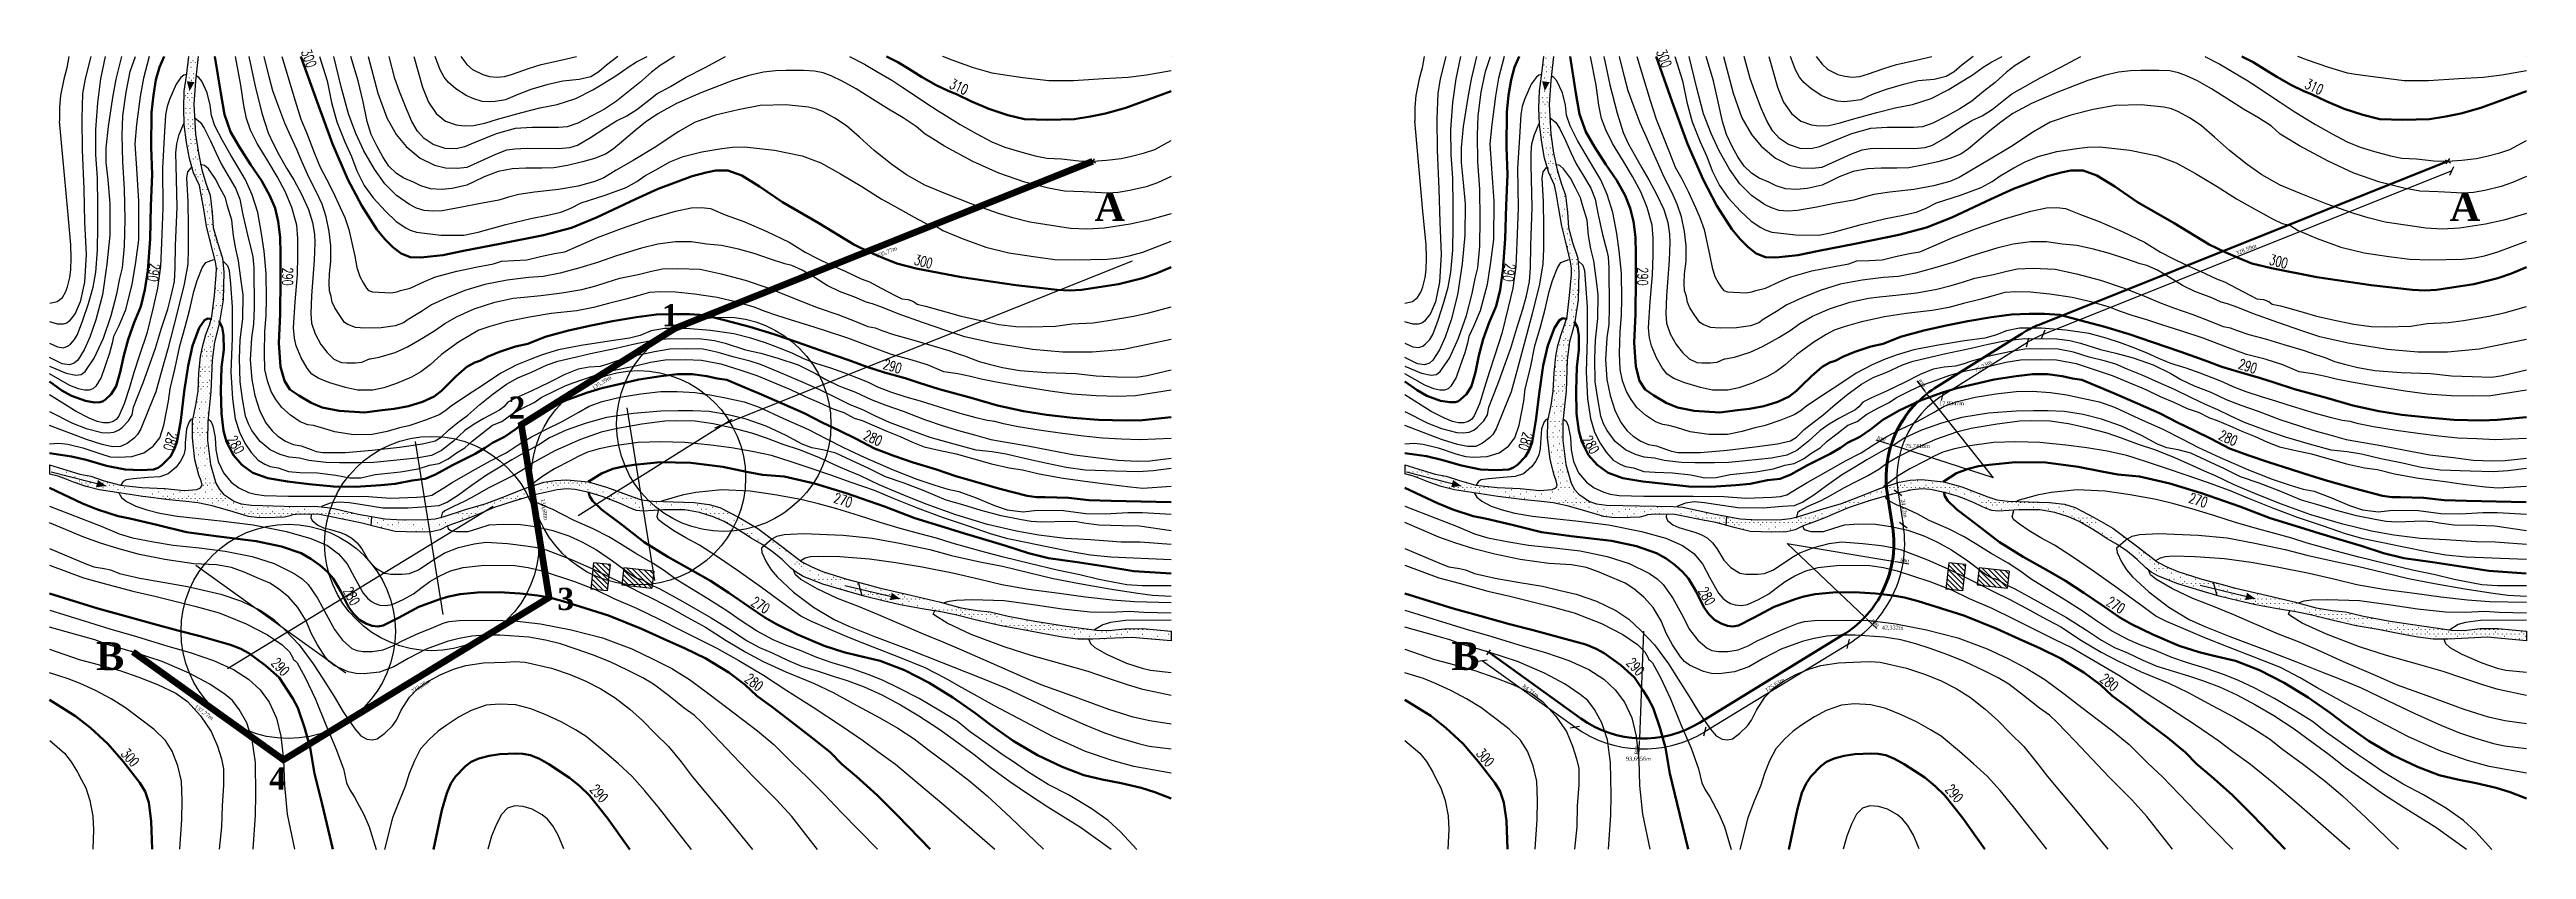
# Model space of a CAD drawing. Header units: millimetres. Extents: x 2268 to 10992, y 389 to 3530.
# Drawn here: x 4581 to 6429, y 390 to 987 of the extents above; entities that cross this region are included whole.
import ezdxf
from ezdxf.enums import TextEntityAlignment as Align

# ---------------------------------------------------------------- set-up
doc = ezdxf.new("R2010")
doc.units = ezdxf.units.MM
doc.layers.get('0').update_dxf_attribs({"true_color": 0xd9d9d9})
for name, color, linetype in [('cerchi', 101, 'Continuous'), ('fabbricati', 9, 'Continuous'), ('fiume', 4, 'Continuous'), ('reffifilo 2', 192, 'Continuous')]:
    doc.layers.add(name, color=color, linetype=linetype)
doc.layers.add('linee rosse', color=7, linetype='Continuous', lineweight=50, true_color=0xffc2c2)
doc.layers.add('picchetti', color=7, linetype='Continuous', true_color=0x990000)
doc.layers.add('testo', color=7, linetype='Continuous', true_color=0x990000)
doc.styles.get("Standard").update_dxf_attribs({"font": 'times.ttf'})
doc.styles.add('TRIPLEX', font='romant', dxfattribs={"width": 0.86, "height": 10})
doc.dimstyles.new('ISO-25', dxfattribs={"dimtxt": 2.5, "dimasz": 2.5, "dimexe": 1.25, "dimexo": 0.625, "dimtad": 1, "dimtxsty": 'Standard', "dimcen": 2.5, "dimadec": 0, "dimazin": 0, "dimtfac": 1, "dimtmove": 0, "dimatfit": 3, "dimfxl": 1, "dimarcsym": 0})

msp = doc.modelspace()

# ---------------------------------------------------------------- texts
at = {"transparency": 33554687, "style": 'TRIPLEX', "width": 0.688}
for s, rotation, p in [('300', 290.32313683, (4770.77217, 979.35485)), ('300', 290.32313683, (5782.23282, 979.39416)), ('310', 335.37643521, (5257.97809, 956.01144)), ('310', 335.37643521, (6269.43874, 956.05076)), ('300', 345.7499673, (5232.13647, 825.34059)), ('300', 345.7499673, (6243.59712, 825.3799)), ('290', 261.9408961, (4654.91034, 821.35983)), ('290', 270, (4754.64459, 817.8398)), ('290', 261.9408961, (5666.37099, 821.39914)), ('290', 270, (5766.10525, 817.87911)), ('290', 342.47443163, (5208.91855, 747.21286)), ('290', 342.47443163, (6220.37921, 747.25217)), ('280', 335.55604522, (5193.85367, 693.80101)), ('280', 335.55604522, (6205.31433, 693.84033)), ('280', 253.44292862, (4667.49901, 695.87435)), ('280', 299.19748605, (4716.50234, 690.44751)), ('280', 253.44292862, (5678.95967, 695.91367)), ('280', 299.19748605, (5727.963, 690.48683)), ('270', 341.91655462, (5171.94112, 647.23684)), ('270', 341.91655462, (6183.40177, 647.27615)), ('280', 299.0546041, (4802.90805, 577.38282)), ('270', 327.99461679, (5109.45736, 569.34764)), ('280', 299.0546041, (5814.36871, 577.42214)), ('270', 327.99461679, (6120.91801, 569.38695)), ('290', 312.70938996, (4750.27807, 523.93687)), ('280', 320.85601359, (5104.2417, 511.97538)), ('290', 312.70938996, (5761.73873, 523.97619)), ('280', 320.85601359, (6115.70235, 512.01469)), ('300', 311.56636964, (4638.08238, 456.21147)), ('300', 311.56636964, (5649.54303, 456.25078)), ('290', 310.91438322, (4988.07472, 429.47312)), ('290', 310.91438322, (5999.53538, 429.51243))]:
    msp.add_text(s, height=7.666437, rotation=rotation, dxfattribs=at).set_placement(p, align=Align.CENTER)
at = {"layer": 'picchetti', "char_height": 3, "width": 12.9351978, "attachment_point": 1}
for s, insert in [('17,8347m', (5991.23788, 724.67285)), ('75,7418m', (5965.77242, 692.86095)), ('42,332m', (5948.36959, 557.25809)), ('93,6956m', (5757.47568, 459.41186))]:
    msp.add_mtext(s, dxfattribs=dict(at, insert=insert))
at = {"layer": 'testo', "ltscale": 0.5, "transparency": 33554687, "char_height": 20.891217, "attachment_point": 1}
for s, insert in [('{\\fTimes New Roman|b1|i0|c0|p18;A}', (5360.7565, 880.12079)), ('{\\fTimes New Roman|b1|i0|c0|p18;A}', (6372.21716, 880.1601)), ('{\\fTimes New Roman|b1|i0|c0|p18;B}', (4615.50815, 544.91966)), ('{\\fTimes New Roman|b1|i0|c0|p18;B}', (5626.9688, 544.95898))]:
    msp.add_mtext_dynamic_manual_height_columns(s, width=38.8991261, gutter_width=68.72111, heights=[0], dxfattribs=dict(at, insert=insert))
at = {"layer": 'testo', "char_height": 16.6125025, "attachment_point": 1}
for s, insert in [('{\\fTimes New Roman|b1|i0|c0|p18;1}', (5037.80282, 797.33456)), ('{\\fTimes New Roman|b1|i0|c0|p18;2}', (4923.34037, 728.25164)), ('{\\fTimes New Roman|b1|i0|c0|p18;3}', (4959.86281, 585.5378)), ('{\\fTimes New Roman|b1|i0|c0|p18;4}', (4744.7694, 451.46368))]:
    msp.add_mtext_dynamic_manual_height_columns(s, width=16.6125025, gutter_width=83.06251, heights=[19.50231], dxfattribs=dict(at, insert=insert))

# ---------------------------------------------------------------- blocks, each defined once
blk = doc.blocks.new('B01C1F088')
at = {"layer": 'fabbricati', "linetype": 'Continuous'}
for p, q in [((345.5, 152.87), (350.67, 158.04)), ((345.67, 154.39), (350.78, 159.5)), ((345.84, 155.91), (349.57, 159.64)), ((346.01, 157.43), (348.36, 159.78)), ((346.18, 158.94), (347.15, 159.91)), ((345.97, 152), (350.5, 156.53)), ((347.18, 151.86), (350.33, 155.01)), ((348.39, 151.72), (350.16, 153.49)), ((349.6, 151.59), (349.99, 151.97))]:
    blk.add_line(p, q, dxfattribs=at)
blk = doc.blocks.new('B01C20568')
at = {"layer": 'fabbricati', "linetype": 'Continuous'}
for p, q in [((344.19, 144.83), (347.47, 148.1)), ((344.36, 146.35), (346.25, 148.24)), ((344.53, 147.87), (345.04, 148.38)), ((344.7, 143.99), (348.68, 147.97)), ((345.91, 143.85), (349.89, 147.83)), ((347.12, 143.72), (351.1, 147.7)), ((348.33, 143.58), (351.45, 146.7)), ((349.54, 143.44), (351.28, 145.18)), ((350.75, 143.31), (351.1, 143.66))]:
    blk.add_line(p, q, dxfattribs=at)
blk = doc.blocks.new('B01C419F8')
at = {"layer": 'fiume', "linetype": 'Continuous'}
for p, q in [((362.39, 296.77), (362.41, 296.79)), ((362.39, 295.64), (362.41, 295.66)), ((362.97, 296.22), (362.99, 296.24)), ((363.55, 296.8), (363.57, 296.82)), ((363.55, 295.67), (363.57, 295.68)), ((364.13, 296.25), (364.15, 296.26)), ((364.71, 296.83), (364.73, 296.84)), ((361.81, 292.8), (361.83, 292.81)), ((361.81, 291.67), (361.83, 291.68)), ((361.81, 290.54), (361.83, 290.55)), ((361.81, 289.4), (361.83, 289.42)), ((362.39, 294.51), (362.41, 294.52)), ((362.39, 293.38), (362.41, 293.39)), ((362.39, 292.25), (362.41, 292.26)), ((362.39, 291.12), (362.41, 291.13)), ((362.39, 289.98), (362.41, 290)), ((362.39, 288.85), (362.41, 288.87)), ((362.97, 295.09), (362.99, 295.1)), ((362.97, 293.96), (362.99, 293.97)), ((362.97, 292.83), (362.99, 292.84)), ((362.97, 291.7), (362.99, 291.71)), ((362.97, 290.56), (362.99, 290.58)), ((362.97, 289.43), (362.99, 289.45)), ((363.55, 294.54), (363.57, 294.55)), ((363.55, 293.41), (363.57, 293.42)), ((363.55, 292.28), (363.57, 292.29)), ((363.55, 291.14), (363.57, 291.16)), ((363.55, 290.01), (363.57, 290.03)), ((363.55, 288.88), (363.57, 288.9)), ((364.13, 295.12), (364.15, 295.13)), ((364.13, 293.99), (364.15, 294)), ((364.13, 292.86), (364.15, 292.87)), ((364.13, 291.72), (364.15, 291.74)), ((361.81, 288.27), (361.83, 288.29)), ((361.81, 287.14), (361.83, 287.16)), ((361.81, 286.01), (361.83, 286.02)), ((361.81, 284.88), (361.83, 284.89)), ((361.81, 283.75), (361.83, 283.76)), ((361.81, 282.62), (361.83, 282.63)), ((362.39, 287.72), (362.41, 287.74)), ((362.39, 286.59), (362.41, 286.6)), ((362.39, 285.46), (362.41, 285.47)), ((362.39, 284.33), (362.41, 284.34)), ((362.39, 283.2), (362.41, 283.21)), ((362.39, 282.06), (362.41, 282.08)), ((362.97, 288.3), (362.99, 288.32)), ((362.97, 287.17), (362.99, 287.18)), ((362.97, 286.04), (362.99, 286.05)), ((362.97, 284.91), (362.99, 284.92)), ((362.97, 283.78), (362.99, 283.79)), ((362.97, 282.64), (362.99, 282.66)), ((363.55, 287.75), (363.57, 287.76)), ((363.55, 286.62), (363.57, 286.63)), ((363.55, 285.49), (363.57, 285.5)), ((363.55, 284.36), (363.57, 284.37)), ((363.55, 283.22), (363.57, 283.24)), ((363.55, 282.09), (363.57, 282.11)), ((361.81, 275.83), (361.83, 275.84)), ((362.39, 280.93), (362.41, 280.95)), ((362.39, 279.8), (362.41, 279.82)), ((362.39, 278.67), (362.41, 278.68)), ((362.39, 277.54), (362.41, 277.55)), ((362.39, 276.41), (362.41, 276.42)), ((362.97, 281.51), (362.99, 281.53)), ((362.97, 280.38), (362.99, 280.4)), ((362.97, 279.25), (362.99, 279.26)), ((362.97, 278.12), (362.99, 278.13)), ((362.97, 276.99), (362.99, 277)), ((362.97, 275.86), (362.99, 275.87)), ((363.55, 280.96), (363.57, 280.98)), ((363.55, 279.83), (363.57, 279.84)), ((363.55, 278.7), (363.57, 278.71)), ((363.55, 277.57), (363.57, 277.58)), ((363.55, 276.44), (363.57, 276.45)), ((364.13, 279.28), (364.15, 279.29)), ((364.13, 278.15), (364.15, 278.16)), ((364.13, 277.02), (364.15, 277.03)), ((364.13, 275.88), (364.15, 275.9)), ((361.23, 271.85), (361.25, 271.87)), ((361.23, 270.72), (361.25, 270.74)), ((361.23, 269.59), (361.25, 269.61)), ((361.81, 274.7), (361.83, 274.71)), ((361.81, 273.57), (361.83, 273.58)), ((361.81, 272.43), (361.83, 272.45)), ((361.81, 271.3), (361.83, 271.32)), ((361.81, 270.17), (361.83, 270.19)), ((361.81, 269.04), (361.83, 269.05)), ((362.39, 275.28), (362.41, 275.29)), ((362.39, 274.15), (362.41, 274.16)), ((362.39, 273.01), (362.41, 273.03)), ((362.39, 271.88), (362.41, 271.9)), ((362.39, 270.75), (362.41, 270.77)), ((362.39, 269.62), (362.41, 269.63)), ((362.97, 274.73), (362.99, 274.74)), ((362.97, 273.59), (362.99, 273.61)), ((362.97, 272.46), (362.99, 272.48)), ((362.97, 271.33), (362.99, 271.35)), ((362.97, 270.2), (362.99, 270.21)), ((362.97, 269.07), (362.99, 269.08)), ((363.55, 275.3), (363.57, 275.32)), ((363.55, 274.17), (363.57, 274.19)), ((363.55, 273.04), (363.57, 273.06)), ((363.55, 271.91), (363.57, 271.92)), ((363.55, 270.78), (363.57, 270.79)), ((363.55, 269.65), (363.57, 269.66)), ((364.13, 274.75), (364.15, 274.77)), ((364.13, 273.62), (364.15, 273.64)), ((364.13, 272.49), (364.15, 272.5)), ((364.13, 271.36), (364.15, 271.37)), ((360.07, 263.91), (360.09, 263.92)), ((360.07, 262.78), (360.09, 262.79)), ((360.65, 267.88), (360.67, 267.89)), ((360.65, 266.75), (360.67, 266.76)), ((360.65, 265.62), (360.67, 265.63)), ((360.65, 264.49), (360.67, 264.5)), ((360.65, 263.35), (360.67, 263.37)), ((361.23, 268.46), (361.25, 268.47)), ((361.23, 267.33), (361.25, 267.34)), ((361.23, 266.2), (361.25, 266.21)), ((361.23, 265.07), (361.25, 265.08)), ((361.23, 263.93), (361.25, 263.95)), ((361.23, 262.8), (361.25, 262.82)), ((361.81, 267.91), (361.83, 267.92)), ((361.81, 266.78), (361.83, 266.79)), ((361.81, 265.65), (361.83, 265.66)), ((361.81, 264.51), (361.83, 264.53)), ((361.81, 263.38), (361.83, 263.4)), ((362.39, 268.49), (362.41, 268.5)), ((362.39, 267.36), (362.41, 267.37)), ((362.39, 266.23), (362.41, 266.24)), ((362.39, 265.09), (362.41, 265.11)), ((362.39, 263.96), (362.41, 263.98)), ((362.39, 262.83), (362.41, 262.85)), ((362.97, 267.94), (362.99, 267.95)), ((362.97, 266.81), (362.99, 266.82)), ((362.97, 265.67), (362.99, 265.69)), ((362.97, 264.54), (362.99, 264.56)), ((363.55, 268.52), (363.57, 268.53)), ((363.55, 267.39), (363.57, 267.4)), ((358.91, 257.09), (358.93, 257.1)), ((358.91, 255.96), (358.93, 255.97)), ((359.49, 259.93), (359.51, 259.95)), ((359.49, 258.8), (359.51, 258.82)), ((359.49, 257.67), (359.51, 257.68)), ((359.49, 256.54), (359.51, 256.55)), ((360.07, 261.64), (360.09, 261.66)), ((360.07, 260.51), (360.09, 260.53)), ((360.07, 259.38), (360.09, 259.4)), ((360.07, 258.25), (360.09, 258.26)), ((360.07, 257.12), (360.09, 257.13)), ((360.07, 255.99), (360.09, 256)), ((360.65, 262.22), (360.67, 262.24)), ((360.65, 261.09), (360.67, 261.11)), ((360.65, 259.96), (360.67, 259.97)), ((360.65, 258.83), (360.67, 258.84)), ((360.65, 257.7), (360.67, 257.71)), ((360.65, 256.57), (360.67, 256.58)), ((361.23, 261.67), (361.25, 261.69)), ((361.23, 260.54), (361.25, 260.55)), ((361.23, 259.41), (361.25, 259.42)), ((361.23, 258.28), (361.25, 258.29)), ((361.23, 257.15), (361.25, 257.16)), ((361.23, 256.02), (361.25, 256.03)), ((361.81, 262.25), (361.83, 262.27)), ((361.81, 261.12), (361.83, 261.13)), ((361.81, 259.99), (361.83, 260)), ((361.81, 258.86), (361.83, 258.87)), ((362.39, 261.7), (362.41, 261.71)), ((357.75, 251.4), (357.77, 251.42)), ((357.75, 250.27), (357.77, 250.29)), ((358.33, 254.25), (358.35, 254.26)), ((358.33, 253.12), (358.35, 253.13)), ((358.33, 251.98), (358.35, 252)), ((358.33, 250.85), (358.35, 250.87)), ((358.33, 249.72), (358.35, 249.74)), ((358.91, 254.83), (358.93, 254.84)), ((358.91, 253.7), (358.93, 253.71)), ((358.91, 252.56), (358.93, 252.58)), ((358.91, 251.43), (358.93, 251.45)), ((358.91, 250.3), (358.93, 250.32)), ((359.49, 255.41), (359.51, 255.42)), ((359.49, 254.28), (359.51, 254.29)), ((359.49, 253.14), (359.51, 253.16)), ((359.49, 252.01), (359.51, 252.03)), ((359.49, 250.88), (359.51, 250.9)), ((359.49, 249.75), (359.51, 249.76)), ((360.07, 254.86), (360.09, 254.87)), ((360.07, 253.72), (360.09, 253.74)), ((360.07, 252.59), (360.09, 252.61)), ((360.07, 251.46), (360.09, 251.48)), ((360.07, 250.33), (360.09, 250.34)), ((360.65, 255.44), (360.67, 255.45)), ((360.65, 254.3), (360.67, 254.32)), ((360.65, 253.17), (360.67, 253.19)), ((360.65, 252.04), (360.67, 252.06)), ((361.23, 254.88), (361.25, 254.9)), ((356.59, 243.46), (356.61, 243.47)), ((357.17, 248.56), (357.19, 248.58)), ((357.17, 247.43), (357.19, 247.44)), ((357.17, 246.3), (357.19, 246.31)), ((357.17, 245.17), (357.19, 245.18)), ((357.17, 244.04), (357.19, 244.05)), ((357.17, 242.91), (357.19, 242.92)), ((357.75, 249.14), (357.77, 249.16)), ((357.75, 248.01), (357.77, 248.02)), ((357.75, 246.88), (357.77, 246.89)), ((357.75, 245.75), (357.77, 245.76)), ((357.75, 244.62), (357.77, 244.63)), ((357.75, 243.49), (357.77, 243.5)), ((358.33, 248.59), (358.35, 248.6)), ((358.33, 247.46), (358.35, 247.47)), ((358.33, 246.33), (358.35, 246.34)), ((358.33, 245.2), (358.35, 245.21)), ((358.33, 244.06), (358.35, 244.08)), ((358.33, 242.93), (358.35, 242.95)), ((358.91, 249.17), (358.93, 249.18)), ((358.91, 248.04), (358.93, 248.05)), ((358.91, 246.91), (358.93, 246.92)), ((358.91, 245.78), (358.93, 245.79)), ((358.91, 244.64), (358.93, 244.66)), ((359.49, 248.62), (359.51, 248.63)), ((359.49, 247.49), (359.51, 247.5)), ((359.49, 246.36), (359.51, 246.37)), ((360.07, 249.2), (360.09, 249.21)), ((355.43, 238.9), (355.45, 238.92)), ((355.43, 237.77), (355.45, 237.79)), ((355.43, 236.64), (355.45, 236.65)), ((356.01, 240.61), (356.03, 240.63)), ((356.01, 239.48), (356.03, 239.5)), ((356.01, 238.35), (356.03, 238.37)), ((356.01, 237.22), (356.03, 237.23)), ((356.59, 242.33), (356.61, 242.34)), ((356.59, 241.19), (356.61, 241.21)), ((356.59, 240.06), (356.61, 240.08)), ((356.59, 238.93), (356.61, 238.95)), ((356.59, 237.8), (356.61, 237.81)), ((356.59, 236.67), (356.61, 236.68)), ((357.17, 241.77), (357.19, 241.79)), ((357.17, 240.64), (357.19, 240.66)), ((357.17, 239.51), (357.19, 239.53)), ((357.17, 238.38), (357.19, 238.39)), ((357.17, 237.25), (357.19, 237.26)), ((357.75, 242.35), (357.77, 242.37)), ((357.75, 241.22), (357.77, 241.24)), ((357.75, 240.09), (357.77, 240.11)), ((358.33, 241.8), (358.35, 241.82)), ((353.11, 229.8), (353.13, 229.81)), ((353.69, 231.51), (353.71, 231.52)), ((353.69, 230.38), (353.71, 230.39)), ((354.27, 234.35), (354.29, 234.36)), ((354.27, 233.22), (354.29, 233.23)), ((354.27, 232.09), (354.29, 232.1)), ((354.27, 230.96), (354.29, 230.97)), ((354.27, 229.82), (354.29, 229.84)), ((354.85, 236.06), (354.87, 236.07)), ((354.85, 234.93), (354.87, 234.94)), ((354.85, 233.8), (354.87, 233.81)), ((354.85, 232.67), (354.87, 232.68)), ((354.85, 231.54), (354.87, 231.55)), ((354.85, 230.4), (354.87, 230.42)), ((355.43, 235.51), (355.45, 235.52)), ((355.43, 234.38), (355.45, 234.39)), ((355.43, 233.25), (355.45, 233.26)), ((355.43, 232.11), (355.45, 232.13)), ((355.43, 230.98), (355.45, 231)), ((355.43, 229.85), (355.45, 229.87)), ((356.01, 236.09), (356.03, 236.1)), ((356.01, 234.96), (356.03, 234.97)), ((356.01, 233.83), (356.03, 233.84)), ((356.01, 232.69), (356.03, 232.71)), ((356.01, 231.56), (356.03, 231.58)), ((356.01, 230.43), (356.03, 230.45)), ((356.59, 235.54), (356.61, 235.55)), ((356.59, 234.41), (356.61, 234.42)), ((356.59, 233.27), (356.61, 233.29)), ((351.96, 224.11), (351.97, 224.12)), ((352.54, 226.95), (352.55, 226.97)), ((352.54, 225.82), (352.55, 225.84)), ((352.54, 224.69), (352.55, 224.7)), ((352.54, 223.56), (352.55, 223.57)), ((353.11, 228.66), (353.13, 228.68)), ((353.11, 227.53), (353.13, 227.55)), ((353.11, 226.4), (353.13, 226.42)), ((353.11, 225.27), (353.13, 225.28)), ((353.11, 224.14), (353.13, 224.15)), ((353.11, 223.01), (353.13, 223.02)), ((353.69, 229.24), (353.71, 229.26)), ((353.69, 228.11), (353.71, 228.13)), ((353.69, 226.98), (353.71, 227)), ((353.69, 225.85), (353.71, 225.86)), ((353.69, 224.72), (353.71, 224.73)), ((353.69, 223.59), (353.71, 223.6)), ((354.27, 228.69), (354.29, 228.71)), ((354.27, 227.56), (354.29, 227.58)), ((354.27, 226.43), (354.29, 226.44)), ((354.27, 225.3), (354.29, 225.31)), ((354.27, 224.17), (354.29, 224.18)), ((354.27, 223.04), (354.29, 223.05)), ((354.85, 229.27), (354.87, 229.29)), ((354.85, 228.14), (354.87, 228.16)), ((354.85, 227.01), (354.87, 227.02)), ((354.85, 225.88), (354.87, 225.89)), ((354.85, 224.75), (354.87, 224.76)), ((354.85, 223.62), (354.87, 223.63)), ((355.43, 228.72), (355.45, 228.73)), ((355.43, 227.59), (355.45, 227.6)), ((355.43, 226.46), (355.45, 226.47)), ((350.22, 216.71), (350.23, 216.73)), ((350.8, 219.56), (350.81, 219.57)), ((350.8, 218.43), (350.81, 218.44)), ((350.8, 217.29), (350.81, 217.31)), ((351.38, 222.4), (351.39, 222.41)), ((351.38, 221.27), (351.39, 221.28)), ((351.38, 220.14), (351.39, 220.15)), ((351.38, 219.01), (351.39, 219.02)), ((351.38, 217.87), (351.39, 217.89)), ((351.38, 216.74), (351.39, 216.76)), ((351.96, 222.98), (351.97, 222.99)), ((351.96, 221.85), (351.97, 221.86)), ((351.96, 220.72), (351.97, 220.73)), ((351.96, 219.58), (351.97, 219.6)), ((351.96, 218.45), (351.97, 218.47)), ((351.96, 217.32), (351.97, 217.34)), ((352.54, 222.43), (352.55, 222.44)), ((352.54, 221.3), (352.55, 221.31)), ((352.54, 220.16), (352.55, 220.18)), ((352.54, 219.03), (352.55, 219.05)), ((352.54, 217.9), (352.55, 217.92)), ((352.54, 216.77), (352.55, 216.78)), ((353.11, 221.88), (353.13, 221.89)), ((353.11, 220.74), (353.13, 220.76)), ((353.11, 219.61), (353.13, 219.63)), ((353.11, 218.48), (353.13, 218.5)), ((353.11, 217.35), (353.13, 217.36)), ((353.69, 222.46), (353.71, 222.47)), ((353.69, 221.32), (353.71, 221.34)), ((353.69, 220.19), (353.71, 220.21)), ((353.69, 219.06), (353.71, 219.08)), ((354.27, 221.9), (354.29, 221.92)), ((348.48, 210.45), (348.49, 210.46)), ((349.06, 213.29), (349.07, 213.31)), ((349.06, 212.16), (349.07, 212.17)), ((349.06, 211.03), (349.07, 211.04)), ((349.06, 209.9), (349.07, 209.91)), ((349.64, 215), (349.65, 215.02)), ((349.64, 213.87), (349.65, 213.89)), ((349.64, 212.74), (349.65, 212.75)), ((349.64, 211.61), (349.65, 211.62)), ((349.64, 210.48), (349.65, 210.49)), ((350.22, 215.58), (350.23, 215.6)), ((350.22, 214.45), (350.23, 214.47)), ((350.22, 213.32), (350.23, 213.33)), ((350.22, 212.19), (350.23, 212.2)), ((350.22, 211.06), (350.23, 211.07)), ((350.22, 209.93), (350.23, 209.94)), ((350.8, 216.16), (350.81, 216.18)), ((350.8, 215.03), (350.81, 215.05)), ((350.8, 213.9), (350.81, 213.91)), ((350.8, 212.77), (350.81, 212.78)), ((350.8, 211.64), (350.81, 211.65)), ((350.8, 210.51), (350.81, 210.52)), ((351.38, 215.61), (351.39, 215.63)), ((351.38, 214.48), (351.39, 214.49)), ((351.38, 213.35), (351.39, 213.36)), ((351.38, 212.22), (351.39, 212.23)), ((351.38, 211.09), (351.39, 211.1)), ((351.96, 216.19), (351.97, 216.2)), ((351.96, 215.06), (351.97, 215.07)), ((351.96, 213.93), (351.97, 213.94)), ((351.96, 212.8), (351.97, 212.81)), ((352.54, 215.64), (352.55, 215.65)), ((352.54, 214.51), (352.55, 214.52)), ((346.16, 203.6), (346.17, 203.62)), ((346.74, 205.32), (346.75, 205.33)), ((346.74, 204.18), (346.75, 204.2)), ((347.32, 207.03), (347.33, 207.04)), ((347.32, 205.9), (347.33, 205.91)), ((347.32, 204.76), (347.33, 204.78)), ((347.32, 203.63), (347.33, 203.65)), ((347.9, 208.74), (347.91, 208.75)), ((347.9, 207.61), (347.91, 207.62)), ((347.9, 206.48), (347.91, 206.49)), ((347.9, 205.34), (347.91, 205.36)), ((347.9, 204.21), (347.91, 204.23)), ((348.48, 209.32), (348.49, 209.33)), ((348.48, 208.19), (348.49, 208.2)), ((348.48, 207.06), (348.49, 207.07)), ((348.48, 205.92), (348.49, 205.94)), ((348.48, 204.79), (348.49, 204.81)), ((348.48, 203.66), (348.49, 203.68)), ((349.06, 208.77), (349.07, 208.78)), ((349.06, 207.63), (349.07, 207.65)), ((349.06, 206.5), (349.07, 206.52)), ((349.06, 205.37), (349.07, 205.39)), ((349.06, 204.24), (349.07, 204.25)), ((349.64, 209.35), (349.65, 209.36)), ((349.64, 208.21), (349.65, 208.23)), ((349.64, 207.08), (349.65, 207.1)), ((349.64, 205.95), (349.65, 205.97)), ((349.64, 204.82), (349.65, 204.83)), ((350.22, 208.79), (350.23, 208.81)), ((350.22, 207.66), (350.23, 207.68)), ((350.22, 206.53), (350.23, 206.55)), ((350.8, 209.37), (350.81, 209.39)), ((350.8, 208.24), (350.81, 208.25)), ((343.26, 197.31), (343.27, 197.33)), ((343.84, 199.02), (343.85, 199.04)), ((343.84, 197.89), (343.85, 197.91)), ((343.84, 196.76), (343.85, 196.77)), ((344.42, 199.6), (344.43, 199.62)), ((344.42, 198.47), (344.43, 198.48)), ((344.42, 197.34), (344.43, 197.35)), ((345, 201.31), (345.01, 201.33)), ((345, 200.18), (345.01, 200.2)), ((345, 199.05), (345.01, 199.06)), ((345, 197.92), (345.01, 197.93)), ((345.58, 201.89), (345.59, 201.91)), ((345.58, 200.76), (345.59, 200.78)), ((345.58, 199.63), (345.59, 199.64)), ((345.58, 198.5), (345.59, 198.51)), ((346.16, 202.47), (346.17, 202.49)), ((346.16, 201.34), (346.17, 201.36)), ((346.16, 200.21), (346.17, 200.22)), ((346.16, 199.08), (346.17, 199.09)), ((346.74, 203.05), (346.75, 203.07)), ((346.74, 201.92), (346.75, 201.94)), ((346.74, 200.79), (346.75, 200.8)), ((346.74, 199.66), (346.75, 199.67)), ((347.32, 202.5), (347.33, 202.52)), ((347.32, 201.37), (347.33, 201.38)), ((347.32, 200.24), (347.33, 200.25)), ((347.9, 203.08), (347.91, 203.1)), ((347.9, 201.95), (347.91, 201.96)), ((347.9, 200.82), (347.91, 200.83)), ((348.48, 202.53), (348.49, 202.54)), ((348.48, 201.4), (348.49, 201.41)), ((349.06, 203.11), (349.07, 203.12)), ((337.46, 190.38), (337.47, 190.4)), ((338.04, 190.96), (338.05, 190.98)), ((338.62, 191.54), (338.63, 191.56)), ((339.2, 192.12), (339.21, 192.14)), ((339.78, 193.83), (339.79, 193.85)), ((339.78, 192.7), (339.79, 192.71)), ((340.36, 194.41), (340.37, 194.43)), ((340.36, 193.28), (340.37, 193.29)), ((340.94, 194.99), (340.95, 195.01)), ((340.94, 193.86), (340.95, 193.87)), ((341.52, 195.57), (341.53, 195.59)), ((341.52, 194.44), (341.53, 194.45)), ((342.1, 196.15), (342.11, 196.17)), ((342.1, 195.02), (342.11, 195.03)), ((342.68, 196.73), (342.69, 196.75)), ((342.68, 195.6), (342.69, 195.61)), ((343.26, 196.18), (343.27, 196.19)), ((334.56, 184.09), (334.57, 184.1)), ((335.14, 184.67), (335.15, 184.68)), ((335.72, 185.25), (335.73, 185.26)), ((335.72, 184.12), (335.73, 184.13)), ((336.3, 189.22), (336.31, 189.24)), ((336.3, 185.83), (336.31, 185.84)), ((336.3, 184.7), (336.31, 184.71)), ((336.88, 189.8), (336.89, 189.82)), ((336.88, 186.41), (336.89, 186.42)), ((336.88, 185.28), (336.89, 185.29)), ((337.46, 186.99), (337.47, 187)), ((337.46, 185.86), (337.47, 185.87)), ((338.04, 187.57), (338.05, 187.58)), ((338.62, 188.15), (338.63, 188.16)), ((339.2, 188.73), (339.21, 188.74)), ((329.92, 178.32), (329.94, 178.33)), ((329.92, 177.19), (329.94, 177.2)), ((330.5, 178.9), (330.52, 178.91)), ((330.5, 177.77), (330.52, 177.78)), ((331.08, 180.61), (331.1, 180.62)), ((331.08, 179.48), (331.1, 179.49)), ((331.08, 178.35), (331.1, 178.36)), ((331.08, 177.22), (331.1, 177.23)), ((331.66, 181.19), (331.68, 181.2)), ((331.66, 180.06), (331.68, 180.07)), ((331.66, 178.93), (331.68, 178.94)), ((331.66, 177.79), (331.68, 177.81)), ((332.24, 181.77), (332.26, 181.78)), ((332.24, 180.64), (332.26, 180.65)), ((332.24, 179.51), (332.26, 179.52)), ((332.24, 178.37), (332.26, 178.39)), ((332.24, 177.24), (332.26, 177.26)), ((332.82, 182.35), (332.84, 182.36)), ((332.82, 181.22), (332.84, 181.23)), ((332.82, 180.09), (332.84, 180.1)), ((332.82, 178.95), (332.84, 178.97)), ((333.4, 182.93), (333.41, 182.94)), ((333.4, 181.8), (333.41, 181.81)), ((333.4, 180.67), (333.41, 180.68)), ((333.4, 179.53), (333.41, 179.55)), ((333.98, 183.51), (333.99, 183.52)), ((333.98, 182.38), (333.99, 182.39)), ((333.98, 181.25), (333.99, 181.26)), ((333.98, 180.11), (333.99, 180.13)), ((334.56, 182.96), (334.57, 182.97)), ((334.56, 181.83), (334.57, 181.84)), ((335.14, 183.54), (335.15, 183.55)), ((335.14, 182.41), (335.15, 182.42)), ((335.72, 182.99), (335.73, 183)), ((328.18, 170.92), (328.2, 170.94)), ((328.76, 174.9), (328.78, 174.91)), ((328.76, 173.76), (328.78, 173.78)), ((328.76, 172.63), (328.78, 172.65)), ((328.76, 171.5), (328.78, 171.52)), ((329.34, 176.61), (329.36, 176.62)), ((329.34, 175.48), (329.36, 175.49)), ((329.34, 174.34), (329.36, 174.36)), ((329.34, 173.21), (329.36, 173.23)), ((329.34, 172.08), (329.36, 172.1)), ((329.34, 170.95), (329.36, 170.96)), ((329.92, 176.06), (329.94, 176.07)), ((329.92, 174.92), (329.94, 174.94)), ((329.92, 173.79), (329.94, 173.81)), ((329.92, 172.66), (329.94, 172.68)), ((329.92, 171.53), (329.94, 171.54)), ((330.5, 176.64), (330.52, 176.65)), ((330.5, 175.5), (330.52, 175.52)), ((330.5, 174.37), (330.52, 174.39)), ((330.5, 173.24), (330.52, 173.26)), ((330.5, 172.11), (330.52, 172.12)), ((331.08, 176.08), (331.1, 176.1)), ((331.08, 174.95), (331.1, 174.97)), ((331.08, 173.82), (331.1, 173.84)), ((331.66, 176.66), (331.68, 176.68)), ((331.66, 175.53), (331.68, 175.55)), ((328.18, 169.79), (328.2, 169.8)), ((328.18, 168.66), (328.2, 168.67)), ((328.18, 167.53), (328.2, 167.54)), ((328.18, 166.4), (328.2, 166.41)), ((328.18, 165.27), (328.2, 165.28)), ((328.18, 164.13), (328.2, 164.15)), ((328.76, 170.37), (328.78, 170.38)), ((328.76, 169.24), (328.78, 169.25)), ((328.76, 168.11), (328.78, 168.12)), ((328.76, 166.98), (328.78, 166.99)), ((328.76, 165.84), (328.78, 165.86)), ((328.76, 164.71), (328.78, 164.73)), ((329.34, 169.82), (329.36, 169.83)), ((329.34, 168.69), (329.36, 168.7)), ((329.34, 167.56), (329.36, 167.57)), ((329.34, 166.42), (329.36, 166.44)), ((329.34, 165.29), (329.36, 165.31)), ((329.34, 164.16), (329.36, 164.18)), ((329.92, 170.4), (329.94, 170.41)), ((329.92, 169.27), (329.94, 169.28)), ((329.92, 168.14), (329.94, 168.15)), ((329.92, 167), (329.94, 167.02)), ((329.92, 165.87), (329.94, 165.89)), ((329.92, 164.74), (329.94, 164.76)), ((328.18, 163), (328.2, 163.02)), ((328.18, 161.87), (328.2, 161.89)), ((328.18, 160.74), (328.2, 160.75)), ((328.18, 159.61), (328.2, 159.62)), ((328.18, 158.48), (328.2, 158.49)), ((328.76, 163.58), (328.78, 163.6)), ((328.76, 162.45), (328.78, 162.46)), ((328.76, 161.32), (328.78, 161.33)), ((328.76, 160.19), (328.78, 160.2)), ((328.76, 159.06), (328.78, 159.07)), ((328.76, 157.93), (328.78, 157.94)), ((329.34, 163.03), (329.36, 163.04)), ((329.34, 161.9), (329.36, 161.91)), ((329.34, 160.77), (329.36, 160.78)), ((329.34, 159.64), (329.36, 159.65)), ((329.34, 158.51), (329.36, 158.52)), ((329.92, 163.61), (329.94, 163.62)), ((329.92, 162.48), (329.94, 162.49)), ((329.92, 161.35), (329.94, 161.36)), ((329.92, 160.22), (329.94, 160.23)), ((329.92, 159.08), (329.94, 159.1)), ((329.92, 157.95), (329.94, 157.97)), ((325.86, 151.63), (325.88, 151.65)), ((326.44, 153.34), (326.46, 153.36)), ((326.44, 152.21), (326.46, 152.23)), ((326.44, 151.08), (326.46, 151.09)), ((327.02, 155.05), (327.04, 155.07)), ((327.02, 153.92), (327.04, 153.94)), ((327.02, 152.79), (327.04, 152.81)), ((327.02, 151.66), (327.04, 151.67)), ((327.6, 156.77), (327.62, 156.78)), ((327.6, 155.63), (327.62, 155.65)), ((327.6, 154.5), (327.62, 154.52)), ((327.6, 153.37), (327.62, 153.39)), ((327.6, 152.24), (327.62, 152.25)), ((328.18, 157.35), (328.2, 157.36)), ((328.18, 156.21), (328.2, 156.23)), ((328.18, 155.08), (328.2, 155.1)), ((328.18, 153.95), (328.2, 153.97)), ((328.18, 152.82), (328.2, 152.83)), ((328.76, 156.79), (328.78, 156.81)), ((328.76, 155.66), (328.78, 155.68)), ((328.76, 154.53), (328.78, 154.55)), ((328.76, 153.4), (328.78, 153.41)), ((329.34, 157.37), (329.36, 157.39)), ((329.34, 156.24), (329.36, 156.26)), ((329.34, 155.11), (329.36, 155.13)), ((329.34, 153.98), (329.36, 153.99)), ((329.92, 156.82), (329.94, 156.84)), ((329.92, 155.69), (329.94, 155.7)), ((329.92, 154.56), (329.94, 154.57)), ((323.54, 145.92), (323.56, 145.93)), ((323.54, 144.79), (323.56, 144.8)), ((324.12, 146.5), (324.14, 146.51)), ((324.12, 145.37), (324.14, 145.38)), ((324.7, 147.08), (324.72, 147.09)), ((324.7, 145.95), (324.72, 145.96)), ((324.7, 144.82), (324.72, 144.83)), ((324.71, 149.35), (324.72, 149.36)), ((325.28, 149.92), (325.3, 149.93)), ((325.28, 147.66), (325.3, 147.67)), ((325.28, 146.53), (325.3, 146.54)), ((325.28, 145.4), (325.3, 145.41)), ((325.86, 150.5), (325.88, 150.51)), ((325.86, 148.24), (325.88, 148.25)), ((325.86, 147.11), (325.88, 147.12)), ((325.86, 145.98), (325.88, 145.99)), ((325.86, 144.84), (325.88, 144.86)), ((326.44, 148.82), (326.46, 148.83)), ((326.44, 147.69), (326.46, 147.7)), ((326.44, 146.55), (326.46, 146.57)), ((327.02, 149.4), (327.04, 149.41)), ((327.02, 148.27), (327.04, 148.28)), ((327.6, 149.98), (327.62, 149.99)), ((322.38, 140.23), (322.4, 140.25)), ((322.38, 139.1), (322.4, 139.12)), ((322.38, 137.97), (322.4, 137.98)), ((322.96, 143.08), (322.98, 143.09)), ((322.96, 141.94), (322.98, 141.96)), ((322.96, 140.81), (322.98, 140.83)), ((322.96, 139.68), (322.98, 139.7)), ((322.96, 138.55), (322.98, 138.56)), ((323.54, 143.66), (323.56, 143.67)), ((323.54, 142.52), (323.56, 142.54)), ((323.54, 141.39), (323.56, 141.41)), ((323.54, 140.26), (323.56, 140.28)), ((323.54, 139.13), (323.56, 139.14)), ((323.54, 138), (323.56, 138.01)), ((324.12, 144.24), (324.14, 144.25)), ((324.12, 143.1), (324.14, 143.12)), ((324.12, 141.97), (324.14, 141.99)), ((324.12, 140.84), (324.14, 140.86)), ((324.12, 139.71), (324.14, 139.72)), ((324.12, 138.58), (324.14, 138.59)), ((324.7, 143.68), (324.72, 143.7)), ((324.7, 142.55), (324.72, 142.57)), ((324.7, 141.42), (324.72, 141.44)), ((324.7, 140.29), (324.72, 140.3)), ((325.28, 144.26), (325.3, 144.28)), ((325.28, 143.13), (325.3, 143.15)), ((322.38, 136.84), (322.4, 136.85)), ((322.38, 135.71), (322.4, 135.72)), ((322.38, 134.58), (322.4, 134.59)), ((322.38, 133.45), (322.4, 133.46)), ((322.96, 137.42), (322.98, 137.43)), ((322.96, 136.29), (322.98, 136.3)), ((322.96, 135.16), (322.98, 135.17)), ((322.96, 134.03), (322.98, 134.04)), ((322.96, 132.89), (322.98, 132.91)), ((322.96, 131.76), (322.98, 131.78)), ((323.54, 136.87), (323.56, 136.88)), ((323.54, 135.74), (323.56, 135.75)), ((323.54, 134.6), (323.56, 134.62)), ((323.54, 133.47), (323.56, 133.49)), ((323.54, 132.34), (323.56, 132.36)), ((323.54, 131.21), (323.56, 131.22)), ((324.12, 137.45), (324.14, 137.46)), ((324.12, 136.32), (324.14, 136.33)), ((324.12, 135.18), (324.14, 135.2)), ((324.12, 134.05), (324.14, 134.07)), ((324.12, 132.92), (324.14, 132.94)), ((324.12, 131.79), (324.14, 131.8)), ((324.7, 134.63), (324.72, 134.65)), ((324.7, 133.5), (324.72, 133.52)), ((324.7, 132.37), (324.72, 132.38)), ((324.7, 131.24), (324.72, 131.25)), ((322.96, 130.63), (322.98, 130.65)), ((323.54, 130.08), (323.56, 130.09)), ((323.54, 128.95), (323.56, 128.96)), ((324.12, 130.66), (324.14, 130.67)), ((324.12, 129.53), (324.14, 129.54)), ((324.12, 128.4), (324.14, 128.41)), ((324.12, 127.27), (324.14, 127.28)), ((324.7, 130.11), (324.72, 130.12)), ((324.7, 128.98), (324.72, 128.99)), ((324.7, 127.84), (324.72, 127.86)), ((324.7, 126.71), (324.72, 126.73)), ((324.7, 125.58), (324.72, 125.6)), ((325.28, 130.69), (325.3, 130.7)), ((325.28, 129.56), (325.3, 129.57)), ((325.28, 128.42), (325.3, 128.44)), ((325.28, 127.29), (325.3, 127.31)), ((325.28, 126.16), (325.3, 126.18)), ((325.28, 125.03), (325.3, 125.04)), ((325.86, 129), (325.88, 129.02)), ((325.86, 127.87), (325.88, 127.89)), ((325.86, 126.74), (325.88, 126.76)), ((325.86, 125.61), (325.88, 125.62)), ((326.44, 127.32), (326.46, 127.34)), ((326.44, 126.19), (326.46, 126.2)), ((326.44, 125.06), (326.46, 125.07)), ((325.28, 123.9), (325.3, 123.91)), ((325.86, 124.48), (325.88, 124.49)), ((325.86, 123.35), (325.88, 123.36)), ((325.86, 122.22), (325.88, 122.23)), ((326.44, 123.93), (326.46, 123.94)), ((326.44, 122.8), (326.46, 122.81)), ((326.44, 121.66), (326.46, 121.68)), ((327.02, 124.51), (327.04, 124.52)), ((327.02, 123.38), (327.04, 123.39)), ((327.02, 122.24), (327.04, 122.26)), ((327.02, 121.11), (327.04, 121.13)), ((327.02, 119.98), (327.04, 120)), ((327.6, 122.82), (327.62, 122.84)), ((327.6, 121.69), (327.62, 121.71)), ((327.6, 120.56), (327.62, 120.58)), ((327.6, 119.43), (327.62, 119.44)), ((327.6, 118.3), (327.62, 118.31)), ((328.18, 121.14), (328.2, 121.16)), ((328.18, 120.01), (328.2, 120.02)), ((328.18, 118.88), (328.2, 118.89)), ((328.76, 119.46), (328.78, 119.47)), ((328.76, 118.33), (328.78, 118.34)), ((328.18, 117.75), (328.2, 117.76)), ((328.18, 116.62), (328.2, 116.63)), ((328.76, 117.2), (328.78, 117.21)), ((328.76, 116.06), (328.78, 116.08)), ((328.76, 114.93), (328.78, 114.95)), ((329.34, 117.78), (329.36, 117.79)), ((329.34, 116.64), (329.36, 116.66)), ((329.34, 115.51), (329.36, 115.53)), ((329.34, 114.38), (329.36, 114.4)), ((329.34, 113.25), (329.36, 113.26)), ((329.92, 116.09), (329.94, 116.11)), ((329.92, 114.96), (329.94, 114.98)), ((329.92, 113.83), (329.94, 113.84)), ((329.92, 112.7), (329.94, 112.71)), ((329.92, 111.57), (329.94, 111.58)), ((330.5, 114.41), (330.52, 114.42)), ((330.5, 113.28), (330.52, 113.29)), ((330.5, 112.15), (330.52, 112.16)), ((331.08, 113.86), (331.09, 113.87)), ((331.08, 112.73), (331.1, 112.74)), ((331.08, 111.6), (331.1, 111.61)), ((331.66, 112.18), (331.68, 112.19)), ((329.92, 110.44), (329.94, 110.45)), ((330.5, 111.02), (330.52, 111.03)), ((330.5, 109.88), (330.52, 109.9)), ((330.5, 108.75), (330.52, 108.77)), ((331.08, 110.46), (331.1, 110.48)), ((331.08, 109.33), (331.1, 109.35)), ((331.08, 108.2), (331.1, 108.22)), ((331.08, 107.07), (331.1, 107.08)), ((331.66, 111.04), (331.68, 111.06)), ((331.66, 109.91), (331.68, 109.93)), ((331.66, 108.78), (331.68, 108.8)), ((331.66, 107.65), (331.68, 107.66)), ((331.66, 106.52), (331.68, 106.53)), ((331.66, 105.39), (331.68, 105.4)), ((332.24, 110.49), (332.26, 110.51)), ((332.24, 109.36), (332.26, 109.38)), ((332.24, 108.23), (332.26, 108.24)), ((332.24, 107.1), (332.26, 107.11)), ((332.24, 105.97), (332.26, 105.98)), ((332.82, 108.81), (332.84, 108.82)), ((332.82, 107.68), (332.84, 107.69)), ((332.82, 106.55), (332.84, 106.56)), ((332.82, 105.42), (332.84, 105.43)), ((333.4, 107.13), (333.41, 107.14)), ((333.4, 106), (333.41, 106.01)), ((333.98, 105.44), (333.99, 105.46)), ((332.24, 104.84), (332.26, 104.85)), ((332.24, 103.7), (332.26, 103.72)), ((332.82, 104.28), (332.84, 104.3)), ((332.82, 103.15), (332.84, 103.17)), ((332.82, 102.02), (332.84, 102.04)), ((332.82, 100.89), (332.84, 100.9)), ((332.82, 99.76), (332.84, 99.77)), ((332.82, 98.63), (332.84, 98.64)), ((333.4, 104.86), (333.41, 104.88)), ((333.4, 103.73), (333.41, 103.75)), ((333.4, 102.6), (333.41, 102.62)), ((333.4, 101.47), (333.41, 101.48)), ((333.4, 100.34), (333.41, 100.35)), ((333.4, 99.21), (333.41, 99.22)), ((333.98, 104.31), (333.99, 104.33)), ((333.98, 103.18), (333.99, 103.2)), ((333.98, 102.05), (333.99, 102.06)), ((333.98, 100.92), (333.99, 100.93)), ((333.98, 99.79), (333.99, 99.8)), ((333.98, 98.66), (333.99, 98.67)), ((334.56, 104.89), (334.57, 104.91)), ((334.56, 103.76), (334.57, 103.77)), ((334.56, 102.63), (334.57, 102.64)), ((334.56, 101.5), (334.57, 101.51)), ((334.56, 100.37), (334.57, 100.38)), ((334.56, 99.24), (334.57, 99.25)), ((335.14, 103.21), (335.15, 103.22)), ((335.14, 102.08), (335.15, 102.09)), ((335.14, 100.95), (335.15, 100.96)), ((335.14, 99.82), (335.15, 99.83)), ((335.14, 98.68), (335.15, 98.7)), ((335.72, 101.53), (335.73, 101.54)), ((335.72, 100.4), (335.73, 100.41)), ((335.72, 99.26), (335.73, 99.28)), ((332.82, 97.5), (332.84, 97.51)), ((332.82, 96.36), (332.84, 96.38)), ((332.82, 95.23), (332.84, 95.25)), ((332.82, 94.1), (332.84, 94.12)), ((332.82, 92.97), (332.84, 92.98)), ((332.82, 91.84), (332.84, 91.85)), ((333.4, 98.08), (333.41, 98.09)), ((333.4, 96.94), (333.41, 96.96)), ((333.4, 95.81), (333.41, 95.83)), ((333.4, 94.68), (333.41, 94.7)), ((333.4, 93.55), (333.41, 93.56)), ((333.4, 92.42), (333.41, 92.43)), ((333.98, 97.52), (333.99, 97.54)), ((333.98, 96.39), (333.99, 96.41)), ((333.98, 95.26), (333.99, 95.28)), ((333.98, 94.13), (333.99, 94.14)), ((333.98, 93), (333.99, 93.01)), ((333.98, 91.87), (333.99, 91.88)), ((334.56, 98.1), (334.57, 98.12)), ((334.56, 96.97), (334.57, 96.99)), ((334.56, 95.84), (334.57, 95.86)), ((334.56, 94.71), (334.57, 94.72)), ((334.56, 93.58), (334.57, 93.59)), ((334.56, 92.45), (334.57, 92.46)), ((335.14, 97.55), (335.15, 97.57)), ((335.14, 96.42), (335.15, 96.44)), ((335.14, 95.29), (335.15, 95.3)), ((335.14, 94.16), (335.15, 94.17)), ((335.14, 93.03), (335.15, 93.04)), ((335.14, 91.9), (335.15, 91.91)), ((335.72, 98.13), (335.73, 98.15)), ((335.72, 97), (335.73, 97.02)), ((335.72, 95.87), (335.73, 95.88)), ((335.72, 94.74), (335.73, 94.75)), ((335.72, 93.61), (335.73, 93.62)), ((335.72, 92.48), (335.73, 92.49)), ((332.24, 86.73), (332.26, 86.75)), ((332.24, 85.6), (332.26, 85.62)), ((332.82, 90.71), (332.84, 90.72)), ((332.82, 89.58), (332.84, 89.59)), ((332.82, 88.44), (332.84, 88.46)), ((332.82, 87.31), (332.84, 87.33)), ((332.82, 86.18), (332.84, 86.2)), ((333.4, 91.29), (333.41, 91.3)), ((333.4, 90.16), (333.41, 90.17)), ((333.4, 89.02), (333.41, 89.04)), ((333.4, 87.89), (333.41, 87.91)), ((333.4, 86.76), (333.41, 86.78)), ((333.4, 85.63), (333.41, 85.64)), ((333.98, 90.74), (333.99, 90.75)), ((333.98, 89.6), (333.99, 89.62)), ((333.98, 88.47), (333.99, 88.49)), ((333.98, 87.34), (333.99, 87.36)), ((333.98, 86.21), (333.99, 86.22)), ((334.56, 91.32), (334.57, 91.33)), ((334.56, 90.18), (334.57, 90.2)), ((334.56, 89.05), (334.57, 89.07)), ((334.56, 87.92), (334.57, 87.94)), ((334.56, 86.79), (334.57, 86.8)), ((335.14, 90.76), (335.15, 90.78)), ((335.14, 89.63), (335.15, 89.65)), ((335.14, 88.5), (335.15, 88.52)), ((335.72, 91.34), (335.73, 91.36)), ((331.08, 81.05), (331.1, 81.06)), ((331.08, 79.92), (331.1, 79.93)), ((331.08, 78.79), (331.1, 78.8)), ((331.66, 83.89), (331.68, 83.91)), ((331.66, 82.76), (331.68, 82.77)), ((331.66, 81.63), (331.68, 81.64)), ((331.66, 80.5), (331.68, 80.51)), ((331.66, 79.37), (331.68, 79.38)), ((332.24, 84.47), (332.26, 84.49)), ((332.24, 83.34), (332.26, 83.35)), ((332.24, 82.21), (332.26, 82.22)), ((332.24, 81.08), (332.26, 81.09)), ((332.24, 79.95), (332.26, 79.96)), ((332.24, 78.81), (332.26, 78.83)), ((332.82, 85.05), (332.84, 85.06)), ((332.82, 83.92), (332.84, 83.93)), ((332.82, 82.79), (332.84, 82.8)), ((332.82, 81.66), (332.84, 81.67)), ((332.82, 80.53), (332.84, 80.54)), ((332.82, 79.39), (332.84, 79.41)), ((333.4, 84.5), (333.41, 84.51)), ((333.4, 83.37), (333.41, 83.38)), ((333.4, 82.24), (333.41, 82.25)), ((333.98, 85.08), (333.99, 85.09)), ((329.34, 72.52), (329.36, 72.54)), ((329.92, 75.36), (329.94, 75.38)), ((329.92, 74.23), (329.94, 74.25)), ((329.92, 73.1), (329.94, 73.11)), ((330.5, 78.21), (330.52, 78.22)), ((330.5, 77.07), (330.52, 77.09)), ((330.5, 75.94), (330.52, 75.96)), ((330.5, 74.81), (330.52, 74.83)), ((330.5, 73.68), (330.52, 73.69)), ((330.5, 72.55), (330.52, 72.56)), ((331.08, 77.65), (331.1, 77.67)), ((331.08, 76.52), (331.1, 76.54)), ((331.08, 75.39), (331.1, 75.41)), ((331.08, 74.26), (331.1, 74.27)), ((331.08, 73.13), (331.1, 73.14)), ((331.66, 78.23), (331.68, 78.25)), ((331.66, 77.1), (331.68, 77.12)), ((331.66, 75.97), (331.68, 75.99)), ((331.66, 74.84), (331.68, 74.85)), ((331.66, 73.71), (331.68, 73.72)), ((332.24, 77.68), (332.26, 77.7)), ((332.24, 76.55), (332.26, 76.57)), ((329.34, 71.39), (329.36, 71.4)), ((329.34, 70.26), (329.36, 70.27)), ((329.34, 69.13), (329.36, 69.14)), ((329.34, 68), (329.36, 68.01)), ((329.34, 66.86), (329.36, 66.88)), ((329.34, 65.73), (329.36, 65.75)), ((329.92, 71.97), (329.94, 71.98)), ((329.92, 70.84), (329.94, 70.85)), ((329.92, 69.71), (329.94, 69.72)), ((329.92, 68.58), (329.94, 68.59)), ((329.92, 67.44), (329.94, 67.46)), ((329.92, 66.31), (329.94, 66.33)), ((330.5, 71.42), (330.52, 71.43)), ((330.5, 70.29), (330.52, 70.3)), ((330.5, 69.16), (330.52, 69.17)), ((330.5, 68.02), (330.52, 68.04)), ((330.5, 66.89), (330.52, 66.91)), ((330.5, 65.76), (330.52, 65.78)), ((331.08, 72), (331.1, 72.01)), ((331.08, 70.87), (331.1, 70.88)), ((331.08, 69.73), (331.1, 69.75)), ((331.08, 68.6), (331.1, 68.62)), ((331.08, 67.47), (331.1, 67.49)), ((331.08, 66.34), (331.1, 66.35)), ((329.34, 64.6), (329.36, 64.62)), ((329.34, 63.47), (329.36, 63.48)), ((329.34, 62.34), (329.36, 62.35)), ((329.34, 61.21), (329.36, 61.22)), ((329.34, 60.08), (329.36, 60.09)), ((329.92, 65.18), (329.94, 65.2)), ((329.92, 64.05), (329.94, 64.06)), ((329.92, 62.92), (329.94, 62.93)), ((329.92, 61.79), (329.94, 61.8)), ((329.92, 60.66), (329.94, 60.67)), ((329.92, 59.52), (329.94, 59.54)), ((330.5, 64.63), (330.52, 64.64)), ((330.5, 63.5), (330.52, 63.51)), ((330.5, 62.37), (330.52, 62.38)), ((330.5, 61.24), (330.52, 61.25)), ((330.5, 60.1), (330.52, 60.12)), ((331.08, 65.21), (331.1, 65.22)), ((331.08, 64.08), (331.1, 64.09)), ((331.08, 62.95), (331.1, 62.96)), ((331.08, 61.82), (331.1, 61.83)), ((331.08, 60.68), (331.1, 60.7)), ((331.08, 59.55), (331.1, 59.57)), ((331.66, 63.53), (331.68, 63.54)), ((331.66, 62.4), (331.68, 62.41)), ((331.66, 61.26), (331.68, 61.28)), ((331.66, 60.13), (331.68, 60.15)), ((329.34, 58.94), (329.36, 58.96)), ((329.34, 57.81), (329.36, 57.83)), ((329.34, 56.68), (329.36, 56.7)), ((329.34, 55.55), (329.36, 55.56)), ((329.34, 54.42), (329.36, 54.43)), ((329.34, 53.29), (329.36, 53.3)), ((329.92, 58.39), (329.94, 58.41)), ((329.92, 57.26), (329.94, 57.28)), ((329.92, 56.13), (329.94, 56.14)), ((329.92, 55), (329.94, 55.01)), ((329.92, 53.87), (329.94, 53.88)), ((329.92, 52.74), (329.94, 52.75)), ((330.5, 58.97), (330.52, 58.99)), ((330.5, 57.84), (330.52, 57.86)), ((330.5, 56.71), (330.52, 56.72)), ((330.5, 55.58), (330.52, 55.59)), ((330.5, 54.45), (330.52, 54.46)), ((330.5, 53.32), (330.52, 53.33)), ((331.08, 58.42), (331.1, 58.44)), ((331.08, 57.29), (331.1, 57.3)), ((331.08, 56.16), (331.1, 56.17)), ((331.08, 55.03), (331.1, 55.04)), ((331.08, 53.9), (331.1, 53.91)), ((331.08, 52.76), (331.1, 52.78)), ((331.66, 59), (331.68, 59.02)), ((331.66, 57.87), (331.68, 57.88)), ((331.66, 56.74), (331.68, 56.75)), ((331.66, 55.61), (331.68, 55.62)), ((331.66, 54.48), (331.68, 54.49)), ((331.66, 53.34), (331.68, 53.36)), ((265.56, 46.08), (265.57, 46.09)), ((327.02, 46.44), (327.04, 46.46)), ((327.6, 48.15), (327.62, 48.17)), ((327.6, 47.02), (327.62, 47.04)), ((328.18, 48.73), (328.2, 48.75)), ((328.18, 47.6), (328.2, 47.62)), ((328.18, 46.47), (328.2, 46.49)), ((328.76, 51.58), (328.78, 51.59)), ((328.76, 50.45), (328.78, 50.46)), ((328.76, 49.31), (328.78, 49.33)), ((328.76, 48.18), (328.78, 48.2)), ((328.76, 47.05), (328.78, 47.07)), ((328.76, 45.92), (328.78, 45.93)), ((329.34, 52.16), (329.36, 52.17)), ((329.34, 51.02), (329.36, 51.04)), ((329.34, 49.89), (329.36, 49.91)), ((329.34, 48.76), (329.36, 48.78)), ((329.34, 47.63), (329.36, 47.64)), ((329.34, 46.5), (329.36, 46.51)), ((329.92, 51.6), (329.94, 51.62)), ((329.92, 50.47), (329.94, 50.49)), ((329.92, 49.34), (329.94, 49.36)), ((329.92, 48.21), (329.94, 48.22)), ((329.92, 47.08), (329.94, 47.09)), ((330.5, 52.18), (330.52, 52.2)), ((330.5, 51.05), (330.52, 51.07)), ((330.5, 49.92), (330.52, 49.94)), ((330.5, 48.79), (330.52, 48.8)), ((331.08, 51.63), (331.1, 51.65)), ((331.08, 50.5), (331.1, 50.52)), ((331.66, 52.21), (331.68, 52.23)), ((237.73, 39.74), (237.74, 39.75)), ((238.89, 39.77), (238.9, 39.78)), ((240.05, 39.8), (240.06, 39.81)), ((240.63, 40.38), (240.64, 40.39)), ((241.21, 39.82), (241.22, 39.84)), ((241.79, 40.4), (241.8, 40.42)), ((242.37, 39.85), (242.38, 39.87)), ((242.95, 40.43), (242.96, 40.45)), ((243.53, 41.01), (243.54, 41.03)), ((243.53, 39.88), (243.54, 39.89)), ((244.11, 40.46), (244.12, 40.47)), ((244.69, 41.04), (244.7, 41.05)), ((244.69, 39.91), (244.7, 39.92)), ((245.27, 41.62), (245.28, 41.63)), ((245.27, 40.49), (245.28, 40.5)), ((245.85, 42.2), (245.86, 42.21)), ((245.85, 41.07), (245.86, 41.08)), ((246.43, 41.65), (246.44, 41.66)), ((246.43, 40.52), (246.44, 40.53)), ((247.01, 42.23), (247.02, 42.24)), ((247.01, 41.1), (247.02, 41.11)), ((247.59, 41.68), (247.6, 41.69)), ((247.59, 40.55), (247.6, 40.56)), ((248.17, 42.26), (248.18, 42.27)), ((248.17, 41.13), (248.18, 41.14)), ((248.75, 41.71), (248.76, 41.72)), ((248.75, 40.57), (248.76, 40.59)), ((249.33, 42.28), (249.34, 42.3)), ((249.33, 41.15), (249.34, 41.17)), ((249.91, 42.86), (249.92, 42.88)), ((249.91, 41.73), (249.92, 41.75)), ((250.49, 42.31), (250.5, 42.33)), ((250.49, 41.18), (250.5, 41.2)), ((251.07, 42.89), (251.08, 42.91)), ((251.07, 41.76), (251.08, 41.78)), ((251.65, 42.34), (251.66, 42.36)), ((251.65, 41.21), (251.66, 41.22)), ((252.22, 42.92), (252.24, 42.94)), ((252.22, 41.79), (252.24, 41.8)), ((252.8, 42.37), (252.82, 42.38)), ((252.8, 41.24), (252.82, 41.25)), ((253.38, 42.95), (253.4, 42.96)), ((253.38, 41.82), (253.4, 41.83)), ((253.96, 42.4), (253.98, 42.41)), ((254.54, 42.98), (254.56, 42.99)), ((254.54, 41.85), (254.56, 41.86)), ((255.12, 42.43), (255.14, 42.44)), ((255.7, 43.01), (255.72, 43.02)), ((255.7, 41.87), (255.72, 41.89)), ((256.28, 42.45), (256.3, 42.47)), ((256.86, 43.03), (256.88, 43.05)), ((257.44, 43.61), (257.46, 43.63)), ((257.44, 42.48), (257.46, 42.5)), ((258.02, 43.06), (258.04, 43.08)), ((258.6, 43.64), (258.62, 43.66)), ((258.6, 42.51), (258.62, 42.53)), ((259.18, 44.22), (259.2, 44.24)), ((259.18, 43.09), (259.2, 43.11)), ((259.76, 43.67), (259.78, 43.69)), ((260.34, 44.25), (260.36, 44.26)), ((260.34, 43.12), (260.36, 43.13)), ((260.92, 44.83), (260.94, 44.84)), ((260.92, 43.7), (260.94, 43.71)), ((261.5, 44.28), (261.52, 44.29)), ((262.08, 44.86), (262.1, 44.87)), ((262.08, 43.73), (262.1, 43.74)), ((262.66, 45.44), (262.68, 45.45)), ((262.66, 44.31), (262.68, 44.32)), ((263.24, 44.89), (263.26, 44.9)), ((263.24, 43.76), (263.26, 43.77)), ((263.82, 45.47), (263.84, 45.48)), ((263.82, 44.34), (263.84, 44.35)), ((264.4, 44.92), (264.42, 44.93)), ((264.98, 45.5), (265, 45.51)), ((264.98, 44.36), (265, 44.38)), ((265.56, 44.94), (265.58, 44.96)), ((266.14, 45.52), (266.15, 45.54)), ((266.14, 44.39), (266.15, 44.41)), ((266.72, 44.97), (266.73, 44.99)), ((267.3, 45.55), (267.31, 45.57)), ((267.3, 44.42), (267.31, 44.43)), ((267.88, 45), (267.89, 45.01)), ((268.46, 45.58), (268.47, 45.59)), ((268.46, 44.45), (268.47, 44.46)), ((269.04, 45.03), (269.05, 45.04)), ((269.62, 45.61), (269.63, 45.62)), ((269.62, 44.48), (269.63, 44.49)), ((270.2, 45.06), (270.21, 45.07)), ((270.2, 43.93), (270.21, 43.94)), ((270.78, 45.64), (270.79, 45.65)), ((270.78, 44.51), (270.79, 44.52)), ((271.36, 45.09), (271.37, 45.1)), ((271.36, 43.95), (271.37, 43.97)), ((271.94, 45.66), (271.95, 45.68)), ((271.94, 44.53), (271.95, 44.55)), ((272.52, 45.11), (272.53, 45.13)), ((272.52, 43.98), (272.53, 44)), ((273.1, 45.69), (273.11, 45.71)), ((273.1, 44.56), (273.11, 44.58)), ((273.68, 45.14), (273.69, 45.16)), ((273.68, 44.01), (273.69, 44.02)), ((274.26, 45.72), (274.27, 45.74)), ((274.26, 44.59), (274.27, 44.6)), ((274.84, 45.17), (274.85, 45.18)), ((274.84, 44.04), (274.85, 44.05)), ((275.42, 45.75), (275.43, 45.76)), ((275.42, 44.62), (275.43, 44.63)), ((275.42, 43.49), (275.43, 43.5)), ((276, 45.2), (276.01, 45.21)), ((276, 44.07), (276.01, 44.08)), ((276.58, 44.65), (276.59, 44.66)), ((276.58, 43.52), (276.59, 43.53)), ((277.16, 45.23), (277.17, 45.24)), ((277.16, 44.1), (277.17, 44.11)), ((277.74, 44.68), (277.75, 44.69)), ((277.74, 43.54), (277.75, 43.56)), ((278.32, 45.25), (278.33, 45.27)), ((278.32, 44.12), (278.33, 44.14)), ((278.9, 44.7), (278.91, 44.72)), ((278.9, 43.57), (278.91, 43.59)), ((279.48, 44.15), (279.49, 44.17)), ((279.48, 43.02), (279.49, 43.03)), ((280.06, 44.73), (280.07, 44.75)), ((280.06, 43.6), (280.07, 43.61)), ((280.64, 44.18), (280.65, 44.19)), ((280.64, 43.05), (280.65, 43.06)), ((281.22, 44.76), (281.23, 44.77)), ((281.22, 43.63), (281.23, 43.64)), ((281.22, 42.5), (281.23, 42.51)), ((281.8, 44.21), (281.81, 44.22)), ((281.8, 43.08), (281.81, 43.09)), ((282.38, 43.66), (282.39, 43.67)), ((282.38, 42.53), (282.39, 42.54)), ((282.96, 44.24), (282.97, 44.25)), ((282.96, 43.11), (282.97, 43.12)), ((282.96, 41.97), (282.97, 41.99)), ((283.54, 43.69), (283.55, 43.7)), ((283.54, 42.55), (283.55, 42.57)), ((283.54, 41.42), (283.55, 41.44)), ((284.12, 43.13), (284.13, 43.15)), ((284.12, 42), (284.13, 42.02)), ((284.7, 43.71), (284.71, 43.73)), ((284.7, 42.58), (284.71, 42.6)), ((284.7, 41.45), (284.71, 41.46)), ((285.28, 43.16), (285.29, 43.18)), ((285.28, 42.03), (285.29, 42.04)), ((285.28, 40.9), (285.29, 40.91)), ((285.85, 42.61), (285.87, 42.62)), ((285.85, 41.48), (285.87, 41.49)), ((286.43, 43.19), (286.45, 43.2)), ((286.43, 42.06), (286.45, 42.07)), ((286.43, 40.93), (286.45, 40.94)), ((287.01, 42.64), (287.03, 42.65)), ((287.01, 41.51), (287.03, 41.52)), ((287.59, 43.22), (287.61, 43.23)), ((287.59, 42.09), (287.61, 42.1)), ((287.59, 40.96), (287.61, 40.97)), ((288.17, 42.67), (288.19, 42.68)), ((288.17, 41.54), (288.19, 41.55)), ((288.17, 40.4), (288.19, 40.42)), ((288.75, 42.12), (288.77, 42.13)), ((288.75, 40.98), (288.77, 41)), ((289.33, 42.7), (289.35, 42.71)), ((289.33, 41.56), (289.35, 41.58)), ((289.33, 40.43), (289.35, 40.45)), ((289.91, 42.14), (289.93, 42.16)), ((289.91, 41.01), (289.93, 41.03)), ((289.91, 39.88), (289.93, 39.89)), ((290.49, 42.72), (290.51, 42.74)), ((290.49, 41.59), (290.51, 41.61)), ((290.49, 40.46), (290.51, 40.47)), ((291.07, 42.17), (291.09, 42.19)), ((291.07, 41.04), (291.09, 41.05)), ((291.07, 39.91), (291.09, 39.92)), ((291.65, 42.75), (291.67, 42.77)), ((291.65, 41.62), (291.67, 41.63)), ((291.65, 40.49), (291.67, 40.5)), ((292.23, 42.2), (292.25, 42.21)), ((292.23, 41.07), (292.25, 41.08)), ((292.23, 39.94), (292.25, 39.95)), ((292.81, 42.78), (292.83, 42.79)), ((292.81, 41.65), (292.83, 41.66)), ((292.81, 40.52), (292.83, 40.53)), ((293.39, 42.23), (293.41, 42.24)), ((293.39, 41.1), (293.41, 41.11)), ((293.39, 39.97), (293.41, 39.98)), ((293.97, 42.81), (293.99, 42.82)), ((293.97, 41.68), (293.99, 41.69)), ((293.97, 40.55), (293.99, 40.56)), ((294.55, 42.26), (294.57, 42.27)), ((294.55, 41.13), (294.57, 41.14)), ((294.55, 39.99), (294.57, 40.01)), ((295.13, 42.84), (295.15, 42.85)), ((295.13, 41.71), (295.15, 41.72)), ((295.13, 40.57), (295.15, 40.59)), ((295.71, 42.28), (295.73, 42.3)), ((295.71, 41.15), (295.73, 41.17)), ((295.71, 40.02), (295.73, 40.04)), ((296.29, 41.73), (296.31, 41.75)), ((296.29, 40.6), (296.31, 40.62)), ((296.29, 39.47), (296.31, 39.48)), ((296.87, 42.31), (296.89, 42.33)), ((296.87, 41.18), (296.89, 41.2)), ((296.87, 40.05), (296.89, 40.06)), ((297.45, 41.76), (297.47, 41.78)), ((297.45, 40.63), (297.47, 40.64)), ((297.45, 39.5), (297.47, 39.51)), ((298.03, 42.34), (298.05, 42.36)), ((298.03, 41.21), (298.05, 41.22)), ((298.03, 40.08), (298.05, 40.09)), ((298.61, 41.79), (298.63, 41.8)), ((298.61, 40.66), (298.63, 40.67)), ((298.61, 39.53), (298.63, 39.54)), ((299.19, 42.37), (299.21, 42.38)), ((299.19, 41.24), (299.21, 41.25)), ((299.19, 40.11), (299.21, 40.12)), ((299.77, 41.82), (299.78, 41.83)), ((299.77, 40.69), (299.78, 40.7)), ((299.77, 39.56), (299.78, 39.57)), ((300.35, 42.4), (300.36, 42.41)), ((300.35, 41.27), (300.36, 41.28)), ((300.35, 40.14), (300.36, 40.15)), ((300.93, 41.85), (300.94, 41.86)), ((300.93, 40.72), (300.94, 40.73)), ((300.93, 39.58), (300.94, 39.6)), ((301.51, 42.43), (301.52, 42.44)), ((301.51, 41.3), (301.52, 41.31)), ((301.51, 40.16), (301.52, 40.18)), ((302.09, 41.87), (302.1, 41.89)), ((302.09, 40.74), (302.1, 40.76)), ((302.09, 39.61), (302.1, 39.63)), ((302.67, 41.32), (302.68, 41.34)), ((302.67, 40.19), (302.68, 40.21)), ((303.25, 41.9), (303.26, 41.92)), ((303.25, 40.77), (303.26, 40.79)), ((303.25, 39.64), (303.26, 39.65)), ((303.83, 41.35), (303.84, 41.37)), ((303.83, 40.22), (303.84, 40.23)), ((304.41, 41.93), (304.42, 41.95)), ((304.41, 40.8), (304.42, 40.81)), ((304.41, 39.67), (304.42, 39.68)), ((304.99, 41.38), (305, 41.39)), ((304.99, 40.25), (305, 40.26)), ((305.57, 41.96), (305.58, 41.97)), ((305.57, 40.83), (305.58, 40.84)), ((305.57, 39.7), (305.58, 39.71)), ((306.15, 41.41), (306.16, 41.42)), ((306.15, 40.28), (306.16, 40.29)), ((306.73, 40.86), (306.74, 40.87)), ((306.73, 39.73), (306.74, 39.74)), ((307.31, 41.44), (307.32, 41.45)), ((307.31, 40.31), (307.32, 40.32)), ((307.89, 40.88), (307.9, 40.9)), ((307.89, 39.75), (307.9, 39.77)), ((308.47, 41.46), (308.48, 41.48)), ((308.47, 40.33), (308.48, 40.35)), ((309.05, 40.91), (309.06, 40.93)), ((309.05, 39.78), (309.06, 39.8)), ((309.63, 41.49), (309.64, 41.51)), ((309.63, 40.36), (309.64, 40.38)), ((310.21, 40.94), (310.22, 40.96)), ((310.21, 39.81), (310.22, 39.82)), ((310.79, 41.52), (310.8, 41.54)), ((310.79, 40.39), (310.8, 40.4)), ((311.37, 40.97), (311.38, 40.98)), ((311.37, 39.84), (311.38, 39.85)), ((311.95, 41.55), (311.96, 41.56)), ((311.95, 40.42), (311.96, 40.43)), ((312.53, 41), (312.54, 41.01)), ((312.53, 39.87), (312.54, 39.88)), ((313.11, 41.58), (313.12, 41.59)), ((313.11, 40.45), (313.12, 40.46)), ((313.69, 41.03), (313.7, 41.04)), ((313.69, 39.89), (313.7, 39.91)), ((314.27, 41.61), (314.28, 41.62)), ((314.27, 40.47), (314.28, 40.49)), ((314.27, 39.34), (314.28, 39.36)), ((314.85, 41.05), (314.86, 41.07)), ((314.85, 39.92), (314.86, 39.94)), ((315.43, 41.63), (315.44, 41.65)), ((315.43, 40.5), (315.44, 40.52)), ((315.43, 39.37), (315.44, 39.39)), ((316.01, 42.21), (316.02, 42.23)), ((316.01, 41.08), (316.02, 41.1)), ((316.01, 39.95), (316.02, 39.97)), ((316.59, 41.66), (316.6, 41.68)), ((316.59, 40.53), (316.6, 40.55)), ((316.59, 39.4), (316.6, 39.41)), ((317.17, 42.24), (317.18, 42.26)), ((317.17, 41.11), (317.18, 41.13)), ((317.17, 39.98), (317.18, 39.99)), ((317.75, 41.69), (317.76, 41.71)), ((317.75, 40.56), (317.76, 40.57)), ((317.75, 39.43), (317.76, 39.44)), ((318.33, 42.27), (318.34, 42.28)), ((318.33, 41.14), (318.34, 41.15)), ((318.33, 40.01), (318.34, 40.02)), ((318.91, 41.72), (318.92, 41.73)), ((318.91, 40.59), (318.92, 40.6)), ((318.91, 39.46), (318.92, 39.47)), ((319.48, 42.3), (319.5, 42.31)), ((319.48, 41.17), (319.5, 41.18)), ((319.48, 40.04), (319.5, 40.05)), ((320.06, 42.88), (320.08, 42.89)), ((320.06, 41.75), (320.08, 41.76)), ((320.06, 40.62), (320.08, 40.63)), ((320.06, 39.48), (320.08, 39.5)), ((320.64, 42.33), (320.66, 42.34)), ((320.64, 41.2), (320.66, 41.21)), ((320.64, 40.06), (320.66, 40.08)), ((321.22, 42.91), (321.24, 42.92)), ((321.22, 41.78), (321.24, 41.79)), ((321.22, 40.64), (321.24, 40.66)), ((321.8, 43.49), (321.82, 43.5)), ((321.8, 42.36), (321.82, 42.37)), ((321.8, 41.22), (321.82, 41.24)), ((321.8, 40.09), (321.82, 40.11)), ((322.38, 42.94), (322.4, 42.95)), ((322.38, 41.8), (322.4, 41.82)), ((322.38, 40.67), (322.4, 40.69)), ((322.96, 43.52), (322.98, 43.53)), ((322.96, 42.38), (322.98, 42.4)), ((322.96, 41.25), (322.98, 41.27)), ((323.54, 44.1), (323.56, 44.11)), ((323.54, 42.96), (323.56, 42.98)), ((323.54, 41.83), (323.56, 41.85)), ((323.54, 40.7), (323.56, 40.72)), ((324.12, 43.54), (324.14, 43.56)), ((324.12, 42.41), (324.14, 42.43)), ((324.12, 41.28), (324.14, 41.3)), ((324.12, 40.15), (324.14, 40.16)), ((324.7, 44.12), (324.72, 44.14)), ((324.7, 42.99), (324.72, 43.01)), ((324.7, 41.86), (324.72, 41.87)), ((324.7, 40.73), (324.72, 40.74)), ((324.7, 39.6), (324.72, 39.61)), ((325.28, 44.7), (325.3, 44.72)), ((325.28, 43.57), (325.3, 43.59)), ((325.28, 42.44), (325.3, 42.45)), ((325.28, 41.31), (325.3, 41.32)), ((325.28, 40.18), (325.3, 40.19)), ((325.86, 45.28), (325.88, 45.3)), ((325.86, 44.15), (325.88, 44.17)), ((325.86, 43.02), (325.88, 43.03)), ((325.86, 41.89), (325.88, 41.9)), ((325.86, 40.76), (325.88, 40.77)), ((325.86, 39.63), (325.88, 39.64)), ((326.44, 45.86), (326.46, 45.88)), ((326.44, 44.73), (326.46, 44.75)), ((326.44, 43.6), (326.46, 43.61)), ((326.44, 42.47), (326.46, 42.48)), ((326.44, 41.34), (326.46, 41.35)), ((326.44, 40.21), (326.46, 40.22)), ((327.02, 45.31), (327.04, 45.33)), ((327.02, 44.18), (327.04, 44.19)), ((327.02, 43.05), (327.04, 43.06)), ((327.02, 41.92), (327.04, 41.93)), ((327.02, 40.79), (327.04, 40.8)), ((327.02, 39.65), (327.04, 39.67)), ((327.6, 45.89), (327.62, 45.91)), ((327.6, 44.76), (327.62, 44.77)), ((327.6, 43.63), (327.62, 43.64)), ((327.6, 42.5), (327.62, 42.51)), ((327.6, 41.37), (327.62, 41.38)), ((327.6, 40.23), (327.62, 40.25)), ((328.18, 45.34), (328.2, 45.35)), ((328.18, 44.21), (328.2, 44.22)), ((328.18, 43.08), (328.2, 43.09)), ((328.18, 41.95), (328.2, 41.96)), ((328.18, 40.81), (328.2, 40.83)), ((328.18, 39.68), (328.2, 39.7)), ((328.76, 44.79), (328.78, 44.8)), ((328.76, 43.66), (328.78, 43.67)), ((328.76, 42.53), (328.78, 42.54)), ((329.34, 45.37), (329.36, 45.38)), ((329.34, 44.24), (329.34, 44.24)), ((209.32, 38.48), (209.33, 38.49)), ((209.32, 37.35), (209.33, 37.36)), ((209.9, 39.06), (209.91, 39.07)), ((209.9, 37.93), (209.91, 37.94)), ((209.91, 36.81), (209.91, 36.81)), ((210.48, 38.51), (210.49, 38.52)), ((210.48, 37.38), (210.49, 37.39)), ((211.06, 39.09), (211.07, 39.1)), ((211.06, 37.96), (211.07, 37.97)), ((211.06, 36.83), (211.07, 36.84)), ((211.64, 38.54), (211.65, 38.55)), ((211.64, 37.41), (211.65, 37.42)), ((212.22, 39.12), (212.23, 39.13)), ((212.22, 37.99), (212.23, 38)), ((212.22, 36.85), (212.23, 36.87)), ((212.8, 38.57), (212.81, 38.58)), ((212.8, 37.43), (212.81, 37.45)), ((213.38, 38.01), (213.39, 38.03)), ((213.38, 36.88), (213.39, 36.9)), ((213.96, 38.59), (213.97, 38.61)), ((213.96, 37.46), (213.97, 37.48)), ((213.97, 36.34), (213.97, 36.35)), ((214.54, 38.04), (214.55, 38.06)), ((214.54, 36.91), (214.55, 36.93)), ((215.12, 38.62), (215.13, 38.64)), ((215.12, 37.49), (215.13, 37.5)), ((215.12, 36.36), (215.13, 36.37)), ((215.7, 38.07), (215.71, 38.08)), ((215.7, 36.94), (215.71, 36.95)), ((216.28, 37.52), (216.29, 37.53)), ((216.28, 36.39), (216.29, 36.4)), ((216.86, 38.1), (216.87, 38.11)), ((216.86, 36.97), (216.87, 36.98)), ((217.44, 37.55), (217.45, 37.56)), ((217.44, 36.42), (217.45, 36.43)), ((218.02, 38.13), (218.03, 38.14)), ((218.02, 37), (218.03, 37.01)), ((218.02, 35.86), (218.03, 35.88)), ((218.59, 37.58), (218.61, 37.59)), ((218.59, 36.44), (218.61, 36.46)), ((219.17, 38.16), (219.19, 38.17)), ((219.17, 37.02), (219.19, 37.04)), ((219.17, 35.89), (219.19, 35.91)), ((219.75, 37.6), (219.77, 37.62)), ((219.75, 36.47), (219.77, 36.49)), ((220.33, 38.18), (220.35, 38.2)), ((220.33, 37.05), (220.35, 37.07)), ((220.33, 35.92), (220.35, 35.94)), ((220.91, 37.63), (220.93, 37.65)), ((220.91, 36.5), (220.93, 36.51)), ((221.49, 38.21), (221.5, 38.22)), ((221.49, 37.08), (221.51, 37.09)), ((221.49, 35.95), (221.51, 35.96)), ((222.07, 37.66), (222.09, 37.67)), ((222.07, 36.53), (222.09, 36.54)), ((222.65, 37.11), (222.67, 37.12)), ((222.65, 35.98), (222.67, 35.99)), ((223.23, 37.69), (223.25, 37.7)), ((223.23, 36.56), (223.25, 36.57)), ((223.81, 37.14), (223.83, 37.15)), ((223.81, 36.01), (223.83, 36.02)), ((224.39, 37.72), (224.41, 37.73)), ((224.39, 36.59), (224.41, 36.6)), ((224.97, 37.17), (224.99, 37.18)), ((224.97, 36.03), (224.99, 36.05)), ((225.55, 37.75), (225.57, 37.76)), ((225.55, 36.61), (225.57, 36.63)), ((226.13, 37.19), (226.15, 37.21)), ((226.13, 36.06), (226.15, 36.08)), ((226.71, 37.77), (226.73, 37.79)), ((226.71, 36.64), (226.73, 36.66)), ((227.29, 38.35), (227.31, 38.37)), ((227.29, 37.22), (227.31, 37.24)), ((227.29, 36.09), (227.31, 36.1)), ((227.87, 37.8), (227.89, 37.82)), ((227.87, 36.67), (227.89, 36.68)), ((228.45, 38.38), (228.47, 38.4)), ((228.45, 37.25), (228.47, 37.26)), ((228.45, 36.12), (228.47, 36.13)), ((229.03, 37.83), (229.05, 37.84)), ((229.03, 36.7), (229.05, 36.71)), ((229.61, 38.41), (229.63, 38.42)), ((229.61, 37.28), (229.63, 37.29)), ((229.61, 36.15), (229.63, 36.16)), ((230.19, 37.86), (230.21, 37.87)), ((230.19, 36.73), (230.21, 36.74)), ((230.77, 38.44), (230.79, 38.45)), ((230.77, 37.31), (230.79, 37.32)), ((230.77, 36.18), (230.79, 36.19)), ((231.35, 37.89), (231.37, 37.9)), ((231.35, 36.76), (231.37, 36.77)), ((231.93, 38.47), (231.95, 38.48)), ((231.93, 37.34), (231.95, 37.35)), ((231.93, 36.2), (231.95, 36.22)), ((232.51, 37.92), (232.52, 37.93)), ((232.51, 36.78), (232.52, 36.8)), ((233.09, 38.49), (233.1, 38.51)), ((233.09, 37.36), (233.1, 37.38)), ((233.67, 37.94), (233.68, 37.96)), ((233.67, 36.81), (233.68, 36.83)), ((234.25, 38.52), (234.26, 38.54)), ((234.25, 37.39), (234.26, 37.41)), ((234.83, 39.1), (234.84, 39.12)), ((234.83, 37.97), (234.84, 37.99)), ((234.83, 36.84), (234.84, 36.85)), ((235.41, 38.55), (235.42, 38.57)), ((235.41, 37.42), (235.42, 37.43)), ((235.99, 39.13), (236, 39.15)), ((235.99, 38), (236, 38.01)), ((235.99, 36.87), (236, 36.88)), ((236.57, 38.58), (236.58, 38.59)), ((236.57, 37.45), (236.58, 37.46)), ((237.15, 39.16), (237.16, 39.17)), ((237.15, 38.03), (237.16, 38.04)), ((237.73, 38.61), (237.74, 38.62)), ((237.73, 37.48), (237.74, 37.49)), ((238.31, 39.19), (238.32, 39.2)), ((238.31, 38.06), (238.32, 38.07)), ((238.89, 38.64), (238.9, 38.65)), ((238.89, 37.5), (238.9, 37.52)), ((239.47, 39.22), (239.48, 39.23)), ((239.47, 38.08), (239.48, 38.1)), ((240.05, 38.66), (240.06, 38.68)), ((240.63, 39.24), (240.64, 39.26)), ((240.63, 38.11), (240.64, 38.13)), ((241.21, 38.69), (241.22, 38.71)), ((241.79, 39.27), (241.8, 39.29)), ((242.95, 39.3), (242.96, 39.32)), ((301.51, 39.03), (301.52, 39.05)), ((302.67, 39.06), (302.68, 39.07)), ((303.25, 38.51), (303.26, 38.52)), ((303.83, 39.09), (303.84, 39.1)), ((304.41, 38.54), (304.42, 38.55)), ((304.99, 39.12), (305, 39.13)), ((305.57, 38.57), (305.58, 38.58)), ((306.15, 39.15), (306.16, 39.16)), ((306.15, 38.01), (306.16, 38.03)), ((306.73, 38.59), (306.74, 38.61)), ((307.31, 39.17), (307.32, 39.19)), ((307.31, 38.04), (307.32, 38.06)), ((307.89, 38.62), (307.9, 38.64)), ((308.47, 39.2), (308.48, 39.22)), ((308.47, 38.07), (308.48, 38.08)), ((309.05, 38.65), (309.06, 38.66)), ((309.63, 39.23), (309.64, 39.24)), ((309.63, 38.1), (309.64, 38.11)), ((310.21, 38.68), (310.22, 38.69)), ((310.79, 39.26), (310.8, 39.27)), ((310.79, 38.13), (310.8, 38.14)), ((311.37, 38.71), (311.38, 38.72)), ((311.95, 39.29), (311.96, 39.3)), ((311.95, 38.16), (311.96, 38.17)), ((312.53, 38.74), (312.54, 38.75)), ((313.11, 39.32), (313.12, 39.33)), ((313.11, 38.18), (313.12, 38.2)), ((313.69, 38.76), (313.7, 38.78)), ((314.27, 38.21), (314.28, 38.23)), ((314.85, 38.79), (314.86, 38.81)), ((316.01, 38.82), (316.02, 38.83)), ((317.17, 38.85), (317.18, 38.86)), ((318.33, 38.88), (318.34, 38.89)), ((324.7, 32.81), (324.72, 32.82)), ((325.28, 39.05), (325.3, 39.06)), ((325.28, 37.92), (325.3, 37.93)), ((325.28, 36.78), (325.3, 36.8)), ((325.28, 35.65), (325.3, 35.67)), ((325.28, 34.52), (325.3, 34.54)), ((325.28, 33.39), (325.3, 33.4)), ((325.86, 38.49), (325.88, 38.51)), ((325.86, 37.36), (325.88, 37.38)), ((325.86, 36.23), (325.88, 36.25)), ((325.86, 35.1), (325.88, 35.11)), ((325.86, 33.97), (325.88, 33.98)), ((325.86, 32.84), (325.88, 32.85)), ((326.44, 39.07), (326.46, 39.09)), ((326.44, 37.94), (326.46, 37.96)), ((326.44, 36.81), (326.46, 36.83)), ((326.44, 35.68), (326.46, 35.69)), ((326.44, 34.55), (326.46, 34.56)), ((326.44, 33.42), (326.46, 33.43)), ((327.02, 38.52), (327.04, 38.54)), ((327.02, 37.39), (327.04, 37.41)), ((327.02, 36.26), (327.04, 36.27)), ((327.02, 35.13), (327.04, 35.14)), ((327.02, 34), (327.04, 34.01)), ((327.02, 32.87), (327.04, 32.88)), ((327.6, 39.1), (327.62, 39.12)), ((327.6, 37.97), (327.62, 37.99)), ((327.6, 36.84), (327.62, 36.85)), ((327.6, 35.71), (327.62, 35.72)), ((327.6, 34.58), (327.62, 34.59)), ((327.6, 33.45), (327.61, 33.45)), ((324.7, 31.68), (324.72, 31.69)), ((324.7, 30.55), (324.72, 30.56)), ((324.7, 29.42), (324.72, 29.43)), ((324.7, 28.28), (324.72, 28.3)), ((324.7, 27.15), (324.72, 27.17)), ((325.28, 32.26), (325.3, 32.27)), ((325.28, 31.13), (325.3, 31.14)), ((325.28, 30), (325.3, 30.01)), ((325.28, 28.86), (325.3, 28.88)), ((325.28, 27.73), (325.3, 27.75)), ((325.28, 26.6), (325.3, 26.62)), ((325.86, 31.71), (325.88, 31.72)), ((325.86, 30.58), (325.88, 30.59)), ((325.86, 29.44), (325.88, 29.46)), ((325.86, 28.31), (325.88, 28.33)), ((325.86, 27.18), (325.88, 27.2)), ((326.44, 32.29), (326.46, 32.3)), ((326.44, 31.16), (326.46, 31.17)), ((326.44, 30.02), (326.46, 30.04)), ((326.44, 28.89), (326.46, 28.91)), ((326.44, 27.76), (326.46, 27.78)), ((326.44, 26.63), (326.46, 26.64)), ((327.02, 31.73), (327.04, 31.75)), ((327.02, 30.6), (327.04, 30.62)), ((327.02, 29.47), (327.04, 29.49)), ((324.12, 23.18), (324.14, 23.19)), ((324.12, 22.05), (324.14, 22.06)), ((324.12, 20.92), (324.14, 20.93)), ((324.12, 19.78), (324.14, 19.8)), ((324.7, 26.02), (324.72, 26.04)), ((324.7, 24.89), (324.72, 24.9)), ((324.7, 23.76), (324.72, 23.77)), ((324.7, 22.63), (324.72, 22.64)), ((324.7, 21.5), (324.72, 21.51)), ((324.7, 20.36), (324.72, 20.38)), ((325.28, 25.47), (325.3, 25.48)), ((325.28, 24.34), (325.3, 24.35)), ((325.28, 23.21), (325.3, 23.22)), ((325.28, 22.08), (325.3, 22.09)), ((325.28, 20.94), (325.3, 20.96)), ((325.28, 19.81), (325.3, 19.83)), ((325.86, 26.05), (325.88, 26.06)), ((325.86, 24.92), (325.88, 24.93)), ((325.86, 23.79), (325.88, 23.8)), ((325.86, 22.66), (325.88, 22.67)), ((325.86, 21.52), (325.88, 21.54)), ((325.86, 20.39), (325.88, 20.41)), ((326.44, 25.5), (326.46, 25.51)), ((326.44, 24.37), (326.46, 24.38)), ((322.38, 13.52), (322.4, 13.53)), ((322.96, 16.36), (322.98, 16.38)), ((322.96, 15.23), (322.98, 15.25)), ((322.96, 14.1), (322.98, 14.11)), ((323.54, 18.07), (323.56, 18.09)), ((323.54, 16.94), (323.56, 16.96)), ((323.54, 15.81), (323.56, 15.83)), ((323.54, 14.68), (323.56, 14.69)), ((323.54, 13.55), (323.56, 13.56)), ((324.12, 18.65), (324.14, 18.67)), ((324.12, 17.52), (324.14, 17.54)), ((324.12, 16.39), (324.14, 16.4)), ((324.12, 15.26), (324.14, 15.27)), ((324.12, 14.13), (324.14, 14.14)), ((324.7, 19.23), (324.72, 19.25)), ((324.7, 18.1), (324.72, 18.12)), ((324.7, 16.97), (324.72, 16.98)), ((324.7, 15.84), (324.72, 15.85)), ((324.7, 14.71), (324.72, 14.72)), ((324.7, 13.58), (324.72, 13.59)), ((325.28, 18.68), (325.3, 18.7)), ((325.28, 17.55), (325.3, 17.56)), ((320.64, 7.25), (320.66, 7.27)), ((321.22, 10.1), (321.24, 10.11)), ((321.22, 8.97), (321.24, 8.98)), ((321.22, 7.83), (321.24, 7.85)), ((321.22, 6.7), (321.24, 6.72)), ((321.8, 11.81), (321.82, 11.82)), ((321.8, 10.68), (321.82, 10.69)), ((321.8, 9.55), (321.82, 9.56)), ((321.8, 8.41), (321.82, 8.43)), ((321.8, 7.28), (321.82, 7.3)), ((322.38, 12.39), (322.4, 12.4)), ((322.38, 11.26), (322.4, 11.27)), ((322.38, 10.13), (322.4, 10.14)), ((322.38, 8.99), (322.4, 9.01)), ((322.38, 7.86), (322.4, 7.88)), ((322.38, 6.73), (322.4, 6.75)), ((322.96, 12.97), (322.98, 12.98)), ((322.96, 11.84), (322.98, 11.85)), ((322.96, 10.71), (322.98, 10.72)), ((322.96, 9.57), (322.98, 9.59)), ((322.96, 8.44), (322.98, 8.46)), ((322.96, 7.31), (322.98, 7.33)), ((323.54, 12.42), (323.56, 12.43)), ((323.54, 11.29), (323.56, 11.3)), ((323.54, 10.15), (323.56, 10.17)), ((323.54, 9.02), (323.56, 9.04)), ((324.12, 13), (324.14, 13.01)), ((324.12, 11.87), (324.14, 11.88)), ((324.12, 10.73), (324.14, 10.75)), ((318.33, 0.42), (318.34, 0.42)), ((318.91, 0.99), (318.92, 1)), ((319.48, 2.7), (319.5, 2.72)), ((319.48, 1.57), (319.5, 1.58)), ((319.48, 0.44), (319.5, 0.45)), ((319.49, 3.84), (319.5, 3.85)), ((320.06, 5.54), (320.08, 5.56)), ((320.06, 4.41), (320.08, 4.43)), ((320.06, 3.28), (320.08, 3.3)), ((320.06, 2.15), (320.08, 2.16)), ((320.06, 1.02), (320.08, 1.03)), ((320.64, 6.12), (320.66, 6.14)), ((320.64, 4.99), (320.66, 5.01)), ((320.64, 3.86), (320.66, 3.87)), ((320.64, 2.73), (320.66, 2.74)), ((320.64, 1.6), (320.66, 1.61)), ((320.64, 0.47), (320.66, 0.48)), ((321.22, 5.57), (321.24, 5.59)), ((321.22, 4.44), (321.24, 4.45)), ((321.22, 3.31), (321.24, 3.32)), ((321.8, 6.15), (321.82, 6.17)), ((321.8, 5.02), (321.82, 5.03)), ((322.38, 5.6), (322.4, 5.61))]:
    blk.add_line(p, q, dxfattribs=at)
blk = doc.blocks.new('*D16')
at = {"layer": 'Defpoints', "color": 0, "transparency": 16777216}
for p in [(4643.5, 537.4), (4750.5, 450.2), (4755.4, 457.1)]:
    blk.add_point(p, dxfattribs=at)
at = {"layer": 'testo', "color": 0, "transparency": 16777216, "insert": (4695.9, 492.2), "char_height": 3, "attachment_point": 5, "rotation": 324.3437}
blk.add_mtext('137,77m', dxfattribs=at)
blk = doc.blocks.new('_None')
blk = doc.blocks.new('*D17')
at = {"layer": 'Defpoints', "color": 0, "transparency": 16777216}
for p in [(4953.6, 578.2), (4958.3, 570.5), (4755.4, 457.1)]:
    blk.add_point(p, dxfattribs=at)
at = {"layer": 'testo', "color": 0, "transparency": 16777216, "insert": (4858, 511.9), "char_height": 3, "attachment_point": 5, "rotation": 31.4482}
blk.add_mtext('232,28m', dxfattribs=at)
blk = doc.blocks.new('*D18')
at = {"layer": 'Defpoints', "color": 0, "transparency": 16777216}
for p in [(4932.9, 707.3), (4937.2, 708), (4953.6, 578.2)]:
    blk.add_point(p, dxfattribs=at)
at = {"layer": 'testo', "color": 0, "transparency": 16777216, "insert": (4949.8, 644), "char_height": 3, "attachment_point": 5, "rotation": 279.0921}
blk.add_mtext('130,69m', dxfattribs=at)
blk = doc.blocks.new('*D19')
at = {"layer": 'Defpoints', "color": 0, "transparency": 16777216}
for p in [(5047.7, 779.2), (5051.8, 772.5), (4932.9, 707.3)]:
    blk.add_point(p, dxfattribs=at)
at = {"layer": 'testo', "color": 0, "transparency": 16777216, "insert": (4993.1, 738.4), "char_height": 3, "attachment_point": 5, "rotation": 32.0728}
blk.add_mtext('135,39m', dxfattribs=at)
blk = doc.blocks.new('*D20')
at = {"layer": 'Defpoints', "color": 0, "transparency": 16777216}
for p in [(5359.4, 903.9), (5362.5, 896.1), (5047.7, 779.2)]:
    blk.add_point(p, dxfattribs=at)
at = {"layer": 'testo', "color": 0, "transparency": 16777216, "insert": (5205.8, 835.9), "char_height": 3, "attachment_point": 5, "rotation": 21.8051}
blk.add_mtext('335,77m', dxfattribs=at)
blk = doc.blocks.new('_Oblique')
at = {"color": 0, "linetype": 'ByBlock', "lineweight": -2}
blk.add_line((-0.5, -0.5), (0.5, 0.5), dxfattribs=at)
blk = doc.blocks.new('*D5')
at = {"layer": 'Defpoints', "color": 0, "transparency": 16777216}
for p in [(5655, 537.4), (5719.2, 481.6), (5723.8, 488)]:
    blk.add_point(p, dxfattribs=at)
at = {"layer": 'testo', "color": 0, "lineweight": -2, "transparency": 16777216}
blk.add_line((5650.4, 531), (5719.2, 481.6), dxfattribs=at)
at = {"layer": 'testo', "color": 0, "lineweight": -2, "transparency": 16777216, "xscale": 5, "yscale": 5, "zscale": 5}
for p, rotation in [((5650.4, 531), 144.3436702801646), ((5719.2, 481.6), 324.3436702801645)]:
    blk.add_blockref('_Oblique', p, dxfattribs=dict(at, rotation=rotation))
at = {"layer": 'testo', "color": 0, "transparency": 16777216, "insert": (5686.1, 508.2), "char_height": 3, "attachment_point": 5, "rotation": 324.3437}
blk.add_mtext('84,71m', dxfattribs=at)
blk = doc.blocks.new('*D7')
at = {"layer": 'Defpoints', "color": 0, "transparency": 16777216}
for p in [(5770.4, 553), (5767.5, 473.1)]:
    blk.add_point(p, dxfattribs=at)
at = {"layer": 'picchetti', "color": 0, "lineweight": -2, "transparency": 16777216}
for p, q in [((5770.4, 553), (5767.5, 473.1)), ((5767, 460.9), (5767.4, 470.6))]:
    blk.add_line(p, q, dxfattribs=at)
at = {"layer": 'picchetti', "color": 0, "transparency": 16777216}
blk.add_solid([(5767, 470.6), (5767.8, 470.6), (5767.5, 473.1)], dxfattribs=at)
at = {"layer": 'picchetti', "color": 0, "transparency": 16777216, "insert": (5765.3, 464.5), "char_height": 2.5, "attachment_point": 5, "rotation": 87.8959}
blk.add_mtext('R80', dxfattribs=at)
blk = doc.blocks.new('*D8')
at = {"layer": 'Defpoints', "color": 0, "transparency": 16777216}
for p in [(5919.3, 550.3), (5923.4, 543.6), (5812.2, 484.8)]:
    blk.add_point(p, dxfattribs=at)
at = {"layer": 'testo', "color": 0, "lineweight": -2, "transparency": 16777216}
blk.add_line((5816.2, 478.1), (5923.4, 543.6), dxfattribs=at)
at = {"layer": 'testo', "color": 0, "lineweight": -2, "transparency": 16777216, "xscale": 5, "yscale": 5, "zscale": 5}
for p, rotation in [((5923.4, 543.6), 31.44822569601158), ((5816.2, 478.1), 211.4482256960116)]:
    blk.add_blockref('_Oblique', p, dxfattribs=dict(at, rotation=rotation))
at = {"layer": 'testo', "color": 0, "transparency": 16777216, "insert": (5868.6, 512.8), "char_height": 3, "attachment_point": 5, "rotation": 31.4482}
blk.add_mtext('125,63m', dxfattribs=at)
blk = doc.blocks.new('*D9')
at = {"layer": 'Defpoints', "color": 0, "transparency": 16777216}
for p in [(5877.6, 618.6), (5935.7, 563.6)]:
    blk.add_point(p, dxfattribs=at)
at = {"layer": 'picchetti', "color": 0, "lineweight": -2, "transparency": 16777216}
for p, q in [((5877.6, 618.6), (5935.7, 563.6)), ((5944.6, 555.2), (5937.5, 561.9))]:
    blk.add_line(p, q, dxfattribs=at)
at = {"layer": 'picchetti', "color": 0, "transparency": 16777216}
blk.add_solid([(5937.8, 562.2), (5937.3, 561.6), (5935.7, 563.6)], dxfattribs=at)
at = {"layer": 'picchetti', "color": 0, "transparency": 16777216, "insert": (5943.3, 559.1), "char_height": 2.5, "attachment_point": 5, "rotation": 316.6072}
blk.add_mtext('R80', dxfattribs=at)
blk = doc.blocks.new('*D10')
at = {"layer": 'Defpoints', "color": 0, "transparency": 16777216}
for p in [(5877.6, 618.6), (5956.5, 605.3)]:
    blk.add_point(p, dxfattribs=at)
at = {"layer": 'picchetti', "color": 0, "lineweight": -2, "transparency": 16777216}
for p, q in [((5877.6, 618.6), (5956.5, 605.3)), ((5968.5, 603.2), (5958.9, 604.8))]:
    blk.add_line(p, q, dxfattribs=at)
at = {"layer": 'picchetti', "color": 0, "transparency": 16777216}
blk.add_solid([(5959, 605.3), (5958.9, 604.4), (5956.5, 605.3)], dxfattribs=at)
at = {"layer": 'picchetti', "color": 0, "transparency": 16777216, "insert": (5965.3, 605.7), "char_height": 2.5, "attachment_point": 5, "rotation": 350.4292}
blk.add_mtext('R80', dxfattribs=at)
blk = doc.blocks.new('*D11')
at = {"layer": 'Defpoints', "color": 0, "transparency": 16777216}
for p in [(5952.8, 655), (5956.6, 631.2), (5964.3, 632.4)]:
    blk.add_point(p, dxfattribs=at)
at = {"layer": 'testo', "color": 0, "lineweight": -2, "transparency": 16777216}
blk.add_line((5960.5, 656.3), (5964.3, 632.4), dxfattribs=at)
at = {"layer": 'testo', "color": 0, "lineweight": -2, "transparency": 16777216, "xscale": 5, "yscale": 5, "zscale": 5}
for p, rotation in [((5960.5, 656.3), 99.09207063702861), ((5964.3, 632.4), 279.0920706370287)]:
    blk.add_blockref('_Oblique', p, dxfattribs=dict(at, rotation=rotation))
at = {"layer": 'testo', "color": 0, "transparency": 16777216, "insert": (5964.7, 644.7), "char_height": 3, "attachment_point": 5, "rotation": 279.0921}
blk.add_mtext('24,12m', dxfattribs=at)
blk = doc.blocks.new('*D12')
at = {"layer": 'Defpoints', "color": 0, "transparency": 16777216}
for p in [(5982, 730.3), (6031.8, 667.7)]:
    blk.add_point(p, dxfattribs=at)
at = {"layer": 'picchetti', "color": 0, "lineweight": -2, "transparency": 16777216}
for p, q in [((5974.4, 739.9), (5980.5, 732.3)), ((6031.8, 667.7), (5982, 730.3))]:
    blk.add_line(p, q, dxfattribs=at)
at = {"layer": 'picchetti', "color": 0, "transparency": 16777216}
blk.add_solid([(5980.8, 732.5), (5980.1, 732), (5982, 730.3)], dxfattribs=at)
at = {"layer": 'picchetti', "color": 0, "transparency": 16777216, "insert": (5978.2, 738.2), "char_height": 2.5, "attachment_point": 5, "rotation": 308.4594}
blk.add_mtext('R80', dxfattribs=at)
blk = doc.blocks.new('*D13')
at = {"layer": 'Defpoints', "color": 0, "transparency": 16777216}
for p in [(5955.6, 692.2), (6031.8, 667.7)]:
    blk.add_point(p, dxfattribs=at)
at = {"layer": 'picchetti', "color": 0, "lineweight": -2, "transparency": 16777216}
for p, q in [((5944, 696), (5953.3, 693)), ((6031.8, 667.7), (5955.6, 692.2))]:
    blk.add_line(p, q, dxfattribs=at)
at = {"layer": 'picchetti', "color": 0, "transparency": 16777216}
blk.add_solid([(5953.4, 693.4), (5953.1, 692.6), (5955.6, 692.2)], dxfattribs=at)
at = {"layer": 'picchetti', "color": 0, "transparency": 16777216, "insert": (5948, 696.7), "char_height": 2.5, "attachment_point": 5, "rotation": 342.1059}
blk.add_mtext('R80', dxfattribs=at)
blk = doc.blocks.new('*D14')
at = {"layer": 'Defpoints', "color": 0, "transparency": 16777216}
for p in [(6053, 775.4), (5989.3, 735.5), (5993.5, 728.8)]:
    blk.add_point(p, dxfattribs=at)
at = {"layer": 'testo', "color": 0, "lineweight": -2, "transparency": 16777216}
blk.add_line((6057.2, 768.7), (5993.5, 728.8), dxfattribs=at)
at = {"layer": 'testo', "color": 0, "lineweight": -2, "transparency": 16777216, "xscale": 5, "yscale": 5, "zscale": 5}
for p, rotation in [((6057.2, 768.7), 32.07279154678496), ((5993.5, 728.8), 212.072791546785)]:
    blk.add_blockref('_Oblique', p, dxfattribs=dict(at, rotation=rotation))
at = {"layer": 'testo', "color": 0, "transparency": 16777216, "insert": (6024.1, 750.7), "char_height": 3, "attachment_point": 5, "rotation": 32.0728}
blk.add_mtext('75,23m', dxfattribs=at)
blk = doc.blocks.new('*D15')
at = {"layer": 'Defpoints', "color": 0, "transparency": 16777216}
for p in [(6370.9, 903.9), (6065.8, 781.9), (6068.7, 774.6)]:
    blk.add_point(p, dxfattribs=at)
at = {"layer": 'testo', "color": 0, "lineweight": -2, "transparency": 16777216}
blk.add_line((6373.8, 896.7), (6068.7, 774.6), dxfattribs=at)
at = {"layer": 'testo', "color": 0, "lineweight": -2, "transparency": 16777216, "xscale": 5, "yscale": 5, "zscale": 5}
for p, rotation in [((6373.8, 896.7), 21.80505972925642), ((6068.7, 774.6), 201.8050597292564)]:
    blk.add_blockref('_Oblique', p, dxfattribs=dict(at, rotation=rotation))
at = {"layer": 'testo', "color": 0, "transparency": 16777216, "insert": (6220.4, 837.8), "char_height": 3, "attachment_point": 5, "rotation": 21.8051}
blk.add_mtext('328,59m', dxfattribs=at)

# ---------------------------------------------------------------- dimensions: what is measured, and where the dimension line sits
at = {"layer": 'picchetti'}
for center, mpoint, picture, middle in [((6031.77146, 667.66185), (5982.01468, 730.30579), '*D12', (5978.15001, 738.22858)), ((6031.77146, 667.66185), (5955.64139, 692.24259), '*D13', (5948.03441, 696.69681)), ((5877.59272, 618.56465), (5935.72565, 563.605), '*D9', (5943.28674, 559.07331)), ((5877.59272, 618.56465), (5956.47919, 605.26331), '*D10', (5965.28313, 605.70712)), ((5770.41696, 553.0204), (5767.47981, 473.07433), '*D7', (5765.26363, 464.54234))]:
    dim = msp.add_radius_dim(center=center, mpoint=mpoint, dimstyle='ISO-25', dxfattribs=at)
    dim.commit()
    dim.dimension.update_dxf_attribs({"geometry": picture, "text_midpoint": middle})
at = {"layer": 'testo'}
for base, p1, p2, angle, picture, middle in [((5362.543, 896.09291), (5047.66892, 779.17545), (5359.42001, 903.89893), 21.80505973, '*D20', (5206.64158, 833.72082)), ((5051.83432, 772.52823), (4932.94553, 707.2855), (5047.66892, 779.17545), 32.07279155, '*D19', (4994.30067, 736.4755)), ((4937.24882, 707.97416), (4953.59682, 578.24082), (4932.94553, 707.2855), 99.09207064, '*D18', (4947.53991, 643.66775))]:
    dim = msp.add_linear_dim(base=base, p1=p1, p2=p2, angle=angle, dimstyle='ISO-25', override={"dimtxt": 3, "dimasz": 5, "dimgap": 0.5, "dimtad": 3, "dimpost": 'm', "dimblk1": 'None', "dimblk2": 'None', "dimsah": 1, "dimse1": 1, "dimse2": 1, "dimsd1": 1, "dimsd2": 1}, dxfattribs=at)
    dim.commit()
    dim.dimension.update_dxf_attribs({"geometry": picture, "text_midpoint": middle, "dimtype": 161})
for p1, p2, distance, override, picture, middle in [((6370.88066, 903.93824), (6065.80281, 781.88455), 7.84663, {"dimtxt": 3, "dimasz": 5, "dimgap": 0.5, "dimtad": 3, "dimpost": 'm', "dimblk1": 'Oblique', "dimblk2": 'Oblique', "dimsah": 1, "dimse1": 1, "dimse2": 1}, '*D15', (6220.40097, 837.76427)), ((6053.03909, 775.39824), (5989.29176, 735.45179), 7.84663, {"dimtxt": 3, "dimasz": 5, "dimgap": 0.5, "dimtad": 3, "dimpost": 'm', "dimblk1": 'Oblique', "dimblk2": 'Oblique', "dimsah": 1, "dimse1": 1, "dimse2": 1}, '*D14', (6024.10915, 750.72737)), ((5952.77661, 655.02014), (5956.58758, 631.20636), 7.84663, {"dimtxt": 3, "dimasz": 5, "dimgap": 0.5, "dimtad": 3, "dimpost": 'm', "dimblk1": 'Oblique', "dimblk2": 'Oblique', "dimsah": 1, "dimse1": 1, "dimse2": 1}, '*D11', (5964.70406, 644.71709)), ((4755.43193, 457.0514), (4953.59682, 578.24082), -9.06346, {"dimtxt": 3, "dimasz": 5, "dimgap": 0.5, "dimtad": 3, "dimpost": 'm', "dimblk1": 'None', "dimblk2": 'None', "dimsah": 1, "dimse1": 1, "dimse2": 1, "dimsd1": 1, "dimsd2": 1}, '*D17', (4858.04157, 511.87856)), ((4643.49332, 537.35815), (4755.43193, 457.0514), -8.40662, {"dimtxt": 3, "dimasz": 5, "dimgap": 0.5, "dimtad": 3, "dimpost": 'm', "dimblk1": 'None', "dimblk2": 'None', "dimsah": 1, "dimse1": 1, "dimse2": 1, "dimsd1": 1, "dimsd2": 1}, '*D16', (4695.90461, 492.2453)), ((5812.15519, 484.77144), (5919.33095, 550.31569), -7.84663, {"dimtxt": 3, "dimasz": 5, "dimgap": 0.5, "dimtad": 3, "dimpost": 'm', "dimblk1": 'Oblique', "dimblk2": 'Oblique', "dimsah": 1, "dimse1": 1, "dimse2": 1}, '*D8', (5868.63541, 512.81412))]:
    dim = msp.add_aligned_dim(p1=p1, p2=p2, distance=distance, dimstyle='ISO-25', override=override, dxfattribs=at)
    dim.commit()
    dim.dimension.update_dxf_attribs({"geometry": picture, "text_midpoint": middle})
dim = msp.add_linear_dim(base=(5719.20922, 481.64255), p1=(5654.95397, 537.39746), p2=(5723.78319, 488.01815), angle=324.34367028, dimstyle='ISO-25', override={"dimtxt": 3, "dimasz": 5, "dimgap": 0.5, "dimtad": 3, "dimpost": 'm', "dimblk1": 'Oblique', "dimblk2": 'Oblique', "dimsah": 1, "dimse1": 1, "dimse2": 1, "dimsd1": 0, "dimsd2": 0}, dxfattribs=at)
dim.commit()
dim.dimension.update_dxf_attribs({"geometry": '*D5', "text_midpoint": (5686.137, 508.20334)})

# ---------------------------------------------------------------- linework, layer by layer
at = {"ltscale": 0.5, "transparency": 33554687}
for p, q in [((5417.99357, 982.13514), (5417.99357, 982.13514)), ((6429.45422, 982.17445), (6429.45422, 982.17445)), ((4820.77676, 631.98904), (4821.33603, 638.69172)), ((5832.23741, 632.02835), (5832.79668, 638.73103)), ((5184.29043, 589.74616), (5186.97787, 579.7679)), ((6195.75109, 589.78547), (6198.43853, 579.80721))]:
    msp.add_line(p, q, dxfattribs=at)
at = {"linetype": 'ByBlock', "ltscale": 0.5, "transparency": 33554687}
for p, q in [((6369.5559, 902.02951), (6372.20543, 905.84697)), ((5357.38738, 905.02438), (5361.45265, 902.77348)), ((5358.09525, 901.9902), (5360.74477, 905.80766)), ((6368.84803, 905.06369), (6372.9133, 902.81279)), ((4641.46068, 538.48359), (4645.52595, 536.2327)), ((4642.16856, 535.44942), (4644.81808, 539.26687)), ((5652.92134, 538.52291), (5656.98661, 536.27201)), ((5653.62921, 535.48873), (5656.27874, 539.30619))]:
    msp.add_line(p, q, dxfattribs=at)
at = {"transparency": 33554687}
for p, q in [((4580.87994, 677.20964), (4580.87994, 670.44165)), ((4582.09483, 672.02262), (4623.0429, 661.50137)), ((5592.3406, 677.24895), (5592.3406, 670.48096)), ((5593.55548, 672.06193), (5634.50356, 661.54068)), ((4986.90875, 604.15559), (4984.70306, 584.54947)), ((4999.2326, 602.76916), (4986.90875, 604.15559)), ((4999.2326, 602.76916), (4997.02691, 583.16304)), ((5009.46979, 600.48294), (5008.03292, 587.71076)), ((5031.87679, 597.96216), (5009.46979, 600.48294)), ((5031.87679, 597.96216), (5030.43992, 585.18998)), ((5998.3694, 604.1949), (5996.16371, 584.58878)), ((6010.69325, 602.80847), (5998.3694, 604.1949)), ((6010.69325, 602.80847), (6008.48756, 583.20235)), ((6020.93045, 600.52226), (6019.49358, 587.75008)), ((6043.33744, 598.00147), (6020.93045, 600.52226)), ((6043.33744, 598.00147), (6041.90057, 585.22929)), ((4997.02691, 583.16304), (4984.70306, 584.54947)), ((5008.03292, 587.71076), (5030.43992, 585.18998)), ((5174.49841, 587.29947), (5215.60187, 577.40263)), ((6008.48756, 583.20235), (5996.16371, 584.58878)), ((6019.49358, 587.75008), (6041.90057, 585.22929)), ((6185.95907, 587.33879), (6227.06252, 577.44194)), ((5418.02374, 553.08967), (5418.02374, 545.91585)), ((6429.48439, 553.12898), (6429.48439, 545.95517))]:
    msp.add_line(p, q, dxfattribs=at)
for points in [[(4580.82432, 768.12751), (4586.87787, 765.25328), (4591.19425, 764.74764), (4594.21616, 765.77154), (4596.38631, 767.48591), (4599.47969, 770.90462), (4601.70381, 774.66527), (4605.72597, 785.16377), (4609.85038, 797.70744), (4613.29307, 809.84208), (4615.27006, 821.0223), (4616.63351, 837.45178), (4616.9062, 855.27879), (4616.9062, 871.09472), (4616.59942, 891.17141), (4615.37232, 908.96433), (4615.33824, 927.57532), (4616.78198, 947.61718), (4619.13391, 965.50159), (4622.60667, 982.13514)], [(4655.14937, 982.13514), (4650.89554, 965.83067), (4648.52101, 952.35588), (4645.70891, 931.25661), (4644.44773, 916.90638), (4645.60665, 898.49991), (4647.24279, 874.19655), (4647.10644, 845.35975), (4644.92493, 828.58941), (4642.33439, 811.81907), (4637.15331, 792.28776), (4632.17675, 780.52807), (4628.6318, 773.09731), (4627.60922, 768.18892), (4625.59814, 760.75816), (4622.25771, 751.24815), (4619.25813, 742.38577), (4615.30415, 736.07985), (4613.14637, 734.0907), (4610.51743, 733.05119), (4606.98808, 733.07848), (4602.50124, 734.02772), (4595.85031, 736.59684), (4580.85849, 745.1171)], [(4634.48688, 982.13514), (4630.34253, 965.13176), (4627.81373, 951.38443), (4624.54147, 929.75682), (4622.90534, 913.97498), (4622.90534, 903.03336), (4624.30287, 890.38743), (4625.80266, 872.01504), (4625.73448, 848.76835), (4623.68932, 827.19188), (4620.24663, 804.25197), (4615.40641, 785.50463), (4610.87296, 772.58602), (4606.71446, 763.21235), (4601.90679, 755.45707), (4599.18229, 753.10705), (4595.6725, 752.00409), (4590.35723, 752.60631), (4580.85849, 757.42689)], [(4580.85849, 750.8368), (4593.33925, 745.69347), (4600.50442, 744.1949), (4604.47694, 744.67369), (4607.29194, 746.96837), (4614.15208, 756.97871), (4621.03061, 771.76795), (4626.89341, 788.84507), (4631.15417, 805.03594), (4633.33567, 816.3866), (4635.27858, 824.36274), (4636.84654, 840.55362), (4637.15331, 860.73256), (4636.81245, 882.95667), (4635.44901, 903.51056), (4635.10815, 923.34865), (4635.58535, 937.83522), (4637.97138, 955.45771), (4641.10297, 970.84033), (4644.87523, 982.13514)], [(4580.87994, 677.20964), (4603.50733, 670.20841), (4611.66922, 668.73778), (4621.56982, 665.43758), (4633.85201, 662.13738), (4649.80866, 660.33418), (4666.99012, 659.60171), (4681.33808, 658.06044), (4690.76755, 658.75601), (4693.55972, 659.99839), (4694.67498, 662.11308), (4693.91788, 665.39202), (4692.23496, 669.62237), (4689.30901, 681.12204), (4687.47178, 697.55501), (4687.6419, 710.00731), (4689.98946, 721.77917), (4691.72462, 732.19011), (4692.26898, 745.9693), (4693.4938, 758.25149), (4695.19493, 766.41694), (4697.47445, 774.48032), (4700.16225, 781.65911), (4702.06752, 787.95331), (4703.8367, 803.60375), (4705.23163, 819.18614), (4705.35921, 823.80472), (4704.61922, 828.78054), (4700.74063, 844.36294), (4698.05284, 855.38629), (4695.63723, 869.74387), (4693.97012, 878.72586), (4692.67725, 885.90465), (4688.28833, 895.22687), (4685.19226, 906.08011), (4683.04883, 917.95403), (4681.3477, 931.39299), (4681.00747, 943.64116), (4681.3477, 956.33163), (4682.93571, 967.49653), (4684.66443, 982.13514)], [(4611.60063, 982.13514), (4607.32478, 965.51772), (4605.50441, 954.48626), (4604.83973, 935.51737), (4605.14651, 912.06616), (4606.3736, 883.3657), (4607.02124, 858.38062), (4608.11199, 834.21361), (4606.81672, 813.55746), (4603.71489, 798.96863), (4600.0336, 790.14034), (4595.57555, 784.41891), (4593.66558, 783.06458), (4590.89265, 782.17313), (4586.80015, 782.29503), (4580.93144, 783.98077)], [(4595.29793, 982.13514), (4593.72768, 973.69375), (4591.4682, 965.31299), (4589.12435, 952.97117), (4588.3677, 944.23546), (4588.3782, 933.81139)], [(4691.78396, 982.13514), (4689.77379, 964.05523), (4688.56051, 946.22689), (4689.81935, 924.14616), (4691.92875, 909.99272), (4694.58253, 897.40432), (4697.74664, 886.85728), (4700.70661, 878.55574), (4702.20361, 865.76321), (4703.02015, 854.46768), (4706.15024, 843.17214), (4709.99481, 831.50236), (4710.81135, 821.15946), (4710.30101, 800.5417), (4707.54517, 782.5437), (4703.90474, 768.96864), (4702.10154, 755.52968), (4701.25097, 732.15609), (4698.93743, 709.66709), (4698.76732, 695.47962), (4701.04684, 677.41357), (4704.99347, 663.49829), (4707.63023, 658.87546), (4710.77733, 655.29882), (4718.77266, 649.99128), (4723.96112, 648.19658), (4731.49715, 647.06533), (4755.92544, 646.55499), (4781.13626, 646.24878), (4788.34907, 645.55132), (4794.13293, 644.34351), (4811.1783, 640.56699), (4831.08158, 636.89254), (4844.04422, 636.14404), (4862.17832, 636.41622), (4868.62987, 637.09668), (4874.59661, 638.59368), (4891.30175, 643.86719), (4906.71403, 648.46026), (4921.07161, 653.80182), (4935.29309, 659.6197), (4949.85481, 664.28081), (4958.0968, 665.69275), (4966.79811, 666.18608), (4983.02693, 664.48495), (4996.56797, 660.70843), (5016.06297, 653.42757), (5022.65062, 651.1438), (5031.20307, 650.05932), (5062.02763, 649.07267), (5073.2211, 647.80107), (5081.14839, 645.43224), (5095.47194, 638.04931), (5109.38722, 629.84984), (5128.06568, 615.93456), (5142.42326, 604.94523), (5149.64883, 601.02411), (5157.7675, 597.66437), (5175.83355, 591.88052), (5190.12308, 588.27411), (5199.98966, 585.51827), (5223.63543, 580.07464), (5244.69548, 574.90319), (5261.12844, 570.51426), (5273.10443, 568.4729), (5282.90297, 567.52027), (5296.34193, 564.32213), (5316.21119, 560.61366), (5339.92501, 556.93921), (5362.17585, 553.87717), (5371.46404, 553.60498), (5383.49213, 554.96589), (5396.537, 554.98653), (5418.02374, 553.08967)], [(5417.9714, 733.10872), (5391.35919, 728.82186), (5377.58813, 728.41359), (5361.86964, 728.68577), (5343.87164, 730.0807), (5327.57477, 732.29218), (5304.26922, 735.96663), (5287.35994, 739.06269), (5276.06441, 741.24015), (5268.1031, 743.21346), (5258.61077, 745.15276), (5248.40396, 746.68378), (5236.15579, 751.82121), (5222.95498, 756.04002), (5209.17579, 759.71447), (5193.69546, 765.32822), (5176.61607, 771.86057), (5159.94495, 777.33823), (5146.71012, 781.52302), (5134.70011, 785.40161), (5123.64273, 788.66778), (5114.93292, 791.83189), (5106.76748, 794.96198), (5093.80483, 798.77252), (5079.00496, 802.27686), (5062.19775, 804.65845), (5047.90821, 806.12143), (5036.88486, 806.39361), (5028.65137, 805.88327), (5019.87351, 803.46766), (5010.95957, 800.88193), (4997.89485, 797.6838), (4986.90552, 794.6898), (4974.35115, 792.34224), (4955.0943, 790.19881), (4939.00157, 787.61308), (4921.68402, 784.10874), (4909.50389, 780.50234), (4901.2704, 777.71248), (4895.24838, 774.4463), (4886.02823, 768.86658), (4873.47386, 759.57838), (4864.79807, 751.88925), (4857.89146, 746.7178), (4850.95083, 742.83921), (4839.68932, 737.93995), (4830.26503, 734.84388), (4822.06556, 733.04068), (4810.63394, 733.00665), (4801.61792, 734.91193), (4789.91412, 738.48431), (4781.78269, 741.81853), (4776.57722, 744.94862), (4773.07288, 749.54168), (4768.64993, 757.12875), (4765.0095, 766.00867), (4763.59331, 771.95414), (4762.86607, 779.48166), (4764.09089, 799.01068), (4765.79203, 819.05005), (4766.13225, 833.67981), (4766.13225, 846.37028), (4765.38375, 856.23686), (4761.67528, 869.33559), (4756.98015, 880.93733), (4750.82204, 892.5731), (4743.84739, 904.2769), (4735.88608, 917.10346), (4730.85072, 927.24222), (4727.75465, 935.84996), (4725.71329, 945.6485), (4723.67193, 960.6355), (4719.50483, 982.13514)], [(4729.49952, 982.13514), (4733.98081, 960.85664), (4739.32237, 939.72855), (4743.91543, 925.23488), (4747.65793, 917.10346), (4752.01283, 909.04008), (4757.72865, 898.86729), (4763.03619, 889.95335), (4768.78602, 879.30424), (4774.16161, 867.90664), (4777.15561, 858.17615), (4778.55054, 849.3983), (4778.7887, 842.89996), (4778.27836, 830.14145), (4776.23699, 803.39961), (4775.72665, 790.16478), (4776.23699, 783.02002), (4779.02685, 775.05871), (4783.34774, 766.99533), (4788.11091, 761.21147), (4793.07823, 756.27818), (4798.79404, 753.72648), (4802.67263, 753.3182), (4809.06889, 753.3182), (4813.90012, 753.93061), (4819.54788, 756.38025), (4820.0694, 756.47773)], [(5417.9714, 770.78958), (5382.69153, 763.508), (5359.04576, 761.44963), (5336.96503, 761.34756), (5314.37396, 763.3549), (5285.01238, 768.11808), (5263.91831, 772.91528), (5250.44532, 777.3042), (5232.48134, 783.56438), (5214.17713, 790.06271), (5202.57539, 794.72382), (5194.92028, 797.51368), (5190.19113, 798.60241), (5183.14843, 801.83457), (5170.45796, 806.69981), (5161.27183, 811.08874), (5152.2218, 816.80455), (5142.59337, 822.52037), (5134.80218, 825.99068), (5129.66475, 827.31757), (5118.91358, 830.92397), (5106.8015, 835.07474), (5094.99562, 838.17081), (5082.3732, 840.92664), (5071.51996, 841.94732), (5059.85018, 843.7165), (5047.90821, 843.81857), (5034.87752, 842.04939), (5022.6974, 838.95333), (5004.01894, 833.23751), (4989.79745, 828.23618), (4976.56262, 824.25552), (4961.93286, 820.34291), (4949.27642, 817.85926), (4938.21904, 817.04271), (4922.2624, 815.0694), (4905.79542, 812.00735), (4890.79141, 807.44831), (4877.42049, 801.93664), (4865.8868, 796.62909), (4858.33376, 791.6958), (4848.43315, 785.67379), (4845.03088, 783.25818), (4838.80473, 781.0467), (4828.35976, 779.51568), (4816.21366, 779.2435), (4809.13694, 779.78786), (4803.48917, 781.96531), (4801.07356, 783.56438), (4797.39911, 788.80387), (4793.65661, 794.55371), (4791.75134, 798.7385), (4791.10491, 802.88927), (4789.744, 807.2782), (4789.40378, 812.89194), (4789.67596, 819.8666), (4790.76468, 829.22284), (4790.79871, 840.82458), (4789.50584, 851.43966), (4787.36241, 862.46301), (4784.1983, 871.81925), (4780.04754, 880.83527), (4774.46781, 891.92666), (4769.39843, 903.15415), (4765.31571, 912.71453), (4761.23298, 921.9687), (4756.46981, 932.41367), (4751.94479, 944.32161), (4747.58988, 956.36565), (4744.81703, 966.96372), (4741.11778, 982.13514)], [(4754.15516, 982.13514), (4764.05687, 949.11881), (4768.4458, 935.33962), (4772.4945, 925.33695), (4778.38042, 910.33294), (4782.73533, 899.4797), (4787.56655, 890.6338), (4792.60191, 880.83527), (4797.8414, 869.47169), (4801.12459, 861.97819), (4804.30572, 853.0047), (4808.6266, 832.96533), (4810.28946, 824.63403), (4812.33507, 817.96132), (4815.06539, 812.78988), (4817.43848, 809.25151), (4818.85467, 807.36326), (4821.8274, 806.39361), (4835.50453, 805.57706), (4839.9615, 806.42763), (4842.78539, 807.48233), (4849.9982, 809.14945), (4860.74937, 814.04871), (4868.98286, 817.65512), (4884.73537, 821.976), (4900.18167, 825.17414), (4912.19168, 827.35159), (4918.2137, 829.42697), (4927.26374, 829.86927), (4937.02825, 830.37961), (4947.13299, 832.82924), (4957.646, 834.97267), (4965.30111, 836.23151), (4975.60999, 840.68849), (4989.83147, 846.88062), (5007.62534, 853.68515), (5028.44723, 860.86394), (5048.0443, 866.57976), (5059.81616, 869.09744), (5067.43724, 869.47169), (5074.07167, 868.51905), (5085.061, 864.02805), (5099.04432, 858.95867), (5116.29383, 851.43966), (5132.82886, 843.58041), (5144.8729, 835.99335), (5154.05902, 831.2642), (5163.78951, 826.60309), (5174.57471, 821.87393), (5186.58472, 816.05605), (5192.74283, 813.8786), (5201.52068, 809.25151), (5211.96565, 803.67179), (5216.89894, 801.22216), (5221.73016, 800.60975), (5225.6768, 799.11275), (5228.26252, 797.20748), (5234.55672, 795.84657), (5249.6628, 791.59374), (5261.19649, 788.29353), (5275.89429, 785.02736), (5289.29924, 782.13543), (5302.09177, 780.53636), (5312.97903, 780.26418), (5331.69151, 780.7405), (5343.87164, 782.64577), (5359.82828, 783.39427), (5371.01713, 785.02736), (5389.81754, 788.26557), (5401.40824, 790.73905), (5418.01185, 795.3242)], [(4782.40272, 982.13514), (4788.02572, 963.87943), (4791.34307, 947.894), (4795.2897, 933.29826), (4801.31172, 918.39632), (4806.27903, 907.44101), (4810.25969, 896.72386), (4815.70332, 885.87062), (4822.2697, 876.48036), (4831.52387, 866.68182), (4839.48518, 859.02672), (4846.698, 854.33159), (4849.90038, 852.56666), (4854.76137, 851.03138), (4872.7934, 848.85393), (4889.94084, 848.71784), (4900.72603, 850.99736), (4921.41183, 856.7472), (4939.98823, 861.13612), (4952.78076, 863.58576), (4962.54527, 865.83126), (4969.45188, 868.55307), (4977.65135, 872.80591), (4995.54729, 878.4877), (5011.1637, 884.27156), (5019.19306, 888.76255), (5025.18105, 893.04941), (5035.45591, 898.86729), (5043.75745, 903.49438), (5053.65805, 907.44101), (5067.60735, 911.04742), (5082.54332, 913.49705), (5090.49612, 914.37739), (5099.62271, 914.6198), (5121.97562, 912.23821), (5142.52533, 907.88331), (5156.50866, 902.67784), (5171.07037, 894.61446), (5187.16311, 885.0881), (5201.52068, 875.83393), (5213.63276, 869.02939), (5228.43263, 860.89797), (5235.71349, 857.29156), (5241.36126, 856.10077), (5247.62143, 852.22218), (5261.84292, 846.23418), (5279.56875, 839.80389), (5296.81825, 835.58508), (5315.29258, 832.7612), (5331.01106, 830.68581), (5345.70886, 830.27754), (5370.23923, 830.75386), (5379.19783, 831.7958), (5386.58713, 833.37361), (5396.69034, 836.15391), (5418.01185, 844.18441)], [(5418.01185, 864.7733), (5401.02912, 859.95565), (5387.45105, 856.84035), (5368.0958, 853.95734), (5355.01832, 853.17481), (5342.88498, 853.82125), (5312.46869, 858.44833), (5299.85478, 861.5529), (5289.12912, 864.91264), (5268.57941, 872.1935), (5249.79889, 879.5424), (5234.14845, 886.07476), (5220.53937, 893.83193), (5209.44797, 901.55509), (5196.34923, 912.00005), (5185.29186, 921.83261), (5175.56137, 930.27024), (5167.02167, 936.0541), (5157.93761, 940.98739), (5153.1957, 942.88416), (5147.35655, 944.32161), (5130.37923, 945.9547), (5111.2925, 945.58045), (5094.68942, 942.38232), (5077.88221, 938.36764), (5062.64004, 933.0601), (5050.01762, 925.94936), (5033.24443, 914.75589), (5016.47124, 904.58311), (5003.78078, 897.30225), (4994.59465, 891.65448), (4987.68804, 888.72853), (4975.4739, 885.42833), (4960.81011, 882.8426), (4942.81211, 880.90331), (4930.97221, 879.03206), (4923.41917, 877.02472), (4916.07027, 874.84727), (4901.20235, 872.22752), (4888.51189, 869.67582), (4873.88213, 866.98803), (4866.77989, 866.58401), (4860.3411, 867.22619), (4854.60827, 868.99962), (4849.38579, 871.61511), (4839.72334, 878.38563), (4830.94549, 887.09544), (4823.25636, 897.94868), (4815.46516, 911.59178), (4809.54521, 924.69052), (4803.89744, 939.25223), (4798.48702, 959.48748), (4793.0256, 982.13514)], [(5418.01185, 892.58367), (5407.67429, 887.9013), (5399.26754, 884.91718), (5386.98127, 882.04307), (5378.51514, 880.64176), (5370.8013, 880.12079), (5352.24122, 881.00538), (5338.39399, 881.65181), (5326.38397, 883.76122), (5308.62413, 888.25221), (5289.26521, 894.98871), (5269.94032, 903.83461), (5248.67614, 915.26623), (5237.99301, 921.86664), (5234.28454, 924.14616), (5227.65011, 929.96404), (5218.02169, 936.39433), (5206.86225, 942.82462), (5195.15844, 950.34363), (5182.84222, 957.93069), (5172.43128, 963.81662), (5164.19779, 967.59314), (5158.34588, 969.83864), (5151.74548, 971.26759), (5143.58003, 971.53977), (5130.31118, 971.53977), (5122.55401, 971.39517), (5113.57202, 970.383), (5102.7528, 967.86107), (5090.70876, 964.0888), (5066.9269, 955.00474), (5048.69074, 946.97538), (5034.70741, 939.42235), (5025.72542, 933.09413), (5017.62802, 926.69786), (5009.39452, 919.65516), (5001.60333, 913.05476), (4995.78545, 909.21019), (4987.62, 906.01206), (4978.70605, 903.46036), (4967.34247, 900.84061), (4957.10164, 899.00338), (4948.18769, 898.66316), (4936.31377, 898.66316), (4926.14099, 898.32293), (4915.62798, 896.1795), (4905.11496, 892.16482), (4898.03824, 888.76255), (4892.35645, 886.00671), (4881.26505, 883.55708), (4873.26972, 882.8426), (4865.07025, 883.35294), (4858.04031, 885.56867), (4852.51588, 888.21819), (4845.30306, 891.34828), (4839.72334, 894.88664), (4834.14362, 900.19418), (4829.48251, 907.10079), (4825.22967, 914.89198), (4820.97684, 923.80593), (4817.91479, 933.57044), (4814.81873, 948.2002), (4811.26811, 963.95516), (4805.74004, 982.13514)], [(4818.71642, 982.13514), (4825.84881, 954.73256), (4832.51053, 936.25824), (4839.62127, 923.83995), (4846.86811, 915.02807), (4857.48319, 906.25022), (4868.03022, 901.01072), (4876.46785, 898.96936), (4885.00755, 898.66316), (4892.49254, 899.58177), (4902.86946, 904.17483), (4913.79075, 909.24422), (4922.19436, 912.34028), (4928.09729, 913.27165), (4936.96021, 913.66717), (4960.98023, 913.39498), (4969.21797, 914.13073), (4974.82746, 915.8106), (4984.59198, 921.59445), (4995.24108, 928.7052), (5004.05296, 934.18285), (5011.70807, 937.8573), (5019.15904, 942.62048), (5028.00494, 949.49306), (5033.95891, 954.1882), (5044.16572, 959.83596), (5055.56332, 966.47039), (5070.03998, 973.95538), (5085.44664, 982.13514)], [(5047.36455, 982.13514), (5036.46113, 975.2963), (5030.06331, 970.45104), (5021.5066, 962.76192), (5012.79679, 955.82129), (5004.05296, 948.6425), (4995.03695, 942.89266), (4985.6807, 937.78926), (4975.06562, 932.34563), (4967.13834, 929.52174), (4960.77609, 929.07945), (4952.20237, 929.07945), (4940.94086, 929.07945), (4928.45453, 928.39899), (4914.19902, 924.35029), (4898.24238, 917.95403), (4890.41716, 914.72187), (4884.25905, 913.22487), (4876.02556, 913.49705), (4867.2477, 916.45703), (4860.51121, 920.98205), (4855.47585, 926.32361), (4851.22301, 933.53642), (4846.93615, 943.50507), (4842.00286, 955.91906), (4838.55434, 965.67341), (4834.2023, 982.13514)], [(4852.64164, 982.13514), (4859.12171, 959.15605), (4863.58698, 947.92469), (4869.44979, 939.57361), (4876.40334, 933.88124), (4884.41356, 931.01801), (4890.17411, 930.24255), (4897.36627, 930.5408), (4905.81961, 932.45388), (4915.09101, 935.21059), (4933.29297, 940.22124), (4946.85922, 943.69802), (4959.74375, 946.25448), (4973.68495, 950.82201), (4986.33087, 957.29836), (4994.92056, 962.37718), (5004.32831, 968.23998), (5012.56009, 974.03461), (5018.94359, 978.07381), (5026.79617, 982.13514)], [(5004.94765, 982.13514), (4996.60768, 975.67444), (4990.8984, 970.69418), (4984.797, 967.04697), (4976.07097, 964.83138), (4964.00451, 963.80879), (4952.00621, 960.84331), (4940.14427, 957.53696), (4929.74802, 953.61706), (4921.2265, 949.69717), (4913.48897, 948.6405), (4909.01944, 948.2826), (4903.70627, 948.6405), (4897.558, 950.4428), (4891.74207, 953.0376), (4883.99153, 958.08234), (4878.69125, 962.71804), (4875.45601, 966.70611), (4872.37108, 972.1751), (4868.654, 982.13514)], [(4887.83719, 982.13514), (4892.29646, 976.2521), (4896.51411, 972.43257), (4904.14939, 968.6831), (4909.24952, 967.30261), (4914.8865, 966.63794), (4920.45105, 967.25149), (4926.27124, 968.88762), (4938.40588, 973.14837), (4947.84771, 976.07977), (4962.48768, 979.43725), (4974.1063, 982.13514)], [(5177.93211, 982.13514), (5189.12614, 976.32891), (5198.37358, 970.9784), (5209.37993, 964.36098), (5217.68146, 958.9854), (5224.86025, 954.32429), (5234.21649, 948.06411), (5243.98101, 941.5998), (5252.45266, 936.32628), (5260.48201, 931.2569), (5272.52605, 924.52041), (5284.16181, 918.3623), (5293.8923, 914.44969), (5304.67749, 911.21753), (5316.44935, 907.98538), (5325.12513, 906.28424), (5336.0124, 905.63781), (5348.97504, 904.14081), (5359.42001, 903.89893), (5369.69486, 904.67027), (5380.51408, 906.02468), (5388.44137, 907.69073), (5398.03417, 910.21191), (5405.73481, 912.63477), (5418.01467, 919.45248)], [(5417.95048, 971.46023), (5399.52962, 968.19591), (5385.75926, 966.48171), (5367.48339, 965.44971), (5345.02841, 963.95271), (5326.75822, 964.02075), (5307.36529, 966.30028), (5290.49003, 968.71589), (5284.36595, 969.70255), (5270.41664, 973.75125), (5254.52804, 979.28445), (5247.50977, 982.13514)], [(5592.28498, 768.16682), (5598.33852, 765.29259), (5602.6549, 764.78695), (5605.67681, 765.81085), (5607.84696, 767.52522), (5610.94034, 770.94393), (5613.16447, 774.70458), (5617.18662, 785.20309), (5621.31104, 797.74675), (5624.75373, 809.88139), (5626.73072, 821.06162), (5628.09416, 837.4911), (5628.36685, 855.3181), (5628.36685, 871.13403), (5628.06007, 891.21072), (5626.83298, 909.00364), (5626.79889, 927.61463), (5628.24263, 947.6565), (5630.59456, 965.5409), (5634.06733, 982.17445)], [(5666.61002, 982.17445), (5662.35619, 965.86999), (5659.98167, 952.39519), (5657.16957, 931.29592), (5655.90838, 916.94569), (5657.06731, 898.53922), (5658.70344, 874.23586), (5658.5671, 845.39906), (5656.38559, 828.62872), (5653.79505, 811.85838), (5648.61397, 792.32707), (5643.6374, 780.56738), (5640.09245, 773.13662), (5639.06987, 768.22823), (5637.05879, 760.79747), (5633.71836, 751.28746), (5630.71879, 742.42509), (5626.7648, 736.11917), (5624.60703, 734.13002), (5621.97809, 733.0905), (5618.44874, 733.11779), (5613.96189, 734.06703), (5607.31097, 736.63615), (5592.31914, 745.15641)], [(5645.94753, 982.17445), (5641.80318, 965.17107), (5639.27439, 951.42374), (5636.00213, 929.79614), (5634.366, 914.01429), (5634.366, 903.07267), (5635.76352, 890.42674), (5637.26331, 872.05436), (5637.19514, 848.80767), (5635.14997, 827.23119), (5631.70728, 804.29128), (5626.86706, 785.54395), (5622.33362, 772.62533), (5618.17512, 763.25167), (5613.36744, 755.49638), (5610.64294, 753.14636), (5607.13315, 752.0434), (5601.81789, 752.64562), (5592.31914, 757.4662)], [(5592.31914, 750.87611), (5604.79991, 745.73278), (5611.96508, 744.23421), (5615.93759, 744.71301), (5618.7526, 747.00768), (5625.61273, 757.01802), (5632.49126, 771.80727), (5638.35406, 788.88438), (5642.61482, 805.07526), (5644.79633, 816.42591), (5646.73923, 824.40205), (5648.30719, 840.59293), (5648.61397, 860.77187), (5648.27311, 882.99598), (5646.90966, 903.54987), (5646.5688, 923.38796), (5647.04601, 937.87453), (5649.43203, 955.49702), (5652.56363, 970.87964), (5656.33588, 982.17445)], [(5592.3406, 677.24895), (5614.96799, 670.24772), (5623.12987, 668.7771), (5633.03047, 665.47689), (5645.31267, 662.17669), (5661.26931, 660.37349), (5678.45077, 659.64102), (5692.79874, 658.09976), (5702.2282, 658.79532), (5705.02037, 660.03771), (5706.13563, 662.15239), (5705.37853, 665.43133), (5703.69561, 669.66169), (5700.76966, 681.16136), (5698.93244, 697.59432), (5699.10255, 710.04663), (5701.45011, 721.81848), (5703.18527, 732.22942), (5703.72964, 746.00861), (5704.95445, 758.29081), (5706.65559, 766.45625), (5708.93511, 774.51963), (5711.6229, 781.69842), (5713.52817, 787.99262), (5715.29735, 803.64306), (5716.69228, 819.22545), (5716.81987, 823.84404), (5716.07987, 828.81985), (5712.20129, 844.40225), (5709.51349, 855.4256), (5707.09788, 869.78318), (5705.43077, 878.76517), (5704.13791, 885.94396), (5699.74898, 895.26618), (5696.65291, 906.11942), (5694.50949, 917.99334), (5692.80835, 931.4323), (5692.46812, 943.68047), (5692.80835, 956.37094), (5694.39637, 967.53584), (5696.12509, 982.17445)], [(5623.06129, 982.17445), (5618.78543, 965.55703), (5616.96506, 954.52557), (5616.30039, 935.55668), (5616.60716, 912.10547), (5617.83426, 883.40501), (5618.48189, 858.41993), (5619.57265, 834.25292), (5618.27738, 813.59677), (5615.17555, 799.00794), (5611.49425, 790.17965), (5607.03621, 784.45822), (5605.12623, 783.10389), (5602.3533, 782.21244), (5598.2608, 782.33435), (5592.39209, 784.02008)], [(5606.75858, 982.17445), (5605.18833, 973.73306), (5602.92885, 965.3523), (5600.585, 953.01048), (5599.82836, 944.27477), (5599.83886, 933.85071)], [(5703.24461, 982.17445), (5701.23444, 964.09455), (5700.02116, 946.2662), (5701.28, 924.18547), (5703.38941, 910.03203), (5706.04318, 897.44363), (5709.20729, 886.89659), (5712.16726, 878.59506), (5713.66426, 865.80252), (5714.48081, 854.50699), (5717.6109, 843.21145), (5721.45546, 831.54167), (5722.272, 821.19877), (5721.76166, 800.58102), (5719.00583, 782.58301), (5715.3654, 769.00796), (5713.56219, 755.56899), (5712.71163, 732.1954), (5710.39808, 709.7064), (5710.22797, 695.51893), (5712.50749, 677.45288), (5716.45412, 663.5376), (5719.09088, 658.91477), (5722.23798, 655.33813), (5730.23331, 650.03059), (5735.42178, 648.23589), (5742.9578, 647.10464), (5767.3861, 646.5943), (5792.59692, 646.28809), (5799.80973, 645.59063), (5805.59358, 644.38282), (5822.63895, 640.6063), (5842.54223, 636.93185), (5855.50488, 636.18335), (5873.63897, 636.45554), (5880.09053, 637.13599), (5886.05726, 638.63299), (5902.7624, 643.90651), (5918.17468, 648.49957), (5932.53226, 653.84113), (5946.75375, 659.65901), (5961.31546, 664.32012), (5969.55746, 665.73207), (5978.25876, 666.22539), (5994.48759, 664.52426), (6008.02862, 660.74774), (6027.52363, 653.46688), (6034.11127, 651.18311), (6042.66372, 650.09864), (6073.48829, 649.11198), (6084.68175, 647.84038), (6092.60904, 645.47155), (6106.9326, 638.08863), (6120.84788, 629.88916), (6139.52634, 615.97387), (6153.88391, 604.98454), (6161.10948, 601.06343), (6169.22815, 597.70369), (6187.2942, 591.91983), (6201.58373, 588.31342), (6211.45031, 585.55758), (6235.09609, 580.11395), (6256.15614, 574.9425), (6272.5891, 570.55358), (6284.56509, 568.51221), (6294.36362, 567.55958), (6307.80259, 564.36144), (6327.67184, 560.65297), (6351.38566, 556.97852), (6373.6365, 553.91648), (6382.9247, 553.6443), (6394.95279, 555.0052), (6407.99766, 555.02585), (6429.48439, 553.12898)], [(6429.43206, 733.14804), (6402.81985, 728.86118), (6389.04878, 728.4529), (6373.3303, 728.72509), (6355.33229, 730.12002), (6339.03542, 732.33149), (6315.72988, 736.00594), (6298.8206, 739.10201), (6287.52506, 741.27946), (6279.56375, 743.25278), (6270.07142, 745.19207), (6259.86461, 746.72309), (6247.61644, 751.86052), (6234.41563, 756.07933), (6220.63644, 759.75378), (6205.15612, 765.36753), (6188.07672, 771.89989), (6171.4056, 777.37754), (6158.17077, 781.56233), (6146.16076, 785.44092), (6135.10339, 788.7071), (6126.39358, 791.87121), (6118.22813, 795.0013), (6105.26548, 798.81184), (6090.46561, 802.31617), (6073.6584, 804.69776), (6059.36887, 806.16074), (6048.34551, 806.43292), (6040.11202, 805.92258), (6031.33417, 803.50697), (6022.42022, 800.92124), (6009.35551, 797.72311), (5998.36618, 794.72911), (5985.8118, 792.38155), (5966.55496, 790.23812), (5950.46222, 787.65239), (5933.14467, 784.14806), (5920.96454, 780.54165), (5912.73105, 777.75179), (5906.70903, 774.48561), (5897.48888, 768.90589), (5884.93451, 759.61769), (5876.25872, 751.92856), (5869.35212, 746.75711), (5862.41149, 742.87853), (5851.14997, 737.97926), (5841.72569, 734.88319), (5833.52622, 733.07999), (5822.09459, 733.04597), (5813.07858, 734.95124), (5801.37477, 738.52362), (5793.24335, 741.85785), (5788.03787, 744.98793), (5784.53354, 749.581), (5780.11059, 757.16806), (5776.47016, 766.04798), (5775.05396, 771.99345), (5774.32673, 779.52097), (5775.55154, 799.05), (5777.25268, 819.08936), (5777.59291, 833.71912), (5777.59291, 846.40959), (5776.84441, 856.27617), (5773.13593, 869.37491), (5768.4408, 880.97665), (5762.28269, 892.61241), (5755.30804, 904.31621), (5747.34673, 917.14277), (5742.31137, 927.28153), (5739.21531, 935.88928), (5737.17394, 945.68781), (5735.13258, 960.67481), (5730.96548, 982.17445)], [(5740.96017, 982.17445), (5745.44146, 960.89596), (5750.78302, 939.76786), (5755.37609, 925.27419), (5759.11858, 917.14277), (5763.47349, 909.07939), (5769.1893, 898.90661), (5774.49684, 889.99266), (5780.24668, 879.34356), (5785.62226, 867.94595), (5788.61626, 858.21546), (5790.01119, 849.43761), (5790.24935, 842.93927), (5789.73901, 830.18076), (5787.69765, 803.43892), (5787.18731, 790.2041), (5787.69765, 783.05933), (5790.48751, 775.09802), (5794.80839, 767.03464), (5799.57157, 761.25078), (5804.53888, 756.31749), (5810.25469, 753.76579), (5814.13328, 753.35752), (5820.52955, 753.35752), (5825.36077, 753.96992), (5831.00854, 756.41956), (5831.53005, 756.51704)], [(6429.43206, 770.8289), (6394.15219, 763.54731), (6370.50641, 761.48894), (6348.42569, 761.38687), (6325.83462, 763.39421), (6296.47303, 768.15739), (6275.37896, 772.95459), (6261.90597, 777.34352), (6243.94199, 783.60369), (6225.63778, 790.10203), (6214.03604, 794.76314), (6206.38093, 797.553), (6201.65178, 798.64172), (6194.60908, 801.87388), (6181.91862, 806.73913), (6172.73249, 811.12805), (6163.68245, 816.84387), (6154.05403, 822.55968), (6146.26283, 826.02999), (6141.1254, 827.35688), (6130.37423, 830.96328), (6118.26215, 835.11405), (6106.45628, 838.21012), (6093.83386, 840.96596), (6082.98062, 841.98664), (6071.31083, 843.75582), (6059.36887, 843.85789), (6046.33818, 842.08871), (6034.15805, 838.99264), (6015.47959, 833.27683), (6001.2581, 828.27549), (5988.02328, 824.29484), (5973.39352, 820.38223), (5960.73707, 817.89857), (5949.6797, 817.08202), (5933.72305, 815.10871), (5917.25607, 812.04667), (5902.25206, 807.48762), (5888.88114, 801.97595), (5877.34745, 796.66841), (5869.79441, 791.73512), (5859.89381, 785.7131), (5856.49154, 783.29749), (5850.26538, 781.08601), (5839.82042, 779.55499), (5827.67431, 779.28281), (5820.59759, 779.82717), (5814.94983, 782.00463), (5812.53421, 783.60369), (5808.85976, 788.84319), (5805.11727, 794.59302), (5803.212, 798.77781), (5802.56556, 802.92858), (5801.20466, 807.31751), (5800.86443, 812.93126), (5801.13661, 819.90591), (5802.22534, 829.26215), (5802.25936, 840.86389), (5800.9665, 851.47897), (5798.82307, 862.50232), (5795.65896, 871.85856), (5791.50819, 880.87458), (5785.92847, 891.96598), (5780.85909, 903.19347), (5776.77636, 912.75384), (5772.69364, 922.00802), (5767.93046, 932.45298), (5763.40544, 944.36093), (5759.05054, 956.40496), (5756.27769, 967.00303), (5752.57844, 982.17445)], [(5765.61581, 982.17445), (5775.51752, 949.15813), (5779.90645, 935.37894), (5783.95515, 925.37626), (5789.84108, 910.37225), (5794.19598, 899.51901), (5799.0272, 890.67311), (5804.06256, 880.87458), (5809.30206, 869.511), (5812.58525, 862.0175), (5815.76637, 853.04401), (5820.08725, 833.00465), (5821.75011, 824.67334), (5823.79573, 818.00064), (5826.52605, 812.82919), (5828.89913, 809.29083), (5830.31533, 807.40257), (5833.28806, 806.43292), (5846.96518, 805.61638), (5851.42216, 806.46694), (5854.24604, 807.52165), (5861.45885, 809.18876), (5872.21002, 814.08803), (5880.44351, 817.69443), (5896.19602, 822.01532), (5911.64233, 825.21345), (5923.65234, 827.3909), (5929.67435, 829.46629), (5938.72439, 829.90858), (5948.4889, 830.41892), (5958.59364, 832.86855), (5969.10666, 835.01198), (5976.76176, 836.27082), (5987.07064, 840.7278), (6001.29213, 846.91993), (6019.086, 853.72447), (6039.90789, 860.90326), (6059.50496, 866.61907), (6071.27681, 869.13675), (6078.89789, 869.511), (6085.53232, 868.55836), (6096.52165, 864.06737), (6110.50498, 858.99798), (6127.75448, 851.47897), (6144.28951, 843.61973), (6156.33355, 836.03267), (6165.51968, 831.30351), (6175.25017, 826.6424), (6186.03536, 821.91325), (6198.04537, 816.09537), (6204.20348, 813.91791), (6212.98134, 809.29083), (6223.4263, 803.71111), (6228.35959, 801.26147), (6233.19082, 800.64906), (6237.13745, 799.15206), (6239.72317, 797.24679), (6246.01737, 795.88589), (6261.12345, 791.63305), (6272.65714, 788.33285), (6287.35495, 785.06667), (6300.75989, 782.17474), (6313.55242, 780.57567), (6324.43969, 780.30349), (6343.15217, 780.77981), (6355.33229, 782.68508), (6371.28894, 783.43358), (6382.47778, 785.06667), (6401.27819, 788.30489), (6412.86889, 790.77836), (6429.47251, 795.36351)], [(5793.86337, 982.17445), (5799.48638, 963.91874), (5802.80372, 947.93331), (5806.75036, 933.33757), (5812.77237, 918.43563), (5817.73969, 907.48033), (5821.72034, 896.76318), (5827.16397, 885.90994), (5833.73035, 876.51967), (5842.98453, 866.72114), (5850.94584, 859.06603), (5858.15865, 854.3709), (5861.36103, 852.60597), (5866.22203, 851.0707), (5884.25406, 848.89324), (5901.40149, 848.75715), (5912.18669, 851.03667), (5932.87249, 856.78651), (5951.44888, 861.17544), (5964.24141, 863.62507), (5974.00593, 865.87057), (5980.91253, 868.59238), (5989.112, 872.84522), (6007.00794, 878.52701), (6022.62436, 884.31087), (6030.65371, 888.80187), (6036.64171, 893.08873), (6046.91656, 898.90661), (6055.2181, 903.53369), (6065.1187, 907.48033), (6079.06801, 911.08673), (6094.00397, 913.53637), (6101.95678, 914.4167), (6111.08336, 914.65911), (6133.43628, 912.27753), (6153.98598, 907.92262), (6167.96931, 902.71715), (6182.53102, 894.65377), (6198.62376, 885.12741), (6212.98134, 875.87324), (6225.09342, 869.0687), (6239.89329, 860.93728), (6247.17414, 857.33087), (6252.82191, 856.14008), (6259.08209, 852.26149), (6273.30357, 846.2735), (6291.0294, 839.84321), (6308.27891, 835.62439), (6326.75323, 832.80051), (6342.47171, 830.72513), (6357.16952, 830.31685), (6381.69988, 830.79317), (6390.65848, 831.83512), (6398.04779, 833.41292), (6408.151, 836.19322), (6429.47251, 844.22372)], [(6429.47251, 864.81261), (6412.48977, 859.99497), (6398.91171, 856.87967), (6379.55645, 853.99665), (6366.47898, 853.21413), (6354.34563, 853.86056), (6323.92935, 858.48764), (6311.31543, 861.59222), (6300.58978, 864.95196), (6280.04007, 872.23281), (6261.25954, 879.58172), (6245.6091, 886.11407), (6232.00002, 893.87125), (6220.90862, 901.5944), (6207.80989, 912.03937), (6196.75251, 921.87193), (6187.02202, 930.30955), (6178.48232, 936.09341), (6169.39826, 941.0267), (6164.65635, 942.92347), (6158.81721, 944.36093), (6141.83988, 945.99402), (6122.75315, 945.61977), (6106.15007, 942.42163), (6089.34286, 938.40696), (6074.10069, 933.09941), (6061.47827, 925.98867), (6044.70509, 914.7952), (6027.9319, 904.62242), (6015.24143, 897.34156), (6006.0553, 891.69379), (5999.1487, 888.76784), (5986.93455, 885.46764), (5972.27077, 882.88192), (5954.27276, 880.94262), (5942.43286, 879.07137), (5934.87983, 877.06404), (5927.53092, 874.88658), (5912.66301, 872.26684), (5899.97254, 869.71513), (5885.34278, 867.02734), (5878.24054, 866.62332), (5871.80175, 867.2655), (5866.06893, 869.03893), (5860.84644, 871.65443), (5851.184, 878.42494), (5842.40614, 887.13475), (5834.71701, 897.98799), (5826.92581, 911.63109), (5821.00587, 924.72983), (5815.3581, 939.29155), (5809.94767, 959.52679), (5804.48625, 982.17445)], [(6429.47251, 892.62298), (6419.13495, 887.94061), (6410.7282, 884.9565), (6398.44192, 882.08238), (6389.9758, 880.68107), (6382.26196, 880.1601), (6363.70188, 881.04469), (6349.85464, 881.69112), (6337.84463, 883.80053), (6320.08478, 888.29153), (6300.72587, 895.02802), (6281.40098, 903.87392), (6260.13679, 915.30555), (6249.45367, 921.90595), (6245.74519, 924.18547), (6239.11077, 930.00335), (6229.48234, 936.43364), (6218.3229, 942.86393), (6206.61909, 950.38294), (6194.30288, 957.97), (6183.89193, 963.85593), (6175.65844, 967.63245), (6169.80654, 969.87795), (6163.20613, 971.3069), (6155.04069, 971.57908), (6141.77184, 971.57908), (6134.01466, 971.43449), (6125.03267, 970.42231), (6114.21345, 967.90038), (6102.16942, 964.12811), (6078.38755, 955.04405), (6060.15139, 947.0147), (6046.16806, 939.46166), (6037.18607, 933.13344), (6029.08867, 926.73717), (6020.85518, 919.69447), (6013.06398, 913.09407), (6007.2461, 909.24951), (5999.08065, 906.05137), (5990.16671, 903.49967), (5978.80313, 900.87992), (5968.56229, 899.0427), (5959.64835, 898.70247), (5947.77443, 898.70247), (5937.60164, 898.36224), (5927.08863, 896.21881), (5916.57562, 892.20414), (5909.4989, 888.80187), (5903.81711, 886.04603), (5892.72571, 883.59639), (5884.73037, 882.88192), (5876.5309, 883.39226), (5869.50096, 885.60799), (5863.97653, 888.2575), (5856.76372, 891.38759), (5851.184, 894.92595), (5845.60427, 900.23349), (5840.94316, 907.1401), (5836.69033, 914.9313), (5832.43749, 923.84524), (5829.37545, 933.60976), (5826.27938, 948.23951), (5822.72876, 963.99447), (5817.20069, 982.17445)], [(5830.17708, 982.17445), (5837.30947, 954.77187), (5843.97118, 936.29755), (5851.08193, 923.87926), (5858.32876, 915.06739), (5868.94384, 906.28953), (5879.49088, 901.05004), (5887.92851, 899.00867), (5896.4682, 898.70247), (5903.9532, 899.62108), (5914.33012, 904.21415), (5925.2514, 909.28353), (5933.65501, 912.37959), (5939.55795, 913.31096), (5948.42086, 913.70648), (5972.44088, 913.4343), (5980.67863, 914.17004), (5986.28812, 915.84991), (5996.05263, 921.63377), (6006.70174, 928.74451), (6015.51361, 934.22216), (6023.16872, 937.89661), (6030.61969, 942.65979), (6039.46559, 949.53238), (6045.41956, 954.22751), (6055.62637, 959.87528), (6067.02397, 966.5097), (6081.50063, 973.99469), (6096.90729, 982.17445)], [(6058.82521, 982.17445), (6047.92178, 975.33561), (6041.52396, 970.49036), (6032.96726, 962.80123), (6024.25745, 955.8606), (6015.51361, 948.68181), (6006.4976, 942.93197), (5997.14136, 937.82857), (5986.52628, 932.38494), (5978.59899, 929.56105), (5972.23675, 929.11876), (5963.66303, 929.11876), (5952.40151, 929.11876), (5939.91519, 928.43831), (5925.65968, 924.3896), (5909.70303, 917.99334), (5901.87781, 914.76118), (5895.7197, 913.26418), (5887.48621, 913.53637), (5878.70836, 916.49634), (5871.97186, 921.02136), (5866.9365, 926.36292), (5862.68367, 933.57573), (5858.39681, 943.54438), (5853.46352, 955.95837), (5850.01499, 965.71273), (5845.66295, 982.17445)], [(5864.10229, 982.17445), (5870.58236, 959.19536), (5875.04764, 947.964), (5880.91044, 939.61292), (5887.86399, 933.92055), (5895.87422, 931.05732), (5901.63476, 930.28186), (5908.82692, 930.58012), (5917.28026, 932.4932), (5926.55167, 935.24991), (5944.75362, 940.26056), (5958.31987, 943.73733), (5971.2044, 946.29379), (5985.1456, 950.86132), (5997.79153, 957.33767), (6006.38121, 962.41649), (6015.78896, 968.27929), (6024.02075, 974.07392), (6030.40424, 978.11312), (6038.25683, 982.17445)], [(6016.40831, 982.17445), (6008.06834, 975.71375), (6002.35906, 970.73349), (5996.25765, 967.08628), (5987.53162, 964.87069), (5975.46516, 963.84811), (5963.46687, 960.88262), (5951.60492, 957.57627), (5941.20867, 953.65638), (5932.68716, 949.73648), (5924.94962, 948.67981), (5920.48009, 948.32191), (5915.16693, 948.67981), (5909.01865, 950.48211), (5903.20272, 953.07691), (5895.45218, 958.12165), (5890.1519, 962.75735), (5886.91667, 966.74542), (5883.83173, 972.21441), (5880.11465, 982.17445)], [(5899.29784, 982.17445), (5903.75712, 976.29141), (5907.97477, 972.47188), (5915.61004, 968.72241), (5920.71017, 967.34193), (5926.34715, 966.67725), (5931.9117, 967.2908), (5937.73189, 968.92693), (5949.86653, 973.18769), (5959.30837, 976.11909), (5973.94833, 979.47656), (5985.56695, 982.17445)], [(6189.39276, 982.17445), (6200.5868, 976.36822), (6209.83424, 971.01771), (6220.84058, 964.40029), (6229.14212, 959.02471), (6236.32091, 954.3636), (6245.67715, 948.10342), (6255.44166, 941.63911), (6263.91331, 936.36559), (6271.94267, 931.29621), (6283.9867, 924.55972), (6295.62246, 918.40161), (6305.35295, 914.489), (6316.13815, 911.25684), (6327.91, 908.02469), (6336.58579, 906.32355), (6347.47305, 905.67712), (6360.4357, 904.18012), (6370.88066, 903.93824), (6381.15552, 904.70959), (6391.97474, 906.064), (6399.90202, 907.73004), (6409.49482, 910.25122), (6417.19546, 912.67408), (6429.47532, 919.49179)], [(6429.41113, 971.49955), (6410.99027, 968.23523), (6397.21991, 966.52102), (6378.94404, 965.48902), (6356.48906, 963.99202), (6338.21888, 964.06007), (6318.82594, 966.33959), (6301.95068, 968.7552), (6295.8266, 969.74186), (6281.87729, 973.79056), (6265.9887, 979.32376), (6258.97043, 982.17445)], [(4820.0694, 756.47773), (4826.82874, 757.74115), (4838.66864, 761.24549), (4847.92281, 765.46431), (4860.03489, 772.37091), (4868.50654, 777.47432), (4875.75338, 782.81588), (4885.14364, 788.12342), (4897.86813, 793.66912), (4913.07627, 798.70448), (4926.88949, 801.76652), (4935.08896, 802.54904), (4947.47322, 803.80788), (4963.08964, 805.71315), (4978.0256, 808.26486), (4988.60666, 811.02069), (4997.11233, 813.64044), (5006.43455, 816.53237), (5020.24776, 819.28821), (5030.18239, 821.94198), (5038.24577, 823.64311), (5049.74544, 823.94932), (5066.31449, 823.30289), (5082.13505, 819.90062), (5100.06501, 815.0694), (5117.00831, 809.45565), (5132.52266, 803.29754), (5144.19244, 798.53437), (5154.60339, 794.3836), (5169.13108, 789.55237), (5182.57004, 784.3469), (5191.6541, 780.57038), (5196.99566, 779.48166), (5201.997, 777.50834), (5210.70681, 774.58239), (5224.07773, 770.94196), (5236.87026, 767.13142), (5252.04438, 762.6064), (5260.44799, 759.57838), (5263.78221, 758.72781), (5268.17114, 757.02668), (5274.77155, 754.509), (5282.18849, 752.36557), (5292.15714, 749.91593), (5304.91565, 747.70446), (5324.58077, 746.24148), (5346.69552, 745.52701), (5361.97171, 743.75783), (5377.38399, 743.07737), (5392.16685, 742.63508), (5400.13859, 743.9061), (5417.9714, 748.10815)], [(5831.53005, 756.51704), (5838.28939, 757.78047), (5850.12929, 761.2848), (5859.38347, 765.50362), (5871.49555, 772.41023), (5879.9672, 777.51363), (5887.21403, 782.85519), (5896.60429, 788.16273), (5909.32878, 793.70843), (5924.53693, 798.74379), (5938.35014, 801.80583), (5946.54961, 802.58836), (5958.93387, 803.8472), (5974.55029, 805.75247), (5989.48625, 808.30417), (6000.06731, 811.06001), (6008.57298, 813.67975), (6017.8952, 816.57168), (6031.70842, 819.32752), (6041.64304, 821.98129), (6049.70642, 823.68243), (6061.20609, 823.98863), (6077.77515, 823.3422), (6093.5957, 819.93993), (6111.52566, 815.10871), (6128.46896, 809.49496), (6143.98331, 803.33686), (6155.65309, 798.57368), (6166.06404, 794.42291), (6180.59173, 789.59169), (6194.0307, 784.38621), (6203.11475, 780.6097), (6208.45632, 779.52097), (6213.45765, 777.54765), (6222.16746, 774.6217), (6235.53838, 770.98127), (6248.33092, 767.17073), (6263.50504, 762.64571), (6271.90864, 759.61769), (6275.24287, 758.76712), (6279.6318, 757.06599), (6286.2322, 754.54831), (6293.64915, 752.40488), (6303.6178, 749.95525), (6316.37631, 747.74377), (6336.04142, 746.2808), (6358.15618, 745.56632), (6373.43237, 743.79714), (6388.84465, 743.11669), (6403.62751, 742.67439), (6411.59924, 743.94542), (6429.43206, 748.14746)]]:
    msp.add_lwpolyline(points, dxfattribs=at)
at = {"transparency": 33554687, "flags": 128}
for points in [[(4682.96497, 968.71719), (4680.94644, 968.09911), (4678.9343, 966.45685), (4675.26152, 961.37164), (4670.28496, 950.03803), (4668.53805, 944.678), (4667.35356, 938.65328), (4666.39915, 921.88294), (4665.03571, 898.80668), (4665.41065, 868.77687), (4664.45624, 843.11007), (4663.70635, 825.38532), (4661.42258, 809.0581), (4658.11624, 794.81013), (4653.37828, 775.27882), (4648.02676, 759.1902), (4643.73192, 746.13524), (4640.42557, 735.02319), (4636.53976, 722.88855), (4632.5517, 713.7194), (4630.63435, 711.19277), (4628.25685, 709.66316), (4624.97181, 708.70875), (4620.99652, 708.57241), (4616.44816, 709.62907), (4610.37872, 712.11736), (4600.57876, 717.14718), (4580.85849, 729.45009)], [(5417.98518, 696.97662), (5394.65328, 696.00697), (5380.96049, 696.56835), (5366.80294, 697.2488), (5352.5134, 698.67776), (5336.93101, 700.65107), (5320.80425, 702.86255), (5303.82693, 705.61839), (5292.76955, 707.96595), (5286.33926, 709.70111), (5280.58943, 710.41559), (5272.458, 712.45695), (5260.48201, 715.62106), (5249.15246, 719.1254), (5239.49001, 722.15342), (5230.95031, 724.70512), (5220.23316, 727.90325), (5208.80154, 731.64575), (5199.07105, 735.35422), (5191.62008, 738.96063), (5183.38659, 742.29485), (5174.50666, 745.6631), (5164.0617, 749.37157), (5152.66409, 752.90993), (5143.6821, 756.51634), (5134.97229, 760.56504), (5125.6841, 764.4096), (5115.06901, 768.32221), (5104.21577, 771.8946), (5091.59335, 775.1948), (5074.24178, 777.67845), (5056.03964, 779.17545), (5039.70874, 779.17545), (5029.91021, 777.37225), (5021.64269, 773.93596), (5013.74943, 771.72448), (4998.54128, 769.71714), (4977.5833, 766.45096), (4960.70805, 763.01467), (4948.39183, 759.37424), (4939.51191, 756.006), (4929.64533, 751.82121), (4917.66934, 745.69712), (4904.80876, 736.95329), (4892.01622, 728.78784), (4880.68667, 721.06469), (4875.92349, 717.25415), (4871.50054, 714.49831), (4861.49787, 710.61972), (4849.01154, 706.43493), (4842.03689, 704.97195), (4832.71467, 702.21612), (4821.72534, 699.86855), (4807.77603, 699.8005), (4793.82673, 701.90991), (4783.72199, 705.00598), (4777.93813, 706.70711), (4773.48116, 707.25147), (4767.93546, 709.32686), (4760.62058, 714.43026), (4754.12224, 720.00999), (4749.69929, 725.99798), (4746.22898, 732.05402), (4743.40509, 740.04935), (4741.56787, 748.521), (4741.22764, 760.63308), (4741.49982, 776.45364), (4742.58855, 789.07606), (4742.86073, 801.25618), (4742.5205, 820.24085), (4740.88741, 836.87794), (4739.01616, 849.97668), (4736.2263, 865.72919), (4731.97347, 878.96402), (4727.14224, 890.12346), (4722.07286, 898.59511), (4716.22096, 908.49572), (4709.85872, 919.34896), (4704.27899, 930.40633), (4701.62522, 938.16351), (4700.80868, 945.78459), (4698.46111, 955.03876), (4694.42942, 963.7826), (4692.22038, 966.40259), (4690.23005, 967.59511)], [(5694.42563, 968.7565), (5692.40709, 968.13842), (5690.39495, 966.49617), (5686.72218, 961.41095), (5681.74561, 950.07734), (5679.9987, 944.71731), (5678.81421, 938.6926), (5677.8598, 921.92226), (5676.49636, 898.846), (5676.87131, 868.81618), (5675.9169, 843.14938), (5675.167, 825.42463), (5672.88324, 809.09741), (5669.57689, 794.84944), (5664.83893, 775.31813), (5659.48742, 759.22951), (5655.19258, 746.17455), (5651.88623, 735.0625), (5648.00042, 722.92786), (5644.01235, 713.75871), (5642.09501, 711.23208), (5639.71751, 709.70247), (5636.43246, 708.74806), (5632.45718, 708.61172), (5627.90882, 709.66839), (5621.83937, 712.15667), (5612.03942, 717.18649), (5592.31914, 729.4894)], [(6429.44584, 697.01593), (6406.11393, 696.04629), (6392.42114, 696.60766), (6378.26359, 697.28811), (6363.97406, 698.71707), (6348.39166, 700.69038), (6332.26491, 702.90186), (6315.28758, 705.6577), (6304.2302, 708.00526), (6297.79992, 709.74042), (6292.05008, 710.4549), (6283.91866, 712.49626), (6271.94267, 715.66037), (6260.61311, 719.16471), (6250.95066, 722.19273), (6242.41097, 724.74443), (6231.69382, 727.94256), (6220.26219, 731.68506), (6210.5317, 735.39353), (6203.08073, 738.99994), (6194.84724, 742.33416), (6185.96732, 745.70241), (6175.52235, 749.41088), (6164.12475, 752.94924), (6155.14275, 756.55565), (6146.43294, 760.60435), (6137.14475, 764.44891), (6126.52967, 768.36152), (6115.67643, 771.93391), (6103.05401, 775.23411), (6085.70243, 777.71777), (6067.50029, 779.21476), (6051.1694, 779.21476), (6041.37086, 777.41156), (6033.10335, 773.97527), (6025.21008, 771.76379), (6010.00194, 769.75646), (5989.04396, 766.49028), (5972.1687, 763.05398), (5959.85248, 759.41356), (5950.97256, 756.04531), (5941.10598, 751.86052), (5929.12999, 745.73643), (5916.26941, 736.9926), (5903.47688, 728.82715), (5892.14732, 721.104), (5887.38414, 717.29346), (5882.96119, 714.53762), (5872.95852, 710.65903), (5860.47219, 706.47424), (5853.49754, 705.01127), (5844.17532, 702.25543), (5833.18599, 699.90786), (5819.23669, 699.83982), (5805.28738, 701.94922), (5795.18264, 705.04529), (5789.39878, 706.74642), (5784.94181, 707.29079), (5779.39611, 709.36617), (5772.08123, 714.46958), (5765.5829, 720.0493), (5761.15994, 726.03729), (5757.68963, 732.09333), (5754.86575, 740.08867), (5753.02852, 748.56032), (5752.68829, 760.6724), (5752.96048, 776.49295), (5754.0492, 789.11537), (5754.32138, 801.29549), (5753.98116, 820.28016), (5752.34807, 836.91726), (5750.47682, 850.01599), (5747.68696, 865.7685), (5743.43412, 879.00333), (5738.6029, 890.16277), (5733.53352, 898.63442), (5727.68161, 908.53503), (5721.31937, 919.38827), (5715.73965, 930.44564), (5713.08588, 938.20282), (5712.26933, 945.8239), (5709.92177, 955.07808), (5705.89008, 963.82191), (5703.68103, 966.4419), (5701.69071, 967.63443)], [(4580.85849, 717.14029), (4597.96784, 708.38938), (4608.25071, 704.33082), (4619.73699, 701.38025), (4624.50759, 701.13738), (4628.8704, 701.68702), (4632.33866, 703.15698), (4635.14224, 705.26606), (4639.74385, 710.03811), (4642.573, 714.63972), (4643.56149, 720.3321), (4646.32246, 727.25156), (4651.02634, 739.35211), (4655.79839, 752.54342), (4659.95688, 764.33719), (4664.49033, 779.2328), (4669.05786, 793.48077), (4671.58023, 803.4339), (4674.03443, 814.03466), (4674.5798, 824.36274), (4674.92066, 840.96265), (4676.01142, 869.69719), (4675.26152, 900.78368), (4675.11879, 910.18717), (4675.75577, 916.90638), (4677.57725, 923.91959), (4681.12433, 932.10876)], [(4580.93144, 797.90592), (4586.58895, 799.26514), (4590.38624, 802.23215), (4592.80552, 806.10506), (4594.32898, 810.18195), (4596.07808, 817.17512), (4596.79542, 822.77163), (4597.06811, 831.72533), (4596.69316, 841.50802), (4594.37551, 866.73475), (4588.3782, 933.94917)], [(4689.37705, 936.22421), (4693.54058, 932.80918), (4696.35171, 928.50106), (4700.91075, 919.24689), (4704.85738, 910.50306), (4708.87206, 901.92934), (4714.1796, 893.08344), (4719.65725, 883.76122), (4722.88941, 875.66382), (4725.20295, 863.7899), (4728.50315, 849.09209), (4731.56519, 836.91197), (4732.58588, 832.43798), (4733.19828, 824.39161), (4733.47047, 794.79187), (4733.16426, 782.33956), (4731.66726, 772.03069), (4730.54451, 755.76784), (4731.73531, 740.96797), (4734.08287, 728.92393), (4737.55319, 718.07069), (4742.11223, 708.95261), (4746.90943, 702.69243), (4751.26434, 698.57569), (4757.01417, 694.93526), (4762.66194, 692.51965), (4768.64993, 691.46494), (4776.20297, 688.64106), (4779.9157, 687.3567), (4784.87876, 686.53165), (4801.54988, 686.46361), (4821.58925, 688.13072), (4842.00286, 690.58035), (4859.11628, 692.92792), (4868.64263, 695.24146), (4873.20167, 697.96328), (4878.91749, 703.50898), (4885.58594, 708.88456), (4892.90082, 714.26015), (4901.95085, 722.28951), (4911.81743, 730.25082), (4921.82011, 737.46363), (4930.42785, 742.32887), (4940.63466, 746.51366), (4952.30444, 751.88925), (4960.19771, 754.61107), (4969.82613, 756.95863), (4984.55796, 760.29286), (5003.61066, 764.37558), (5016.33515, 767.30153), (5029.70607, 770.02335), (5043.51929, 771.62241), (5067.53931, 771.31621), (5077.15923, 770.03611), (5085.09502, 768.01601), (5100.2011, 763.25283), (5111.63272, 760.66711), (5124.45928, 757.02668), (5139.46329, 751.85523), (5152.49398, 745.42494), (5160.11506, 741.00199), (5169.98164, 736.30686), (5182.33188, 731.5777), (5194.00167, 726.10005), (5204.95697, 721.74514), (5217.85158, 717.39024), (5233.91029, 711.09604), (5248.50602, 706.26482), (5259.29122, 702.99864), (5271.23318, 699.59637), (5283.37929, 696.26214), (5296.34193, 693.98262), (5310.93767, 691.36288), (5327.60879, 688.13072), (5345.87898, 684.83052), (5363.67285, 682.61904), (5378.25455, 680.75581), (5392.57128, 680.14143), (5402.03759, 680.36244), (5417.98518, 682.26971)], [(5592.31914, 717.1796), (5609.42849, 708.42869), (5619.71137, 704.37013), (5631.19764, 701.41956), (5635.96825, 701.1767), (5640.33106, 701.72633), (5643.79931, 703.1963), (5646.60289, 705.30537), (5651.20451, 710.07742), (5654.03365, 714.67904), (5655.02215, 720.37141), (5657.78312, 727.29088), (5662.48699, 739.39143), (5667.25904, 752.58273), (5671.41754, 764.37651), (5675.95098, 779.27211), (5680.51852, 793.52008), (5683.04088, 803.47321), (5685.49508, 814.07398), (5686.04046, 824.40205), (5686.38132, 841.00196), (5687.47207, 869.73651), (5686.72218, 900.82299), (5686.57944, 910.22648), (5687.21643, 916.94569), (5689.0379, 923.9589), (5692.58498, 932.14807)], [(5592.39209, 797.94523), (5598.0496, 799.30445), (5601.8469, 802.27146), (5604.26618, 806.14437), (5605.78964, 810.22126), (5607.53874, 817.21443), (5608.25608, 822.81094), (5608.52876, 831.76464), (5608.15382, 841.54734), (5605.83616, 866.77407), (5599.83886, 933.98848)], [(5700.83771, 936.26353), (5705.00123, 932.8485), (5707.81236, 928.54037), (5712.3714, 919.2862), (5716.31803, 910.54237), (5720.33271, 901.96865), (5725.64025, 893.12275), (5731.11791, 883.80053), (5734.35006, 875.70313), (5736.6636, 863.82921), (5739.96381, 849.1314), (5743.02585, 836.95128), (5744.04653, 832.47729), (5744.65894, 824.43093), (5744.93112, 794.83118), (5744.62491, 782.37888), (5743.12792, 772.07), (5742.00517, 755.80715), (5743.19596, 741.00728), (5745.54353, 728.96324), (5749.01384, 718.11), (5753.57288, 708.99192), (5758.37008, 702.73175), (5762.72499, 698.615), (5768.47482, 694.97457), (5774.12259, 692.55896), (5780.11059, 691.50426), (5787.66362, 688.68037), (5791.37635, 687.39602), (5796.33941, 686.57097), (5813.01053, 686.50292), (5833.0499, 688.17003), (5853.46352, 690.61967), (5870.57693, 692.96723), (5880.10329, 695.28078), (5884.66233, 698.00259), (5890.37814, 703.54829), (5897.04659, 708.92388), (5904.36147, 714.29946), (5913.41151, 722.32882), (5923.27809, 730.29013), (5933.28076, 737.50294), (5941.8885, 742.36819), (5952.09531, 746.55298), (5963.76509, 751.92856), (5971.65836, 754.65038), (5981.28678, 756.99794), (5996.01861, 760.33217), (6015.07132, 764.41489), (6027.79581, 767.34084), (6041.16673, 770.06266), (6054.97994, 771.66173), (6078.99996, 771.35552), (6088.61988, 770.07542), (6096.55567, 768.05532), (6111.66175, 763.29214), (6123.09338, 760.70642), (6135.91993, 757.06599), (6150.92394, 751.89454), (6163.95463, 745.46425), (6171.57572, 741.0413), (6181.4423, 736.34617), (6193.79254, 731.61701), (6205.46232, 726.13936), (6216.41763, 721.78446), (6229.31223, 717.42955), (6245.37094, 711.13535), (6259.96668, 706.30413), (6270.75187, 703.03795), (6282.69384, 699.63568), (6294.83994, 696.30146), (6307.80259, 694.02194), (6322.39832, 691.40219), (6339.06944, 688.17003), (6357.33963, 684.86983), (6375.1335, 682.65836), (6389.71521, 680.79512), (6404.03193, 680.18074), (6413.49824, 680.40175), (6429.44584, 682.30902)], [(4686.44175, 899.18163), (4683.87677, 896.00098), (4683.10132, 891.22254), (4684.05573, 873.92386), (4684.39659, 854.90384), (4684.39659, 838.61071), (4683.95347, 827.19188), (4681.32884, 812.2281), (4676.14776, 791.06066), (4669.05786, 763.96225), (4663.67226, 744.43094), (4660.22957, 731.75092), (4654.7758, 718.38919), (4649.04935, 704.1753), (4646.56533, 699.94011), (4644.10687, 697.28992), (4638.78944, 693.30185), (4633.81288, 690.984), (4627.74556, 690.84766), (4620.17846, 692.4497), (4608.34817, 696.22291), (4580.85849, 706.69562)], [(5417.98518, 674.47384), (5404.42997, 672.74718), (5393.2337, 672.11707), (5376.10814, 672.48028), (5353.80627, 673.2628), (5339.55076, 675.30416), (5325.39732, 678.40023), (5309.37263, 681.76848), (5294.84494, 685.20477), (5284.26388, 687.07602), (5272.32191, 688.26681), (5256.02504, 692.65574), (5238.09508, 697.79317), (5223.09107, 703.06668), (5207.61075, 708.7825), (5196.8936, 713.74981), (5187.70747, 718.34287), (5178.48732, 722.18744), (5167.90626, 727.25682), (5155.21579, 733.41493), (5143.34187, 738.75649), (5131.12773, 744.09805), (5120.00231, 748.58905), (5111.49663, 752.29752), (5103.73946, 754.61107), (5091.69542, 757.70713), (5079.95759, 761.24549), (5068.62804, 763.52501), (5056.2778, 763.93328), (5043.72342, 763.59306), (5032.22375, 761.68779), (5017.11767, 758.42161), (5003.78078, 754.61107), (4997.38451, 752.43361), (4991.77077, 750.80052), (4983.46923, 750.22214), (4975.33781, 748.62307), (4965.50525, 744.74448), (4953.73339, 738.75649), (4940.3965, 732.3262), (4929.06694, 727.25682), (4922.84079, 724.05869), (4919.77874, 720.58837), (4916.68268, 718.17276), (4911.85146, 715.65508), (4904.91083, 711.81052), (4897.62997, 707.52366), (4890.79141, 702.82852), (4882.21769, 695.0033), (4873.37179, 688.06267), (4865.92082, 684.3542), (4854.65931, 682.24479), (4835.19832, 680.33952), (4822.74602, 679.04666), (4812.09691, 678.8085), (4797.33106, 678.8085), (4787.26035, 679.08068), (4774.36575, 680.54366), (4767.32305, 682.31284), (4759.5999, 683.02732), (4753.06754, 684.93259), (4745.5145, 688.53899), (4737.92744, 694.76515), (4731.90542, 702.93059), (4729.27292, 707.92342), (4727.17627, 713.68176), (4724.93077, 726.57637), (4723.05952, 739.30085), (4722.65125, 756.68645), (4723.12757, 770.43162), (4725.03284, 786.55838), (4725.271, 804.08007), (4723.94411, 814.6271), (4721.86873, 829.63111), (4719.79334, 838.54506), (4718.09221, 848.34359), (4716.93544, 859.97935), (4713.66926, 870.35628), (4712.03617, 876.61645), (4708.25965, 883.93133), (4704.48313, 891.14414), (4699.37973, 898.32293), (4696.54734, 900.66199), (4693.25564, 901.52106)], [(5697.9024, 899.22094), (5695.33743, 896.04029), (5694.56197, 891.26185), (5695.51638, 873.96318), (5695.85724, 854.94316), (5695.85724, 838.65002), (5695.41412, 827.23119), (5692.7895, 812.26741), (5687.60841, 791.09997), (5680.51852, 764.00156), (5675.13292, 744.47025), (5671.69023, 731.79024), (5666.23646, 718.4285), (5660.51, 704.21462), (5658.02598, 699.97942), (5655.56752, 697.32923), (5650.2501, 693.34117), (5645.27353, 691.02331), (5639.20622, 690.88697), (5631.63911, 692.48901), (5619.80882, 696.26222), (5592.31914, 706.73493)], [(6429.44584, 674.51315), (6415.89062, 672.78649), (6404.69436, 672.15638), (6387.5688, 672.51959), (6365.26692, 673.30211), (6351.01141, 675.34348), (6336.85797, 678.43954), (6320.83328, 681.80779), (6306.30559, 685.24408), (6295.72453, 687.11533), (6283.78256, 688.30612), (6267.48569, 692.69505), (6249.55573, 697.83248), (6234.55172, 703.106), (6219.0714, 708.82181), (6208.35425, 713.78912), (6199.16812, 718.38219), (6189.94797, 722.22675), (6179.36691, 727.29613), (6166.67645, 733.45424), (6154.80253, 738.7958), (6142.58838, 744.13737), (6131.46296, 748.62836), (6122.95728, 752.33684), (6115.20011, 754.65038), (6103.15608, 757.74644), (6091.41825, 761.2848), (6080.08869, 763.56432), (6067.73845, 763.9726), (6055.18408, 763.63237), (6043.68441, 761.7271), (6028.57833, 758.46092), (6015.24143, 754.65038), (6008.84517, 752.47293), (6003.23142, 750.83984), (5994.92988, 750.26145), (5986.79846, 748.66238), (5976.9659, 744.7838), (5965.19405, 738.7958), (5951.85715, 732.36551), (5940.52759, 727.29613), (5934.30144, 724.098), (5931.2394, 720.62768), (5928.14333, 718.21207), (5923.31211, 715.69439), (5916.37148, 711.84983), (5909.09062, 707.56297), (5902.25206, 702.86784), (5893.67834, 695.04262), (5884.83244, 688.10199), (5877.38147, 684.39351), (5866.11996, 682.28411), (5846.65898, 680.37884), (5834.20667, 679.08597), (5823.55757, 678.84781), (5808.79172, 678.84781), (5798.721, 679.12), (5785.8264, 680.58297), (5778.7837, 682.35215), (5771.06055, 683.06663), (5764.52819, 684.9719), (5756.97515, 688.5783), (5749.38809, 694.80446), (5743.36608, 702.9699), (5740.73357, 707.96274), (5738.63692, 713.72108), (5736.39142, 726.61568), (5734.52017, 739.34017), (5734.1119, 756.72576), (5734.58822, 770.47093), (5736.49349, 786.59769), (5736.73165, 804.11938), (5735.40476, 814.66641), (5733.32938, 829.67042), (5731.254, 838.58437), (5729.55286, 848.3829), (5728.39609, 860.01867), (5725.12991, 870.39559), (5723.49682, 876.65576), (5719.7203, 883.97064), (5715.94378, 891.18345), (5710.84038, 898.36224), (5708.00799, 900.7013), (5704.71629, 901.56038)], [(4580.87994, 693.02916), (4587.87278, 693.40918), (4594.47507, 692.73396), (4605.74092, 689.90171), (4618.98545, 685.42797), (4626.1776, 683.34872), (4632.34718, 683.00786), (4642.23214, 683.48507), (4651.19677, 686.24604), (4658.2185, 691.12034), (4663.05872, 697.52852), (4666.19463, 706.79993), (4668.20571, 717.02575), (4669.60324, 724.69511), (4670.72808, 733.93243), (4674.5798, 749.71428), (4677.98841, 766.0415), (4682.11282, 780.28947), (4685.62368, 793.48077), (4688.62326, 806.6039), (4691.04337, 814.9209), (4694.75875, 824.29457), (4697.4345, 828.31672), (4703.41661, 830.46414)], [(4710.40308, 829.25686), (4713.6565, 826.2012), (4714.99614, 822.2652), (4715.81269, 812.04138), (4717.0375, 795.20014), (4717.0375, 771.86057), (4716.11889, 746.68378), (4717.34371, 726.44027), (4719.38507, 711.74247), (4722.48114, 701.63773), (4726.69995, 693.40424), (4731.22497, 686.5997), (4736.49849, 680.84986), (4741.49982, 677.71978), (4745.58255, 676.05266), (4751.57054, 675.06601), (4759.22565, 672.34419), (4767.6973, 671.66374), (4780.69397, 671.35753), (4794.40511, 669.69042), (4804.91813, 667.61503), (4813.15162, 667.68308), (4823.80072, 669.99662), (4842.81941, 671.96994), (4856.05424, 674.31751), (4864.3898, 677.0053), (4871.50054, 678.26414), (4878.40715, 681.8025), (4884.66732, 686.25947), (4890.89348, 690.03599), (4896.20102, 694.96928), (4903.20969, 700.34487), (4911.44318, 706.94527), (4918.38381, 709.59904), (4925.76674, 715.07669), (4934.30643, 719.83987), (4942.47188, 723.88857), (4947.7454, 727.529), (4958.36048, 732.66643), (4965.74341, 736.34088), (4971.62933, 738.55235), (4978.12767, 740.66176), (4987.58598, 744.06403), (4998.47324, 747.1601), (5018.13836, 751.10673), (5029.39987, 753.86257), (5040.32115, 755.63175), (5055.32516, 755.97197), (5067.33517, 755.52968), (5081.82884, 752.77384), (5096.83285, 747.84055), (5108.77482, 743.85989), (5120.7508, 739.06269), (5133.88356, 733.41493), (5144.7368, 728.24348), (5155.21579, 723.88857), (5164.87824, 719.39758), (5173.72414, 716.33553), (5181.41327, 712.21879), (5187.23115, 710.41559), (5196.58739, 706.40091), (5205.63743, 702.42025), (5215.60608, 698.37155), (5224.86025, 694.22078), (5233.63811, 690.68242), (5244.59341, 688.16474), (5257.48802, 685.57902), (5268.88562, 682.14273), (5283.75354, 678.09402), (5297.02239, 674.92991), (5306.92299, 673.67107), (5319.47737, 670.54099), (5337.33928, 667.27481), (5357.34463, 664.68908), (5370.85164, 662.81783), (5387.30161, 660.77647), (5396.92942, 659.96843), (5417.98518, 661.25279)], [(5592.3406, 693.06848), (5599.33344, 693.44849), (5605.93572, 692.77327), (5617.20157, 689.94102), (5630.4461, 685.46729), (5637.63826, 683.38804), (5643.80783, 683.04718), (5653.69279, 683.52438), (5662.65742, 686.28535), (5669.67915, 691.15966), (5674.51937, 697.56784), (5677.65529, 706.83924), (5679.66636, 717.06506), (5681.06389, 724.73442), (5682.18873, 733.97174), (5686.04046, 749.75359), (5689.44906, 766.08081), (5693.57347, 780.32878), (5697.08434, 793.52008), (5700.08391, 806.64322), (5702.50402, 814.96021), (5706.2194, 824.33388), (5708.89516, 828.35603), (5714.87726, 830.50345)], [(5721.86373, 829.29617), (5725.11715, 826.24051), (5726.4568, 822.30451), (5727.27334, 812.08069), (5728.49816, 795.23945), (5728.49816, 771.89989), (5727.57954, 746.72309), (5728.80436, 726.47959), (5730.84572, 711.78178), (5733.94179, 701.67704), (5738.1606, 693.44355), (5742.68562, 686.63901), (5747.95914, 680.88918), (5752.96048, 677.75909), (5757.0432, 676.09198), (5763.03119, 675.10532), (5770.6863, 672.3835), (5779.15795, 671.70305), (5792.15462, 671.39684), (5805.86577, 669.72973), (5816.37878, 667.65435), (5824.61227, 667.72239), (5835.26137, 670.03594), (5854.28006, 672.00925), (5867.51489, 674.35682), (5875.85045, 677.04461), (5882.96119, 678.30345), (5889.8678, 681.84181), (5896.12798, 686.29878), (5902.35413, 690.0753), (5907.66167, 695.00859), (5914.67035, 700.38418), (5922.90384, 706.98458), (5929.84447, 709.63835), (5937.22739, 715.11601), (5945.76709, 719.87918), (5953.93254, 723.92789), (5959.20605, 727.56831), (5969.82113, 732.70574), (5977.20406, 736.38019), (5983.08999, 738.59167), (5989.58832, 740.70107), (5999.04663, 744.10334), (6009.93389, 747.19941), (6029.59901, 751.14604), (6040.86052, 753.90188), (6051.78181, 755.67106), (6066.78582, 756.01129), (6078.79583, 755.56899), (6093.28949, 752.81315), (6108.2935, 747.87986), (6120.23547, 743.89921), (6132.21146, 739.10201), (6145.34422, 733.45424), (6156.19746, 728.28279), (6166.67645, 723.92789), (6176.33889, 719.43689), (6185.18479, 716.37485), (6192.87392, 712.2581), (6198.6918, 710.4549), (6208.04805, 706.44022), (6217.09808, 702.45956), (6227.06673, 698.41086), (6236.32091, 694.26009), (6245.09876, 690.72173), (6256.05407, 688.20406), (6268.94867, 685.61833), (6280.34627, 682.18204), (6295.21419, 678.13334), (6308.48304, 674.96923), (6318.38365, 673.71039), (6330.93802, 670.5803), (6348.79994, 667.31412), (6368.80528, 664.7284), (6382.31229, 662.85715), (6398.76226, 660.81579), (6408.39007, 660.00775), (6429.44584, 661.2921)], [(4699.37973, 711.26615), (4701.29563, 709.81168), (4702.76498, 706.36688), (4704.41508, 697.58903), (4704.95945, 688.47095), (4706.6946, 679.65907), (4710.60721, 671.25546), (4716.35705, 664.34886), (4722.10689, 660.19809), (4729.35372, 656.72777), (4734.26575, 655.30732), (4740.88741, 654.34618), (4759.1576, 653.90389), (4776.74733, 653.90389), (4796.00418, 653.90389), (4818.93548, 653.56366), (4835.33441, 652.47494), (4854.76137, 653.22343), (4861.27672, 653.61895), (4866.05691, 654.75446), (4875.00488, 660.23211), (4881.23103, 664.1107), (4889.56659, 668.80583), (4898.82076, 674.11337), (4909.87814, 680.16941), (4921.5139, 686.1574), (4930.63198, 692.1454), (4940.63466, 698.30351), (4951.65801, 704.01932), (4963.36182, 709.70111), (4975.98424, 716.50565), (4983.53727, 720.99664), (4993.26777, 724.535), (5006.63868, 727.83521), (5022.08499, 730.35288), (5037.15704, 731.98597), (5049.21383, 732.13482), (5062.77613, 731.33954), (5075.04982, 729.39174), (5085.23111, 727.18877), (5099.28248, 724.36489), (5110.47595, 720.35021), (5128.71212, 711.91258), (5147.15242, 703.57702), (5160.79552, 696.67042), (5173.34989, 690.24013), (5189.44263, 682.65307), (5210.50267, 673.60303), (5228.12643, 666.62838), (5241.66746, 662.13738), (5251.29589, 659.00729), (5259.52938, 657.47627), (5272.42398, 652.71309), (5286.06708, 646.99728), (5295.55941, 643.76513), (5307.50138, 642.20008), (5318.01439, 643.32283), (5337.54342, 643.15272), (5354.14649, 640.97526), (5368.70821, 640.66906), (5385.58346, 641.6217), (5396.52327, 641.65147), (5417.98518, 640.4309)], [(5710.84038, 711.30547), (5712.75628, 709.85099), (5714.22564, 706.4062), (5715.87574, 697.62834), (5716.4201, 688.51026), (5718.15526, 679.69838), (5722.06787, 671.29478), (5727.8177, 664.38817), (5733.56754, 660.2374), (5740.81437, 656.76708), (5745.7264, 655.34664), (5752.34807, 654.3855), (5770.61825, 653.9432), (5788.20799, 653.9432), (5807.46483, 653.9432), (5830.39613, 653.60297), (5846.79507, 652.51425), (5866.22203, 653.26275), (5872.73737, 653.65826), (5877.51756, 654.79377), (5886.46553, 660.27142), (5892.69168, 664.15001), (5901.02724, 668.84514), (5910.28142, 674.15268), (5921.33879, 680.20872), (5932.97456, 686.19672), (5942.09264, 692.18471), (5952.09531, 698.34282), (5963.11866, 704.05863), (5974.82247, 709.74042), (5987.44489, 716.54496), (5994.99793, 721.03596), (6004.72842, 724.57432), (6018.09934, 727.87452), (6033.54564, 730.3922), (6048.6177, 732.02529), (6060.67449, 732.17414), (6074.23679, 731.37886), (6086.51047, 729.43106), (6096.69176, 727.22809), (6110.74314, 724.4042), (6121.9366, 720.38952), (6140.17277, 711.9519), (6158.61307, 703.61634), (6172.25617, 696.70973), (6184.81054, 690.27944), (6200.90328, 682.69238), (6221.96333, 673.64234), (6239.58708, 666.66769), (6253.12812, 662.17669), (6262.75654, 659.04661), (6270.99003, 657.51558), (6283.88463, 652.75241), (6297.52773, 647.03659), (6307.02007, 643.80444), (6318.96203, 642.23939), (6329.47504, 643.36214), (6349.00407, 643.19203), (6365.60715, 641.01458), (6380.16886, 640.70837), (6397.04412, 641.66101), (6407.98393, 641.69078), (6429.44584, 640.47021)], [(4687.87336, 711.64015), (4686.28756, 711.0069), (4684.92705, 709.33508), (4683.0161, 704.24348), (4682.14691, 693.60863), (4682.00204, 689.15614), (4680.98798, 684.78034), (4678.55083, 680.00829), (4675.39787, 675.64528), (4669.43281, 670.53237), (4663.16097, 668.41903), (4654.40086, 667.83957), (4643.22063, 666.88516), (4637.92055, 666.15038), (4635.82249, 664.90636), (4634.01704, 662.15244)], [(5418.02374, 628.04881), (5394.42507, 631.38114), (5381.31362, 631.85718), (5363.87698, 632.16339), (5352.78559, 633.72843), (5347.53758, 634.63854), (5340.60546, 635.08934), (5321.31459, 634.54498), (5313.37029, 635.02129), (5306.34461, 636.11002), (5291.13646, 639.13804), (5276.16648, 643.08467), (5262.42131, 647.40555), (5250.00302, 650.84185), (5233.53604, 657.95259), (5218.60008, 663.56633), (5204.71882, 668.29549), (5192.7088, 674.21544), (5178.7595, 680.71377), (5167.60006, 686.05534), (5158.00566, 688.4029), (5149.6701, 690.03599), (5142.55935, 692.65574), (5130.68543, 699.15407), (5115.78349, 706.06068), (5100.77948, 711.30018), (5087.27247, 714.70244), (5073.2211, 717.11806), (5060.93891, 717.59437), (5050.01762, 717.59437), (5037.089, 717.32219), (5016.53929, 715.72313), (4996.56797, 712.66108), (4981.35982, 708.30618), (4966.42386, 703.13473), (4954.07362, 697.35087), (4946.07829, 692.1454), (4936.27975, 687.04199), (4925.80076, 680.91791), (4916.78475, 675.5083), (4906.91817, 669.62237), (4895.52056, 661.62704), (4886.02823, 654.68641), (4877.89681, 649.34485), (4871.43249, 646.75912), (4862.65464, 646.04465), (4848.22902, 644.81983), (4829.51653, 645.05799), (4812.64128, 647.67774), (4804.59066, 648.98123), (4797.02486, 649.53197), (4790.27986, 648.75158), (4783.8921, 646.14671)], [(5418.02374, 617.85437), (5394.72994, 619.47655), (5380.62133, 619.67711), (5357.86888, 621.20984), (5338.88295, 622.19834), (5319.11304, 624.78888), (5302.41087, 627.82254), (5280.90257, 632.86728), (5257.14459, 639.99126), (5235.125, 647.89923), (5218.35466, 654.64826), (5209.39002, 658.32956), (5199.9141, 662.3858), (5186.00699, 668.96441), (5177.65591, 672.61162), (5169.44117, 676.15657), (5155.46588, 682.39431), (5141.35426, 688.12077), (5128.43564, 692.38153), (5115.85789, 697.25584), (5105.01852, 700.83487), (5090.70238, 704.6866), (5076.2158, 707.82251), (5062.58138, 709.83359), (5048.43567, 710.20854), (5039.94824, 709.83359), (5022.87112, 707.65208), (5003.47616, 704.27756), (4992.63679, 701.61885), (4977.05946, 696.131), (4958.51665, 687.98443), (4949.17707, 683.11012), (4940.72373, 678.30399), (4934.55415, 673.8728), (4926.98705, 669.30527), (4918.53371, 665.14677), (4908.2738, 659.86343), (4898.35476, 654.0688), (4891.36712, 650.42159), (4881.72077, 646.02449), (4875.82388, 642.90562), (4873.95767, 641.29718), (4873.16517, 638.21879)], [(5699.33402, 711.67946), (5697.74822, 711.04621), (5696.3877, 709.37439), (5694.47676, 704.28279), (5693.60756, 693.64794), (5693.4627, 689.19545), (5692.44863, 684.81965), (5690.01148, 680.0476), (5686.85852, 675.68459), (5680.89346, 670.57168), (5674.62163, 668.45834), (5665.86151, 667.87888), (5654.68128, 666.92447), (5649.3812, 666.18969), (5647.28314, 664.94568), (5645.47769, 662.19175)], [(6429.48439, 628.08813), (6405.88572, 631.42045), (6392.77427, 631.89649), (6375.33764, 632.2027), (6364.24624, 633.76774), (6358.99824, 634.67785), (6352.06611, 635.12865), (6332.77525, 634.58429), (6324.83095, 635.06061), (6317.80526, 636.14933), (6302.59712, 639.17735), (6287.62713, 643.12398), (6273.88196, 647.44487), (6261.46368, 650.88116), (6244.99669, 657.9919), (6230.06073, 663.60565), (6216.17947, 668.3348), (6204.16946, 674.25475), (6190.22015, 680.75308), (6179.06071, 686.09465), (6169.46631, 688.44221), (6161.13075, 690.0753), (6154.02001, 692.69505), (6142.14608, 699.19339), (6127.24414, 706.09999), (6112.24014, 711.33949), (6098.73313, 714.74176), (6084.68175, 717.15737), (6072.39956, 717.63369), (6061.47827, 717.63369), (6048.54965, 717.3615), (6027.99994, 715.76244), (6008.02862, 712.7004), (5992.82048, 708.34549), (5977.88451, 703.17404), (5965.53427, 697.39018), (5957.53894, 692.18471), (5947.7404, 687.08131), (5937.26141, 680.95722), (5928.2454, 675.54761), (5918.37882, 669.66169), (5906.98122, 661.66635), (5897.48888, 654.72572), (5889.35746, 649.38416), (5882.89315, 646.79844), (5874.11529, 646.08396), (5859.68967, 644.85914), (5840.97719, 645.0973), (5824.10193, 647.71705), (5816.05131, 649.02054), (5808.48551, 649.57128), (5801.74051, 648.79089), (5795.35275, 646.18603)], [(6429.48439, 617.89368), (6406.1906, 619.51586), (6392.08198, 619.71643), (6369.32954, 621.24916), (6350.3436, 622.23765), (6330.57369, 624.82819), (6313.87152, 627.86185), (6292.36322, 632.90659), (6268.60524, 640.03057), (6246.58565, 647.93854), (6229.81531, 654.68758), (6220.85068, 658.36887), (6211.37475, 662.42511), (6197.46764, 669.00372), (6189.11656, 672.65093), (6180.90182, 676.19588), (6166.92654, 682.43363), (6152.81491, 688.16008), (6139.89629, 692.42084), (6127.31854, 697.29515), (6116.47917, 700.87418), (6102.16303, 704.72591), (6087.67646, 707.86182), (6074.04203, 709.8729), (6059.89632, 710.24785), (6051.40889, 709.8729), (6034.33178, 707.69139), (6014.93681, 704.31688), (6004.09745, 701.65816), (5988.52012, 696.17031), (5969.9773, 688.02374), (5960.63772, 683.14943), (5952.18438, 678.3433), (5946.01481, 673.91211), (5938.4477, 669.34458), (5929.99436, 665.18608), (5919.73446, 659.90274), (5909.81541, 654.10811), (5902.82777, 650.46091), (5893.18142, 646.06381), (5887.28453, 642.94493), (5885.41832, 641.3365), (5884.62582, 638.2581)], [(5418.02374, 606.46058), (5372.93492, 608.29123), (5357.81775, 609.87623), (5344.84801, 611.97252), (5325.21444, 615.99468), (5309.56894, 619.23285), (5296.10495, 621.92565), (5283.08408, 625.84555), (5266.62051, 631.43566), (5247.22555, 638.04836), (5228.7509, 645.00191), (5211.33293, 651.92138), (5196.47141, 658.12504), (5179.15569, 664.19236), (5164.05557, 669.50979), (5149.26222, 674.58861), (5134.36661, 679.56517), (5119.70961, 684.23496), (5105.18895, 687.33679), (5089.85022, 689.96142), (5074.2729, 691.9725), (5054.91202, 694.01766), (5036.94867, 694.46078), (5020.2465, 693.94949), (5000.85153, 691.18852), (4991.05179, 689.16466), (4982.37689, 686.65507), (4975.46594, 683.58733), (4969.42419, 680.31507), (4957.76676, 674.38409), (4949.05777, 668.94737), (4938.20136, 660.9201)], [(6429.48439, 606.49989), (6384.39557, 608.33054), (6369.27841, 609.91554), (6356.30866, 612.01184), (6336.6751, 616.03399), (6321.0296, 619.27217), (6307.5656, 621.96496), (6294.54473, 625.88486), (6278.08117, 631.47497), (6258.6862, 638.08767), (6240.21156, 645.04122), (6222.79358, 651.96069), (6207.93206, 658.16436), (6190.61635, 664.23167), (6175.51622, 669.5491), (6160.72287, 674.62792), (6145.82727, 679.60448), (6131.17026, 684.27427), (6116.6496, 687.37611), (6101.31088, 690.00073), (6085.73355, 692.01181), (6066.37267, 694.05697), (6048.40932, 694.50009), (6031.70715, 693.9888), (6012.31219, 691.22783), (6002.51244, 689.20397), (5993.83754, 686.69438), (5986.9266, 683.62664), (5980.88484, 680.35438), (5969.22741, 674.4234), (5960.51842, 668.98668), (5949.66201, 660.95941)], [(5418.02374, 545.91585), (5388.59059, 548.50488), (5369.84009, 547.6957), (5359.43391, 547.0612), (5348.29459, 547.17469), (5336.87572, 548.57813), (5325.94168, 550.64501), (5307.46736, 554.21739), (5291.03439, 557.04128), (5271.74353, 561.46423), (5256.90963, 565.34281), (5245.95432, 567.58831), (5232.17513, 569.79979), (5215.74217, 572.75976), (5203.01768, 575.68571), (5188.76217, 579.2581), (5174.23448, 583.40886), (5157.93761, 588.30813), (5143.27383, 594.02395), (5137.97054, 597.16679), (5133.91759, 600.38619), (5127.52132, 606.64637), (5120.34253, 612.43022), (5112.61938, 617.87385), (5104.41991, 622.60301), (5098.80617, 626.31148), (5092.00163, 630.5303), (5084.27848, 635.02129), (5076.2151, 638.49161), (5066.00829, 641.75779), (5054.88287, 643.59501), (5039.36852, 643.59501), (5023.99026, 642.71042), (5018.91237, 643.22502), (5014.80413, 644.58167), (5006.33248, 648.56233), (4999.7661, 651.28414), (4993.26777, 653.7678), (4983.5713, 656.55766), (4973.19438, 658.93925), (4966.86615, 659.26672), (4959.72139, 658.70109), (4943.93486, 655.02664), (4927.33178, 650.26346), (4912.59996, 645.46626), (4901.78074, 640.80515), (4894.36379, 637.60702), (4886.64064, 634.81716), (4878.16899, 631.68707), (4872.28306, 628.82916), (4865.64864, 627.2301), (4854.55724, 626.95791), (4838.70266, 627.50228), (4826.65863, 630.39421), (4812.9815, 634.10268), (4800.73333, 636.41622), (4791.00284, 638.52563), (4782.32706, 640.1247), (4767.76534, 640.4309), (4762.08355, 639.98861), (4760.10173, 639.10402), (4756.23165, 638.21943), (4741.97614, 637.77713), (4735.4693, 637.88771), (4729.3197, 638.66172), (4715.34349, 642.84112), (4702.13002, 646.66953), (4691.54845, 648.90552), (4682.86006, 649.82058), (4670.17508, 651.22446), (4650.35302, 653.66573), (4630.96009, 656.65973), (4617.86135, 658.70109), (4608.13086, 661.04865), (4598.70657, 664.24679), (4591.31134, 667.36557), (4587.36071, 668.88139), (4580.87994, 670.44165)], [(6429.48439, 545.95517), (6400.05124, 548.54419), (6381.30075, 547.73501), (6370.89457, 547.10051), (6359.75524, 547.21401), (6348.33638, 548.61744), (6337.40233, 550.68432), (6318.92801, 554.2567), (6302.49505, 557.08059), (6283.20418, 561.50354), (6268.37028, 565.38213), (6257.41498, 567.62762), (6243.63578, 569.8391), (6227.20282, 572.79907), (6214.47833, 575.72503), (6200.22283, 579.29741), (6185.69513, 583.44818), (6169.39826, 588.34744), (6154.73448, 594.06326), (6149.43119, 597.2061), (6145.37824, 600.4255), (6138.98197, 606.68568), (6131.80319, 612.46954), (6124.08003, 617.91317), (6115.88056, 622.64232), (6110.26682, 626.3508), (6103.46228, 630.56961), (6095.73913, 635.06061), (6087.67575, 638.53092), (6077.46894, 641.7971), (6066.34352, 643.63432), (6050.82917, 643.63432), (6035.45091, 642.74973), (6030.37303, 643.26433), (6026.26479, 644.62098), (6017.79313, 648.60164), (6011.22675, 651.32345), (6004.72842, 653.80711), (5995.03195, 656.59697), (5984.65503, 658.97856), (5978.32681, 659.30603), (5971.18204, 658.7404), (5955.39551, 655.06595), (5938.79244, 650.30277), (5924.06061, 645.50557), (5913.24139, 640.84446), (5905.82444, 637.64633), (5898.10129, 634.85647), (5889.62964, 631.72638), (5883.74372, 628.86847), (5877.10929, 627.26941), (5866.01789, 626.99723), (5850.16332, 627.54159), (5838.11928, 630.43352), (5824.44216, 634.14199), (5812.19399, 636.45554), (5802.4635, 638.56494), (5793.78771, 640.16401), (5779.226, 640.47021), (5773.54421, 640.02792), (5771.56238, 639.14333), (5767.6923, 638.25874), (5753.43679, 637.81644), (5746.92995, 637.92702), (5740.78035, 638.70103), (5726.80414, 642.88044), (5713.59067, 646.70884), (5703.00911, 648.94484), (5694.32072, 649.85989), (5681.63574, 651.26377), (5661.81368, 653.70504), (5642.42074, 656.69904), (5629.322, 658.7404), (5619.59151, 661.08797), (5610.16722, 664.2861), (5602.772, 667.40488), (5598.82136, 668.9207), (5592.3406, 670.48096)], [(4632.65395, 656.37685), (4634.50738, 653.00665), (4638.27815, 650.01256), (4645.33397, 646.39944), (4653.54871, 643.63847), (4663.05872, 641.25244), (4676.07959, 638.96868), (4692.13412, 637.16212), (4710.71102, 635.2533), (4732.79879, 632.39007), (4757.57935, 627.48168), (4775.7813, 622.40286), (4788.15454, 617.05135), (4796.50563, 610.94994), (4803.05015, 603.31466), (4808.36757, 593.29336), (4814.9121, 581.4655), (4818.11192, 577.71178), (4821.08167, 575.3641), (4823.9662, 573.69388), (4827.38759, 572.63721), (4831.80174, 572.3134), (4836.52266, 572.9099), (4844.83965, 576.65937), (4852.47493, 581.05647), (4858.03096, 585.28314), (4864.64365, 590.12336), (4872.07441, 594.31595), (4880.11872, 598.20176), (4889.4583, 600.72412), (4905.27423, 602.32617), (4928.04372, 602.05348), (4938.05223, 600.6943), (4948.39309, 598.13358), (4972.73054, 590.2597), (4988.78507, 584.02196), (5002.04454, 577.54561), (5018.88306, 570.18302), (5035.78974, 562.03645), (5052.49191, 553.68537), (5065.92181, 546.83407), (5078.84043, 540.52815), (5095.16765, 531.25674), (5113.74455, 520.3492), (5131.19661, 508.8622), (5150.76201, 496.42079), (5171.86128, 482.54777), (5188.32484, 471.29937), (5198.99378, 463.35732), (5212.15099, 453.74505), (5228.17144, 440.48557), (5248.28221, 423.39142), (5286.28817, 390.32488)], [(5392.28134, 390.19364), (5380.15932, 403.2381), (5370.97316, 411.7662), (5358.34609, 420.74975), (5341.23489, 430.83922), (5326.10068, 438.74719), (5310.93238, 448.08676), (5300.16119, 455.65387), (5292.56, 460.52818), (5279.74364, 469.66324), (5268.15438, 477.80981), (5258.43986, 485.6496), (5245.8621, 493.38713), (5229.87574, 502.79488), (5214.77562, 510.66876), (5203.01593, 516.36114), (5192.5856, 520.48555), (5179.05343, 525.15534), (5165.04406, 529.38201), (5153.42072, 533.54051), (5141.76329, 538.4489), (5130.27629, 542.70966), (5120.97079, 546.66364), (5108.35895, 553.41268), (5096.32658, 561.38882), (5086.40753, 568.2742), (5072.26182, 577.23883), (5060.02493, 584.60142), (5048.40158, 591.79358), (5039.77781, 598.0995), (5031.29038, 603.7237), (5018.40585, 611.08629), (5006.44165, 618.48296), (4998.32916, 623.49361), (4986.53539, 629.45867), (4972.3215, 635.62825), (4963.7659, 640.29804), (4956.36923, 643.94524), (4947.91589, 647.31976), (4942.20647, 650.26821), (4940.37648, 651.72752), (4939.63298, 653.55751)], [(5418.02374, 586.88519), (5396.32347, 586.9917), (5384.77983, 587.73734), (5363.97029, 591.65723), (5349.82457, 595.06584), (5332.84972, 598.54262), (5312.26174, 603.55327), (5292.90086, 608.3594), (5275.89192, 612.85876), (5254.38362, 618.85791), (5242.79436, 622.5392), (5230.31886, 625.87963), (5215.66186, 629.8677), (5200.86851, 634.29889), (5184.71172, 639.44588), (5168.31633, 644.45653), (5154.78416, 648.17191), (5141.62694, 651.41009), (5122.19789, 654.85278), (5103.65508, 657.61375), (5082.65807, 658.63633), (5063.24606, 656.62526), (5052.88177, 654.60566), (5037.5963, 650.28525)], [(5644.11461, 656.41616), (5645.96804, 653.04596), (5649.73881, 650.05187), (5656.79462, 646.43875), (5665.00936, 643.67778), (5674.51937, 641.29176), (5687.54024, 639.00799), (5703.59478, 637.20143), (5722.17168, 635.29261), (5744.25944, 632.42938), (5769.04, 627.52099), (5787.24196, 622.44217), (5799.6152, 617.09066), (5807.96628, 610.98925), (5814.5108, 603.35398), (5819.82823, 593.33268), (5826.37275, 581.50481), (5829.57258, 577.75109), (5832.54233, 575.40341), (5835.42686, 573.73319), (5838.84825, 572.67653), (5843.26239, 572.35271), (5847.98331, 572.94921), (5856.30031, 576.69868), (5863.93558, 581.09578), (5869.49161, 585.32245), (5876.10431, 590.16267), (5883.53507, 594.35526), (5891.57937, 598.24107), (5900.91895, 600.76344), (5916.73488, 602.36548), (5939.50437, 602.09279), (5949.51289, 600.73361), (5959.85375, 598.1729), (5984.19119, 590.29902), (6000.24572, 584.06127), (6013.5052, 577.58492), (6030.34371, 570.22233), (6047.25039, 562.07576), (6063.95256, 553.72468), (6077.38247, 546.87338), (6090.30108, 540.56746), (6106.6283, 531.29605), (6125.2052, 520.38852), (6142.65726, 508.90152), (6162.22266, 496.4601), (6183.32193, 482.58708), (6199.78549, 471.33868), (6210.45443, 463.39663), (6223.61165, 453.78436), (6239.63209, 440.52489), (6259.74287, 423.43073), (6297.74882, 390.36419)], [(6403.74199, 390.23295), (6391.61998, 403.27741), (6382.43382, 411.80551), (6369.80674, 420.78906), (6352.69554, 430.87853), (6337.56133, 438.7865), (6322.39304, 448.12608), (6311.62184, 455.69318), (6304.02065, 460.56749), (6291.2043, 469.70255), (6279.61504, 477.84912), (6269.90051, 485.68891), (6257.32276, 493.42645), (6241.3364, 502.8342), (6226.23627, 510.70808), (6214.47658, 516.40045), (6204.04625, 520.52486), (6190.51409, 525.19465), (6176.50472, 529.42132), (6164.88137, 533.57982), (6153.22394, 538.48821), (6141.73694, 542.74897), (6132.43145, 546.70295), (6119.81961, 553.45199), (6107.78723, 561.42813), (6097.86819, 568.31351), (6083.72247, 577.27814), (6071.48558, 584.64073), (6059.86223, 591.83289), (6051.23846, 598.13881), (6042.75103, 603.76301), (6029.8665, 611.1256), (6017.9023, 618.52227), (6009.78982, 623.53292), (5997.99604, 629.49798), (5983.78216, 635.66756), (5975.22656, 640.33735), (5967.82988, 643.98456), (5959.37654, 647.35908), (5953.66713, 650.30752), (5951.83713, 651.76683), (5951.09363, 653.59682)], [(6429.48439, 586.9245), (6407.78412, 587.03102), (6396.24048, 587.77665), (6375.43094, 591.69655), (6361.28523, 595.10515), (6344.31037, 598.58193), (6323.72239, 603.59258), (6304.36151, 608.39871), (6287.35257, 612.89807), (6265.84427, 618.89722), (6254.25501, 622.57851), (6241.77952, 625.91895), (6227.12251, 629.90701), (6212.32916, 634.3382), (6196.17237, 639.4852), (6179.77698, 644.49585), (6166.24482, 648.21123), (6153.0876, 651.4494), (6133.65855, 654.89209), (6115.11573, 657.65306), (6094.11872, 658.67565), (6074.70671, 656.66457), (6064.34242, 654.64497), (6049.05695, 650.32456)], [(4580.87994, 646.33812), (4619.44561, 631.52088), (4632.85847, 625.81146), (4642.8116, 622.84597), (4658.49118, 619.81232), (4673.1141, 617.35812), (4692.4409, 615.2107), (4711.80178, 612.96102), (4731.94664, 608.76843), (4748.4102, 603.51918), (4763.47624, 596.15659), (4769.26661, 592.24948), (4773.80431, 588.01003), (4780.79195, 577.68195), (4787.33648, 565.92226), (4793.40379, 554.43526), (4799.57337, 546.42504), (4806.52693, 540.28955), (4810.07614, 538.66194), (4814.87801, 537.90352), (4821.87843, 537.81831), (4829.77362, 539.06245), (4837.08934, 542.10889), (4843.91933, 545.84557), (4856.56526, 551.57203), (4865.87075, 555.45784), (4874.49452, 558.96871), (4879.14727, 560.21711), (4886.56099, 560.97978), (4910.69391, 561.32064), (4927.90737, 560.9457), (4947.37051, 558.62784), (4970.24225, 554.0944), (4993.52303, 548.16343), (5015.44036, 539.88051), (5030.88135, 532.5861), (5045.1634, 525.29168), (5058.49105, 517.07694), (5072.90945, 506.33983), (5086.2371, 496.18219), (5097.65593, 487.42207), (5109.14293, 478.69604), (5121.37983, 468.57248), (5135.42328, 454.63129), (5146.39899, 444.23504), (5158.87449, 431.45277), (5171.69085, 418.02286), (5198.87236, 390.32488)], [(5153.9661, 390.22157), (5134.80973, 414.6457), (5123.42499, 427.19201), (5106.34788, 444.37138), (5081.19237, 470.85625), (5067.76246, 485.00196), (5061.93374, 490.35347), (5054.53707, 495.56864), (5042.70921, 505.01048), (5031.59715, 513.53199), (5023.6551, 518.30404), (5012.74757, 523.75781), (4999.2154, 530.23416), (4986.05818, 535.38115), (4973.0714, 540.01686), (4962.3002, 543.62998), (4950.98363, 546.49321), (4938.61039, 548.7088), (4916.89758, 550.03816), (4906.02412, 550.14468), (4895.96874, 549.4587), (4886.45873, 547.71179), (4877.56227, 545.3002), (4861.81451, 539.71008), (4848.41869, 532.79061), (4837.68158, 526.45061), (4827.01265, 522.59888), (4815.59382, 521.16727), (4809.6671, 521.58482), (4803.76596, 522.87157), (4793.30154, 527.60953), (4789.6245, 530.43442), (4786.58658, 533.84728), (4780.72378, 542.846), (4775.98582, 551.60612), (4772.27044, 560.80935), (4766.23721, 570.76248), (4759.31774, 578.56819), (4751.68246, 584.73776), (4745.2402, 588.86218), (4735.83245, 592.98659), (4726.01566, 597.07692), (4716.53974, 600.65595), (4705.35951, 602.53069), (4688.45283, 603.48509), (4666.94453, 606.68918), (4647.95859, 610.47274), (4632.41535, 614.52898), (4618.8491, 618.85791), (4606.30543, 623.22092), (4580.87994, 634.10825)], [(4776.22442, 640.67298), (4775.85347, 638.06966), (4776.86141, 635.79868), (4781.01351, 632.35598), (4785.3957, 630.37473), (4789.58616, 629.18598), (4798.07358, 626.76587), (4802.28747, 625.09992), (4806.42467, 622.64146), (4810.39569, 619.06668), (4813.85543, 614.69941), (4818.86608, 605.97338), (4824.21759, 600.51961), (4830.83028, 596.49745), (4835.46599, 595.67939), (4844.02159, 595.67939), (4849.44127, 596.12251), (4856.08805, 598.88348), (4863.82559, 604.09864), (4870.94957, 608.70026), (4875.75571, 611.66575), (4886.08378, 615.58564), (4897.67304, 618.41479), (4906.77402, 619.67597), (4922.69221, 618.58522), (4936.42889, 616.915), (4943.31853, 615.87112), (4951.46084, 613.88134), (4970.99215, 606.4165), (4985.64915, 599.97423), (4996.01131, 594.82724), (5007.60057, 589.23712), (5021.16682, 582.24948), (5031.93802, 576.93206), (5044.6862, 570.25119), (5056.82084, 563.57032), (5070.48934, 556.20773), (5085.93033, 546.05009), (5100.58733, 537.39223), (5113.50595, 530.57502), (5130.44672, 522.76931), (5151.00061, 514.21371), (5165.62353, 507.32833), (5183.45053, 497.51155), (5200.3913, 488.54691), (5213.8553, 480.70712), (5226.12628, 472.62873), (5236.01123, 465.09571), (5251.52039, 453.47236), (5267.71127, 441.09912), (5280.73214, 430.25976), (5298.04786, 414.08592), (5322.55705, 390.27833)], [(4877.86904, 631.46975), (4878.38166, 629.78169), (4879.7459, 628.62569), (4883.98749, 627.43055), (4893.3782, 627.44759), (4901.1839, 629.90179), (4909.05778, 632.5605), (4919.55629, 633.10588), (4932.2363, 632.83319), (4943.51879, 631.26523), (4956.36923, 628.36792), (4968.29935, 624.31167), (4978.01387, 619.77823), (4988.9555, 613.71091), (5001.09013, 605.59843), (5009.37305, 599.42885), (5014.34961, 595.6453), (5019.05349, 592.78207), (5023.96188, 591.45272), (5028.63167, 588.21454), (5036.23286, 584.77185), (5053.44632, 575.33001), (5074.71602, 563.16129), (5089.57754, 553.8558), (5100.92819, 546.25461), (5110.6768, 540.97127), (5120.25499, 536.88094), (5131.7079, 531.42717), (5142.10415, 527.06416), (5154.40921, 523.31469), (5166.54385, 519.39479), (5176.12203, 516.36114), (5188.87022, 511.45274), (5201.95926, 505.62403), (5215.86637, 498.05692), (5229.56897, 490.01261), (5244.56683, 480.16174), (5257.8604, 470.58356), (5270.8131, 460.93721), (5282.74322, 451.63171), (5297.57065, 440.99687), (5311.40959, 431.52094), (5325.93025, 421.97685), (5350.35291, 406.79151), (5373.22657, 390.27833)], [(5417.95456, 447.20053), (5390.09198, 452.11744), (5373.9575, 456.47193), (5354.11942, 463.3914), (5329.98649, 474.1626), (5308.64862, 485.34282), (5286.11774, 497.44337), (5261.91664, 510.80511), (5249.16845, 518.13361), (5234.3751, 525.87114), (5214.80971, 533.77911), (5195.65334, 541.07353), (5177.89451, 548.16343), (5162.18084, 554.84429), (5149.39856, 560.22989), (5141.45651, 564.32022), (5128.19704, 574.06883), (5112.14251, 585.79443), (5094.99722, 597.82681), (5079.24946, 608.56392), (5065.88773, 617.35812), (5055.696, 622.81189), (5046.83362, 627.99297), (5039.64146, 632.90136), (5035.38071, 636.30997), (5034.27717, 638.44035), (5035.34662, 643.12718)], [(5592.3406, 646.37743), (5630.90626, 631.56019), (5644.31912, 625.85077), (5654.27225, 622.88529), (5669.95184, 619.85163), (5684.57476, 617.39743), (5703.90155, 615.25001), (5723.26243, 613.00033), (5743.40729, 608.80775), (5759.87085, 603.55849), (5774.93689, 596.19591), (5780.72726, 592.28879), (5785.26497, 588.04934), (5792.25261, 577.72126), (5798.79713, 565.96157), (5804.86445, 554.47457), (5811.03402, 546.46435), (5817.98758, 540.32886), (5821.53679, 538.70125), (5826.33866, 537.94284), (5833.33909, 537.85762), (5841.23427, 539.10176), (5848.54999, 542.1482), (5855.37998, 545.88489), (5868.02591, 551.61134), (5877.3314, 555.49715), (5885.95518, 559.00802), (5890.60792, 560.25642), (5898.02164, 561.0191), (5922.15457, 561.35996), (5939.36803, 560.98501), (5958.83116, 558.66716), (5981.70291, 554.13371), (6004.98368, 548.20274), (6026.90102, 539.91983), (6042.342, 532.62541), (6056.62406, 525.33099), (6069.95171, 517.11625), (6084.37011, 506.37915), (6097.69776, 496.2215), (6109.11658, 487.46139), (6120.60359, 478.73536), (6132.84048, 468.6118), (6146.88394, 454.6706), (6157.85965, 444.27435), (6170.33514, 431.49208), (6183.1515, 418.06218), (6210.33302, 390.36419)], [(6165.42675, 390.26088), (6146.27039, 414.68501), (6134.88564, 427.23132), (6117.80853, 444.4107), (6092.65302, 470.89556), (6079.22311, 485.04128), (6073.3944, 490.39279), (6065.99772, 495.60795), (6054.16986, 505.04979), (6043.05781, 513.5713), (6035.11576, 518.34335), (6024.20822, 523.79712), (6010.67605, 530.27347), (5997.51884, 535.42047), (5984.53205, 540.05617), (5973.76086, 543.66929), (5962.44429, 546.53252), (5950.07105, 548.74811), (5928.35823, 550.07747), (5917.48478, 550.18399), (5907.42939, 549.49801), (5897.91938, 547.7511), (5889.02292, 545.33951), (5873.27516, 539.7494), (5859.87934, 532.82993), (5849.14223, 526.48992), (5838.4733, 522.6382), (5827.05447, 521.20658), (5821.12776, 521.62414), (5815.22661, 522.91088), (5804.76219, 527.64885), (5801.08516, 530.47373), (5798.04724, 533.88659), (5792.18444, 542.88531), (5787.44647, 551.64543), (5783.73109, 560.84866), (5777.69786, 570.80179), (5770.77839, 578.6075), (5763.14312, 584.77708), (5756.70085, 588.90149), (5747.2931, 593.0259), (5737.47631, 597.11623), (5728.00039, 600.69526), (5716.82016, 602.57), (5699.91348, 603.52441), (5678.40518, 606.7285), (5659.41925, 610.51205), (5643.876, 614.56829), (5630.30975, 618.89722), (5617.76609, 623.26023), (5592.3406, 634.14756)], [(5787.68508, 640.71229), (5787.31412, 638.10897), (5788.32206, 635.83799), (5792.47417, 632.3953), (5796.85636, 630.41404), (5801.04681, 629.22529), (5809.53424, 626.80518), (5813.74813, 625.13923), (5817.88532, 622.68077), (5821.85635, 619.106), (5825.31608, 614.73872), (5830.32673, 606.01269), (5835.67824, 600.55892), (5842.29094, 596.53677), (5846.92664, 595.7187), (5855.48224, 595.7187), (5860.90192, 596.16182), (5867.54871, 598.92279), (5875.28624, 604.13796), (5882.41023, 608.73957), (5887.21636, 611.70506), (5897.54443, 615.62496), (5909.13369, 618.4541), (5918.23467, 619.71528), (5934.15286, 618.62453), (5947.88954, 616.95431), (5954.77918, 615.91043), (5962.92149, 613.92065), (5982.4528, 606.45581), (5997.1098, 600.01354), (6007.47197, 594.86655), (6019.06122, 589.27644), (6032.62748, 582.28879), (6043.39867, 576.97137), (6056.14685, 570.2905), (6068.28149, 563.60964), (6081.95, 556.24705), (6097.39098, 546.0894), (6112.04799, 537.43154), (6124.9666, 530.61433), (6141.90737, 522.80863), (6162.46126, 514.25303), (6177.08418, 507.36764), (6194.91119, 497.55086), (6211.85196, 488.58623), (6225.31595, 480.74643), (6237.58693, 472.66804), (6247.47189, 465.13502), (6262.98104, 453.51167), (6279.17192, 441.13844), (6292.19279, 430.29907), (6309.50851, 414.12524), (6334.0177, 390.31764)], [(5889.3297, 631.50906), (5889.84232, 629.821), (5891.20656, 628.665), (5895.44814, 627.46986), (5904.83885, 627.4869), (5912.64456, 629.9411), (5920.51844, 632.59981), (5931.01694, 633.14519), (5943.69695, 632.8725), (5954.97944, 631.30454), (5967.82988, 628.40723), (5979.76, 624.35099), (5989.47453, 619.81754), (6000.41615, 613.75022), (6012.55079, 605.63774), (6020.8337, 599.46817), (6025.81026, 595.68461), (6030.51414, 592.82139), (6035.42253, 591.49203), (6040.09232, 588.25385), (6047.69351, 584.81116), (6064.90697, 575.36932), (6086.17667, 563.2006), (6101.03819, 553.89511), (6112.38885, 546.29392), (6122.13746, 541.01058), (6131.71564, 536.92025), (6143.16856, 531.46648), (6153.5648, 527.10347), (6165.86987, 523.354), (6178.0045, 519.43411), (6187.58269, 516.40045), (6200.33087, 511.49206), (6213.41992, 505.66334), (6227.32703, 498.09624), (6241.02962, 490.05193), (6256.02749, 480.20106), (6269.32105, 470.62287), (6282.27375, 460.97652), (6294.20387, 451.67103), (6309.0313, 441.03618), (6322.87024, 431.56025), (6337.3909, 422.01616), (6361.81356, 406.83082), (6384.68722, 390.31764)], [(6429.41522, 447.23984), (6401.55264, 452.15675), (6385.41816, 456.51125), (6365.58007, 463.43072), (6341.44714, 474.20191), (6320.10927, 485.38214), (6297.57839, 497.48269), (6273.37729, 510.84442), (6260.6291, 518.17292), (6245.83576, 525.91046), (6226.27036, 533.81842), (6207.114, 541.11284), (6189.35516, 548.20274), (6173.64149, 554.88361), (6160.85922, 560.2692), (6152.91717, 564.35953), (6139.65769, 574.10814), (6123.60316, 585.83374), (6106.45787, 597.86612), (6090.71011, 608.60323), (6077.34838, 617.39743), (6067.15665, 622.8512), (6058.29428, 628.03228), (6051.10212, 632.94067), (6046.84136, 636.34928), (6045.73782, 638.47966), (6046.80727, 643.16649)], [(4580.89803, 614.89667), (4607.97565, 603.33171), (4613.83845, 601.20133), (4621.64416, 599.83789), (4626.24578, 598.98574), (4632.99481, 596.12251), (4648.33354, 592.74799), (4666.84227, 589.33938), (4683.74895, 586.57841), (4695.81542, 583.71518), (4708.66586, 580.71561), (4724.00458, 575.56861), (4738.42299, 568.5128), (4748.06934, 562.13871), (4756.99989, 553.65128), (4767.12345, 542.98235), (4777.65604, 528.73437), (4785.01862, 517.1792), (4793.13111, 504.39693), (4800.08466, 492.84176), (4808.77661, 480.19583), (4813.24188, 475.01475), (4817.74124, 472.45829), (4821.69522, 471.947), (4825.37651, 472.76507), (4830.96663, 477.05991), (4836.76126, 482.44551), (4839.65857, 486.67218), (4843.33987, 494.2052), (4849.57761, 503.91972), (4855.95171, 510.49833), (4864.06419, 516.12253), (4872.24484, 520.45146), (4882.33431, 524.81448), (4891.46938, 527.4391), (4904.59251, 529.41609), (4921.19242, 530.06373), (4928.1758, 530.41311), (4935.74716, 529.99556), (4955.34665, 525.42803), (4969.3901, 520.75824), (4981.08162, 515.91802), (4992.26185, 510.15747), (5002.99895, 503.47661), (5013.90649, 494.78466), (5023.45059, 486.43358), (5032.72199, 476.82131), (5042.77738, 466.93635), (5052.18513, 455.55161), (5060.5703, 444.71225), (5070.62569, 432.47535), (5083.66361, 417.00028), (5105.47811, 390.24335)], [(5120.2209, 622.062), (5112.0983, 614.99207), (5112.5558, 611.79996), (5115.75563, 604.89967), (5119.50509, 598.94952), (5123.86811, 593.60014), (5136.105, 582.35174), (5151.06878, 571.00108), (5166.37342, 561.79785), (5177.86042, 556.5486), (5196.57367, 549.18601), (5222.44498, 539.40331), (5246.40748, 530.09782), (5265.08664, 522.63297), (5278.44837, 517.38372), (5294.77559, 510.66876), (5314.20465, 501.39736), (5334.62219, 491.64874), (5354.18759, 482.85454), (5368.16287, 477.23034), (5379.13858, 473.51496), (5393.53994, 469.30533), (5401.62798, 467.38586), (5417.95456, 465.40248)], [(5120.2209, 622.062), (5123.72111, 623.98013), (5129.20258, 625.21283), (5143.60393, 626.10119), (5173.05429, 624.68662), (5194.76711, 622.64146), (5215.25282, 618.82382), (5237.81779, 614.08586), (5254.07684, 609.72284), (5275.24428, 604.98488), (5291.98054, 601.54219), (5311.54593, 596.83831), (5329.91832, 592.37304), (5349.48371, 588.62357), (5372.0146, 584.77185), (5393.11387, 581.39733), (5403.99922, 579.96146), (5418.02374, 579.31808)], [(5592.35868, 614.93598), (5619.4363, 603.37102), (5625.2991, 601.24064), (5633.10481, 599.8772), (5637.70643, 599.02505), (5644.45547, 596.16182), (5659.79419, 592.7873), (5678.30292, 589.37869), (5695.20961, 586.61772), (5707.27607, 583.75449), (5720.12651, 580.75492), (5735.46524, 575.60793), (5749.88364, 568.55211), (5759.52999, 562.17802), (5768.46054, 553.69059), (5778.5841, 543.02166), (5789.11669, 528.77369), (5796.47928, 517.21851), (5804.59176, 504.43624), (5811.54531, 492.88107), (5820.23726, 480.23514), (5824.70253, 475.05406), (5829.20189, 472.49761), (5833.15587, 471.98632), (5836.83717, 472.80438), (5842.42728, 477.09922), (5848.22191, 482.48482), (5851.11923, 486.71149), (5854.80052, 494.24451), (5861.03827, 503.95904), (5867.41236, 510.53765), (5875.52484, 516.16185), (5883.7055, 520.49077), (5893.79497, 524.85379), (5902.93003, 527.47842), (5916.05316, 529.45541), (5932.65307, 530.10304), (5939.63645, 530.45242), (5947.20782, 530.03487), (5966.8073, 525.46734), (5980.85076, 520.79755), (5992.54227, 515.95733), (6003.7225, 510.19679), (6014.45961, 503.51592), (6025.36715, 494.82397), (6034.91124, 486.47289), (6044.18265, 476.86062), (6054.23803, 466.97567), (6063.64579, 455.59092), (6072.03096, 444.75156), (6082.08634, 432.51466), (6095.12426, 417.03959), (6116.93876, 390.28267)], [(6131.68155, 622.10131), (6123.55895, 615.03138), (6124.01645, 611.83927), (6127.21628, 604.93898), (6130.96575, 598.98883), (6135.32876, 593.63945), (6147.56566, 582.39105), (6162.52943, 571.0404), (6177.83407, 561.83716), (6189.32108, 556.58791), (6208.03432, 549.22532), (6233.90564, 539.44262), (6257.86813, 530.13713), (6276.54729, 522.67228), (6289.90903, 517.42303), (6306.23625, 510.70808), (6325.6653, 501.43667), (6346.08285, 491.68806), (6365.64824, 482.89385), (6379.62353, 477.26966), (6390.59924, 473.55428), (6405.0006, 469.34465), (6413.08864, 467.42518), (6429.41522, 465.44179)], [(6131.68155, 622.10131), (6135.18177, 624.01945), (6140.66323, 625.25214), (6155.06459, 626.14051), (6184.51494, 624.72593), (6206.22776, 622.68077), (6226.71348, 618.86313), (6249.27845, 614.12517), (6265.5375, 609.76216), (6286.70494, 605.02419), (6303.44119, 601.5815), (6323.00659, 596.87763), (6341.37897, 592.41235), (6360.94437, 588.66289), (6383.47525, 584.81116), (6404.57452, 581.43664), (6415.45987, 580.00077), (6429.48439, 579.35739)], [(4580.89803, 602.40369), (4606.22708, 592.97498), (4621.47373, 588.794), (4642.87977, 582.86303), (4659.34334, 579.14765), (4671.30754, 576.28442), (4689.20272, 571.6828), (4707.30242, 566.87667), (4727.61771, 558.69602), (4743.60407, 550.48128), (4754.5116, 543.01643), (4759.99946, 537.69901), (4762.18097, 533.71094), (4762.96495, 531.76803), (4763.97901, 531.2397), (4765.76, 529.38201), (4771.6228, 518.44038), (4779.22399, 502.45402), (4786.92744, 483.29766), (4794.52863, 465.64108), (4800.18692, 450.37053), (4802.57294, 439.97428), (4804.92488, 434.58869), (4808.538, 429.30535), (4815.47452, 416.26743), (4819.49028, 407.09788), (4824.49028, 390.15432)], [(5417.95456, 483.80895), (5401.99602, 486.26341), (5389.59987, 488.94955), (5371.55444, 494.5631), (5343.79134, 504.87413), (5321.02186, 513.12296), (5307.01249, 519.12211), (5281.58429, 530.30233), (5261.81438, 539.02836), (5247.83909, 545.02751), (5233.01166, 550.95848), (5213.34401, 559.37774), (5199.53915, 565.3428), (5184.5072, 571.54646), (5168.89579, 577.57969), (5153.79567, 584.63551), (5141.4906, 591.79358), (5137.50253, 595.11697), (5135.96866, 598.74713)], [(5418.02374, 574.37807), (5390.5331, 574.89785), (5374.04272, 576.19921), (5354.08533, 578.46593), (5334.45176, 581.15873), (5311.40959, 584.1583), (5291.46925, 587.73734), (5275.2102, 591.69132), (5255.8834, 596.19068), (5231.98908, 600.86047), (5212.56003, 604.23499), (5192.72194, 606.96187), (5170.70235, 608.66618), (5154.51147, 608.97295), (5148.41007, 608.61505), (5144.7586, 607.68833), (5141.08157, 605.49617)], [(5592.35868, 602.443), (5617.68773, 593.01429), (5632.93438, 588.83332), (5654.34042, 582.90234), (5670.80399, 579.18696), (5682.76819, 576.32373), (5700.66337, 571.72212), (5718.76307, 566.91598), (5739.07836, 558.73533), (5755.06472, 550.52059), (5765.97226, 543.05574), (5771.46011, 537.73832), (5773.64162, 533.75025), (5774.4256, 531.80735), (5775.43966, 531.27901), (5777.22066, 529.42132), (5783.08346, 518.4797), (5790.68465, 502.49334), (5798.3881, 483.33697), (5805.98929, 465.6804), (5811.64757, 450.40984), (5814.0336, 440.0136), (5816.38553, 434.628), (5819.99866, 429.34466), (5826.93517, 416.30674), (5830.95093, 407.1372), (5835.95093, 390.19364)], [(6429.41522, 483.84826), (6413.45667, 486.30273), (6401.06052, 488.98887), (6383.01509, 494.60241), (6355.252, 504.91345), (6332.48251, 513.16227), (6318.47314, 519.16142), (6293.04494, 530.34164), (6273.27503, 539.06767), (6259.29975, 545.06682), (6244.47231, 550.99779), (6224.80466, 559.41705), (6210.99981, 565.38211), (6195.96786, 571.58577), (6180.35644, 577.619), (6165.25632, 584.67482), (6152.95125, 591.83289), (6148.96318, 595.15628), (6147.42931, 598.78645)], [(6429.48439, 574.41738), (6401.99375, 574.93717), (6385.50337, 576.23852), (6365.54599, 578.50524), (6345.91242, 581.19804), (6322.87024, 584.19761), (6302.9299, 587.77665), (6286.67085, 591.73063), (6267.34406, 596.22999), (6243.44973, 600.89978), (6224.02068, 604.2743), (6204.1826, 607.00118), (6182.163, 608.70549), (6165.97213, 609.01226), (6159.87072, 608.65436), (6156.21925, 607.72764), (6152.54222, 605.53548)], [(5247.83909, 574.20517), (5252.2314, 575.624), (5257.51527, 576.35259), (5269.41557, 576.65937), (5293.30989, 575.97765), (5316.7611, 572.80764), (5336.59918, 569.87624), (5357.56211, 567.52431), (5372.45772, 567.35388), (5386.6716, 568.06968), (5397.672, 567.37944), (5418.02374, 566.84258)], [(6259.29975, 574.24448), (6263.69206, 575.66332), (6268.97593, 576.39191), (6280.87622, 576.69868), (6304.77055, 576.01696), (6328.22175, 572.84696), (6348.05984, 569.91556), (6369.02276, 567.56362), (6383.91837, 567.39319), (6398.13225, 568.10899), (6409.13265, 567.41875), (6429.48439, 566.8819)], [(4732.86696, 390.30656), (4734.65648, 415.64695), (4734.91212, 431.12895), (4734.469, 455.10849), (4732.04889, 471.87883), (4727.99265, 484.72928), (4722.43663, 494.58015), (4717.46006, 501.2951), (4711.86995, 505.76037), (4700.51929, 513.60016), (4685.01014, 521.78082), (4664.93345, 530.50685), (4643.49332, 537.35815), (4623.92792, 543.05052), (4614.51606, 546.64378), (4605.72862, 549.08241), (4580.82068, 556.07556)], [(4580.9494, 568.74205), (4625.88787, 554.89542), (4645.81117, 549.15192), (4669.16012, 541.99385), (4685.89637, 537.2218), (4703.21209, 531.1204), (4718.24404, 524.54179), (4729.39018, 517.24737), (4737.91169, 509.27124), (4744.76299, 500.13617), (4750.21676, 488.27422), (4753.55719, 474.67389), (4755.43193, 457.0514), (4756.07956, 437.79278), (4758.27811, 416.59125), (4763.74893, 390.30656)], [(5417.95456, 505.07865), (5396.80055, 509.48853), (5386.21144, 512.74801), (5370.51481, 517.96318), (5355.89189, 522.93974), (5336.70144, 528.46169), (5313.55701, 534.86986), (5293.37807, 541.34621), (5268.76793, 550.71988), (5250.70232, 559.10505), (5241.94221, 564.5929), (5240.40407, 565.82), (5241.49909, 568.2742)], [(5418.02374, 561.32064), (5383.79133, 561.04795), (5372.59406, 559.49704), (5366.96986, 557.93547), (5360.73211, 554.16257)], [(5744.32761, 390.34587), (5746.11713, 415.68626), (5746.37278, 431.16826), (5745.92966, 455.1478), (5743.50955, 471.91814), (5739.45331, 484.76859), (5733.89728, 494.61946), (5728.92071, 501.33441), (5723.3306, 505.79968), (5711.97994, 513.63948), (5696.47079, 521.82013), (5676.3941, 530.54616), (5654.95397, 537.39746), (5635.38858, 543.08983), (5625.97671, 546.68309), (5617.18927, 549.12172), (5592.28134, 556.11487)], [(5592.41005, 568.78136), (5637.34853, 554.93473), (5657.27182, 549.19123), (5680.62077, 542.03316), (5697.35703, 537.26111), (5714.67274, 531.15971), (5729.70469, 524.5811), (5740.85083, 517.28669), (5749.37235, 509.31055), (5756.22365, 500.17548), (5761.67741, 488.31354), (5765.01785, 474.7132), (5766.89258, 457.09071), (5767.54022, 437.83209), (5769.73877, 416.63056), (5775.20958, 390.34587)], [(6429.41522, 505.11796), (6408.2612, 509.52785), (6397.67209, 512.78733), (6381.97546, 518.00249), (6367.35255, 522.97906), (6348.1621, 528.501), (6325.01766, 534.90918), (6304.83872, 541.38553), (6280.22859, 550.75919), (6262.16298, 559.14436), (6253.40286, 564.63222), (6251.86473, 565.85932), (6252.95974, 568.31351)], [(6429.48439, 561.35996), (6395.25198, 561.08727), (6384.05471, 559.53635), (6378.43051, 557.97478), (6372.19277, 554.20188)], [(4580.82068, 539.59177), (4602.99628, 532.00676), (4613.49759, 529.22862), (4633.23342, 523.75781), (4647.37913, 518.67899), (4661.45667, 513.19113), (4675.12518, 506.88521), (4683.71487, 500.57929), (4693.39531, 489.8081), (4701.4737, 478.21884), (4706.1094, 467.3113), (4709.10898, 457.7672), (4710.71102, 450.4387), (4710.71102, 438.26998), (4709.62027, 422.64152), (4709.15159, 407.07005), (4707.50693, 390.30656)], [(5356.43727, 547.0045), (5357.68141, 543.86858), (5360.86846, 540.93718), (5369.799, 535.89245), (5384.69461, 529.34792), (5396.2157, 525.41098), (5402.5463, 524.00658), (5418.02374, 522.35642)], [(5592.28134, 539.63108), (5614.45693, 532.04607), (5624.95824, 529.26793), (5644.69407, 523.79712), (5658.83978, 518.7183), (5672.91732, 513.23044), (5686.58583, 506.92452), (5695.17552, 500.6186), (5704.85596, 489.84741), (5712.93435, 478.25815), (5717.57006, 467.35061), (5720.56963, 457.80652), (5722.17168, 450.47802), (5722.17168, 438.30929), (5721.08092, 422.68084), (5720.61224, 407.10936), (5718.96759, 390.34587)], [(6367.89792, 547.04381), (6369.14206, 543.90789), (6372.32911, 540.97649), (6381.25966, 535.93176), (6396.15526, 529.38724), (6407.67635, 525.4503), (6414.00696, 524.04589), (6429.48439, 522.39573)], [(4678.05658, 390.30656), (4679.66715, 412.57068), (4679.89723, 426.76594), (4679.38594, 441.13321), (4676.59088, 452.6543), (4672.36421, 463.45958), (4667.2513, 471.60614), (4658.86613, 479.82088), (4648.74257, 487.52433), (4637.63052, 496.01176), (4626.89341, 502.48811), (4615.23598, 508.82812), (4603.69198, 514.03276), (4594.7399, 517.65438), (4580.82068, 522.0669)], [(5689.51723, 390.34587), (5691.1278, 412.60999), (5691.35788, 426.80525), (5690.84659, 441.17252), (5688.05153, 452.69361), (5683.82486, 463.49889), (5678.71195, 471.64546), (5670.32678, 479.8602), (5660.20323, 487.56364), (5649.09117, 496.05107), (5638.35406, 502.52742), (5626.69663, 508.86743), (5615.15263, 514.07207), (5606.20055, 517.69369), (5592.28134, 522.10621)], [(5060.03114, 390.24335), (5035.07393, 421.97685), (5025.18898, 434.04331), (5015.57671, 444.74633), (5005.35089, 454.01774), (4994.78421, 463.35732), (4981.28614, 474.60572), (4973.31, 479.51411), (4962.77741, 485.37691), (4950.8132, 490.83068), (4939.97384, 495.26187), (4928.75952, 498.19327), (4916.5908, 498.73864), (4906.70584, 497.88649), (4895.42336, 493.83025), (4886.56099, 489.09229), (4876.94872, 482.78637), (4870.77914, 478.49153), (4864.30279, 472.49238), (4857.72418, 465.19796), (4853.12256, 456.23333), (4849.27084, 446.82558), (4846.30535, 437.28148), (4841.72078, 426.10126), (4836.83156, 413.65732), (4830.83028, 390.15432)], [(6071.4918, 390.28267), (6046.53459, 422.01616), (6036.64963, 434.08262), (6027.03736, 444.78564), (6016.81154, 454.05705), (6006.24487, 463.39663), (5992.74679, 474.64503), (5984.77065, 479.55342), (5974.23806, 485.41622), (5962.27386, 490.86999), (5951.43449, 495.30118), (5940.22018, 498.23258), (5928.05145, 498.77796), (5918.1665, 497.92581), (5906.88401, 493.86956), (5898.02164, 489.1316), (5888.40937, 482.82568), (5882.2398, 478.53084), (5875.76344, 472.53169), (5869.18484, 465.23728), (5864.58322, 456.27264), (5860.73149, 446.86489), (5857.76601, 437.3208), (5853.18143, 426.14057), (5848.29221, 413.69663), (5842.29094, 390.19364)], [(4580.95482, 471.57732), (4592.06754, 461.93836), (4597.00115, 455.68636), (4601.71365, 447.85213), (4604.63522, 442.05353), (4607.8393, 436.19073), (4610.94114, 426.64664), (4613.1525, 415.12656), (4613.62072, 404.93618), (4613.08879, 390.31901)], [(5592.41547, 471.61664), (5603.5282, 461.97767), (5608.4618, 455.72567), (5613.1743, 447.89145), (5616.09587, 442.09285), (5619.29996, 436.23004), (5622.40179, 426.68595), (5624.61315, 415.16588), (5625.08137, 404.97549), (5624.54944, 390.35833)], [(4964.75905, 390.64332), (4960.54448, 400.81034), (4956.41246, 407.89071), (4952.38685, 412.67093), (4948.49152, 415.93752), (4941.14054, 420.15977), (4934.31747, 422.26893), (4928.01248, 422.77223), (4922.53108, 421.0244), (4918.09745, 416.35285), (4914.29524, 409.12819), (4910.76763, 400.07156), (4908.03656, 390.26297)], [(5976.2197, 390.68263), (5972.00513, 400.84966), (5967.87311, 407.93002), (5963.8475, 412.71024), (5959.95217, 415.97683), (5952.6012, 420.19908), (5945.77813, 422.30824), (5939.47314, 422.81154), (5933.99173, 421.06371), (5929.55811, 416.39216), (5925.7559, 409.16751), (5922.22828, 400.11087), (5919.49721, 390.30228)]]:
    msp.add_lwpolyline(points, dxfattribs=at)
at = {"transparency": 33554687}
for points in [[(4685.33655, 956.27202), (4688.94046, 962.95088), (4683.34016, 963.59389)], [(5696.79721, 956.31133), (5700.40111, 962.99019), (5694.80082, 963.6332)], [(4623.0429, 661.50137), (4616.91964, 665.98478), (4615.51681, 660.52504)], [(5634.50356, 661.54068), (5628.38029, 666.02409), (5626.97746, 660.56435)], [(5215.60187, 577.40263), (5209.41108, 581.79233), (5208.0915, 576.31187)], [(6227.06252, 577.44194), (6220.87174, 581.83165), (6219.55216, 576.35118)]]:
    msp.add_solid(points, dxfattribs=at)
at = {"layer": 'cerchi'}
for centre in [(5084.05814, 707.569), (5020.31081, 667.62254), (4866.13207, 618.52534), (4758.9563, 552.98109)]:
    msp.add_circle(centre, 80, dxfattribs=at)
at = {"layer": 'linee rosse', "transparency": 33554687}
for points in [[(4580.85849, 739.39739), (4589.97863, 732.86704), (4597.24395, 728.70901), (4607.61832, 724.98706), (4614.42438, 723.90928), (4618.6105, 724.04748), (4620.89, 724.81441), (4622.53039, 726.09264), (4626.85932, 730.01254), (4630.54062, 735.94351), (4633.57428, 746.33976), (4636.23299, 758.84934), (4639.43708, 770.94989), (4643.93644, 783.45947), (4649.04935, 795.59411), (4652.01483, 807.86509), (4654.12817, 822.2494), (4655.83247, 845.90513), (4656.48011, 870.71977), (4657.43452, 893.96647), (4656.65054, 914.45218), (4656.9914, 940.39167), (4658.32075, 953.23146), (4660.26366, 964.57573), (4662.81174, 974.21995), (4666.30298, 982.13514)], [(4704.23312, 982.13514), (4708.54884, 954.78359), (4711.28767, 938.91201), (4715.94878, 925.81327), (4722.48114, 914.51773), (4730.91876, 901.55509), (4739.05019, 889.5791), (4745.27634, 878.21552), (4749.15493, 868.85928), (4751.53652, 858.82258), (4752.99949, 847.11877), (4753.27167, 834.8706), (4753.27167, 815.81789), (4752.96547, 789.82456), (4752.01283, 768.4583), (4753.27167, 750.56237), (4756.09556, 740.04935), (4760.2123, 733.44895), (4766.81271, 728.92393), (4775.99883, 723.51432), (4784.36842, 720.11205), (4796.95681, 717.66242), (4815.87343, 716.33553), (4829.07424, 718.03667), (4838.15405, 719.14666), (4848.84142, 720.99664), (4859.3034, 724.26282), (4867.82609, 728.34555), (4873.3165, 732.45379), (4877.04624, 736.30686), (4884.36112, 743.38358), (4892.28841, 750.39225), (4898.20836, 753.65843), (4902.0189, 754.8152), (4908.27907, 758.04736), (4916.7167, 761.65376), (4928.62464, 765.70246), (4937.81077, 767.67578), (4950.77342, 772.81321), (4968.15902, 777.64443), (4985.03427, 781.3529), (5001.02494, 784.44897), (5018.81881, 787.57906), (5033.7888, 789.51835), (5046.88753, 789.85858), (5058.3872, 789.85858), (5069.85285, 789.11008), (5084.55066, 785.26551), (5103.39923, 780.19613), (5121.39724, 774.78652), (5138.91892, 768.93462), (5160.08104, 761.51767), (5177.50066, 755.42761), (5190.70147, 750.35823), (5204.00434, 746.30953), (5219.51869, 741.9206), (5229.75952, 738.6204), (5244.79755, 733.78918), (5268.71551, 727.35889), (5288.3466, 721.54101), (5307.77356, 717.28817), (5324.95502, 714.60038), (5344.45002, 712.49097), (5363.77492, 710.78984), (5384.57979, 710.44961), (5396.43437, 710.74868), (5417.9714, 712.84217)], [(5418.01185, 824.8247), (5406.74589, 820.04528), (5396.55716, 816.55484), (5378.63421, 812.1516), (5350.91434, 807.89061), (5342.13648, 807.37176), (5332.95035, 807.82256), (5302.05775, 811.29288), (5261.57074, 817.28087), (5227.75218, 823.94932), (5213.12242, 827.62377), (5202.84757, 831.70649), (5193.20213, 835.88278), (5181.20913, 841.84526), (5155.0797, 857.69983), (5127.7935, 873.35027), (5110.78215, 885.12212), (5097.44526, 893.28757), (5087.1704, 896.89398), (5078.05232, 896.89398), (5070.79698, 895.55008), (5060.42857, 892.67516), (5035.11568, 883.2849), (5018.24042, 875.52772), (4989.04895, 861.91865), (4970.33647, 854.29756), (4949.51458, 848.85393), (4916.85279, 842.25353), (4889.83877, 836.94599), (4874.25638, 833.88395), (4864.93416, 832.86327), (4857.86594, 832.08925), (4850.03222, 832.38695), (4843.21067, 835.10026), (4837.10359, 839.80389), (4831.05606, 845.8004), (4825.05956, 853.07275), (4813.83207, 870.6965), (4803.55722, 890.29357), (4791.92146, 916.96737), (4780.52385, 948.26825), (4768.38813, 982.13514)], [(5417.95048, 956.23527), (5384.06945, 943.70921), (5369.04843, 939.49039), (5357.82094, 937.27892), (5345.6068, 935.23755), (5325.87363, 934.79526), (5308.48804, 935.37365), (5295.93366, 938.43569), (5281.84827, 943.02875), (5268.54539, 948.77859), (5258.20249, 953.7459), (5251.39795, 956.46772), (5242.58608, 960.75458), (5231.69881, 966.81062), (5222.07039, 972.81562), (5214.02691, 977.77705), (5205.5068, 982.13514)], [(5592.31914, 739.43671), (5601.43929, 732.90635), (5608.70461, 728.74832), (5619.07897, 725.02637), (5625.88503, 723.94859), (5630.07115, 724.08679), (5632.35066, 724.85372), (5633.99105, 726.13195), (5638.31998, 730.05185), (5642.00127, 735.98282), (5645.03493, 746.37907), (5647.69364, 758.88865), (5650.89773, 770.9892), (5655.39709, 783.49878), (5660.51, 795.63342), (5663.47549, 807.9044), (5665.58882, 822.28872), (5667.29313, 845.94444), (5667.94076, 870.75909), (5668.89517, 894.00578), (5668.11119, 914.4915), (5668.45205, 940.43099), (5669.78141, 953.27078), (5671.72431, 964.61504), (5674.27239, 974.25927), (5677.76364, 982.17445)], [(5715.69378, 982.17445), (5720.0095, 954.82291), (5722.74832, 938.95132), (5727.40943, 925.85258), (5733.94179, 914.55705), (5742.37942, 901.5944), (5750.51084, 889.61841), (5756.73699, 878.25483), (5760.61558, 868.89859), (5762.99717, 858.86189), (5764.46015, 847.15809), (5764.73233, 834.90992), (5764.73233, 815.85721), (5764.42612, 789.86387), (5763.47349, 768.49762), (5764.73233, 750.60168), (5767.55621, 740.08867), (5771.67296, 733.48826), (5778.27336, 728.96324), (5787.45949, 723.55364), (5795.82907, 720.15137), (5808.41747, 717.70173), (5827.33409, 716.37485), (5840.53489, 718.07598), (5849.6147, 719.18597), (5860.30208, 721.03596), (5870.76406, 724.30213), (5879.28674, 728.38486), (5884.77715, 732.4931), (5888.50689, 736.34617), (5895.82177, 743.42289), (5903.74906, 750.43156), (5909.66901, 753.69774), (5913.47955, 754.85451), (5919.73973, 758.08667), (5928.17736, 761.69308), (5940.0853, 765.74178), (5949.27143, 767.71509), (5962.23407, 772.85252), (5979.61967, 777.68374), (5996.49493, 781.39222), (6012.48559, 784.48828), (6030.27946, 787.61837), (6045.24945, 789.55766), (6058.34819, 789.89789), (6069.84786, 789.89789), (6081.31351, 789.14939), (6096.01131, 785.30483), (6114.85988, 780.23545), (6132.85789, 774.82584), (6150.37958, 768.97393), (6171.54169, 761.55699), (6188.96131, 755.46692), (6202.16212, 750.39754), (6215.46499, 746.34884), (6230.97934, 741.95991), (6241.22017, 738.65971), (6256.2582, 733.82849), (6280.17616, 727.3982), (6299.80725, 721.58032), (6319.23421, 717.32748), (6336.41567, 714.63969), (6355.91068, 712.53028), (6375.23557, 710.82915), (6396.04045, 710.48892), (6407.89502, 710.78799), (6429.43206, 712.88148)], [(6429.47251, 824.86401), (6418.20655, 820.08459), (6408.01781, 816.59415), (6390.09486, 812.19091), (6362.37499, 807.92992), (6353.59714, 807.41107), (6344.41101, 807.86187), (6313.5184, 811.33219), (6273.03139, 817.32018), (6239.21283, 823.98863), (6224.58308, 827.66308), (6214.30822, 831.74581), (6204.66279, 835.92209), (6192.66979, 841.88457), (6166.54036, 857.73915), (6139.25416, 873.38958), (6122.24281, 885.16144), (6108.90591, 893.32688), (6098.63106, 896.93329), (6089.51298, 896.93329), (6082.25764, 895.58939), (6071.88922, 892.71448), (6046.57633, 883.32421), (6029.70108, 875.56704), (6000.50961, 861.95796), (5981.79712, 854.33688), (5960.97523, 848.89324), (5928.31345, 842.29284), (5901.29943, 836.9853), (5885.71703, 833.92326), (5876.39481, 832.90258), (5869.3266, 832.12856), (5861.49287, 832.42626), (5854.67132, 835.13957), (5848.56425, 839.84321), (5842.51671, 845.83971), (5836.52021, 853.11206), (5825.29273, 870.73581), (5815.01787, 890.33289), (5803.38211, 917.00668), (5791.98451, 948.30756), (5779.84879, 982.17445)], [(6429.41113, 956.27458), (6395.53011, 943.74852), (6380.50909, 939.5297), (6369.2816, 937.31823), (6357.06745, 935.27687), (6337.33429, 934.83457), (6319.94869, 935.41296), (6307.39432, 938.475), (6293.30892, 943.06806), (6280.00605, 948.8179), (6269.66315, 953.78521), (6262.85861, 956.50703), (6254.04673, 960.79389), (6243.15947, 966.84993), (6233.53104, 972.85493), (6225.48757, 977.81636), (6216.96746, 982.17445)]]:
    msp.add_lwpolyline(points, dxfattribs=at)
at = {"layer": 'linee rosse', "transparency": 33554687, "flags": 128}
for points in [[(4701.98499, 786.0841), (4698.91858, 786.62921), (4696.39701, 785.30651), (4692.5602, 779.55662), (4687.5325, 766.24601), (4684.22616, 751.28223), (4681.36293, 731.98953), (4678.70422, 710.27671), (4675.8069, 693.98357), (4673.67652, 688.12503), (4671.03485, 683.51915), (4664.93345, 677.24732), (4661.93388, 675.15529), (4658.52527, 673.80463), (4649.1516, 673.19108), (4637.35783, 673.73646), (4623.2462, 676.63377), (4608.21645, 681.01383), (4597.13331, 683.63065), (4580.87994, 685.99614)], [(5417.84841, 649.44501), (5373.28426, 650.43357), (5356.5621, 650.87587), (5341.21787, 652.64505), (5324.03641, 653.08734), (5317.44451, 653.21918), (5310.49538, 654.14205), (5290.04774, 659.48361), (5269.464, 665.40356), (5257.28388, 668.94192), (5242.75619, 673.87521), (5225.50668, 679.14873), (5210.91095, 684.11604), (5196.4513, 689.52565), (5182.74015, 696.63639), (5170.11774, 702.7945), (5158.0737, 708.64641), (5144.1244, 715.92726), (5127.62339, 722.96996), (5110.50997, 730.42093), (5096.79883, 736.30686), (5086.21777, 740.62774), (5079.14105, 741.81853), (5071.48594, 743.48565), (5060.53063, 745.05069), (5049.5413, 745.05069), (5037.12302, 743.4176), (5020.72408, 740.8659), (5005.92421, 737.49765), (4992.96156, 734.40159), (4981.49591, 731.10138), (4965.84547, 725.24948), (4949.95687, 717.86656), (4937.53859, 710.95995), (4928.35246, 703.61105), (4920.42518, 698.09937), (4911.37514, 693.6424), (4905.99955, 689.8999), (4898.41249, 685.44293), (4881.53723, 677.03932), (4868.91481, 670.09869), (4861.0896, 666.86654), (4851.56324, 665.70976), (4838.70266, 663.12404), (4828.05356, 662.1714), (4809.27303, 660.94659), (4792.738, 661.04865), (4774.63793, 662.95393), (4758.51117, 664.82517), (4743.7113, 667.27481), (4732.65392, 671.39155), (4724.42043, 677.20943), (4718.02416, 684.42225), (4712.95478, 694.35687), (4710.70928, 702.55634), (4709.11022, 715.62106), (4708.76999, 732.80252), (4709.17826, 750.08605), (4710.81135, 763.11674), (4710.76032, 774.10607), (4709.64395, 780.00476), (4707.34104, 784.3469)], [(5713.44565, 786.12341), (5710.37923, 786.66852), (5707.85766, 785.34582), (5704.02085, 779.59593), (5698.99316, 766.28533), (5695.68681, 751.32155), (5692.82358, 732.02884), (5690.16487, 710.31602), (5687.26755, 694.02289), (5685.13718, 688.16435), (5682.49551, 683.55847), (5676.3941, 677.28663), (5673.39453, 675.1946), (5669.98592, 673.84394), (5660.61226, 673.23039), (5648.81848, 673.77577), (5634.70686, 676.67308), (5619.6771, 681.05314), (5608.59396, 683.66997), (5592.3406, 686.03546)], [(6429.30907, 649.48433), (6384.74491, 650.47289), (6368.02276, 650.91518), (6352.67852, 652.68436), (6335.49706, 653.12666), (6328.90516, 653.25849), (6321.95603, 654.18136), (6301.50839, 659.52292), (6280.92466, 665.44287), (6268.74453, 668.98123), (6254.21684, 673.91452), (6236.96734, 679.18804), (6222.3716, 684.15535), (6207.91195, 689.56496), (6194.20081, 696.67571), (6181.57839, 702.83381), (6169.53435, 708.68572), (6155.58505, 715.96657), (6139.08404, 723.00927), (6121.97063, 730.46024), (6108.25948, 736.34617), (6097.67842, 740.66705), (6090.6017, 741.85785), (6082.9466, 743.52496), (6071.99129, 745.09), (6061.00196, 745.09), (6048.58367, 743.45691), (6032.18473, 740.90521), (6017.38486, 737.53696), (6004.42222, 734.4409), (5992.95657, 731.1407), (5977.30613, 725.28879), (5961.41753, 717.90587), (5948.99924, 710.99926), (5939.81312, 703.65036), (5931.88583, 698.13868), (5922.83579, 693.68171), (5917.46021, 689.93921), (5909.87315, 685.48224), (5892.99789, 677.07863), (5880.37547, 670.138), (5872.55025, 666.90585), (5863.02389, 665.74908), (5850.16332, 663.16335), (5839.51421, 662.21072), (5820.73368, 660.9859), (5804.19865, 661.08797), (5786.09858, 662.99324), (5769.97182, 664.86449), (5755.17195, 667.31412), (5744.11457, 671.43087), (5735.88108, 677.24875), (5729.48482, 684.46156), (5724.41543, 694.39619), (5722.16994, 702.59566), (5720.57087, 715.66037), (5720.23064, 732.84183), (5720.63891, 750.12536), (5722.272, 763.15605), (5722.22097, 774.14538), (5721.1046, 780.04407), (5718.80169, 784.38621)], [(4982.78592, 664.60139), (4992.68366, 670.9137), (5001.22648, 674.29888), (5009.01088, 676.14591), (5017.07649, 677.31549), (5036.6078, 679.15614), (5059.41138, 678.88345), (5083.44205, 675.67936), (5101.06454, 672.1685), (5112.92648, 669.91882), (5129.21962, 668.4872), (5151.78459, 663.34021), (5175.4744, 656.18214), (5204.00443, 646.09266), (5226.70574, 637.46889), (5248.52082, 630.78803), (5263.68911, 625.94781), (5277.05084, 621.95974), (5294.60516, 616.84683), (5311.40959, 611.39306), (5326.47563, 607.50725), (5347.77941, 604.57585), (5369.01502, 601.2695), (5389.99499, 597.99724), (5417.87382, 596.11622)], [(5994.24658, 664.64071), (6004.14431, 670.95302), (6012.68713, 674.33819), (6020.47154, 676.18523), (6028.53715, 677.3548), (6048.06846, 679.19545), (6070.87203, 678.92276), (6094.9027, 675.71867), (6112.52519, 672.20781), (6124.38714, 669.95813), (6140.68027, 668.52652), (6163.24524, 663.37952), (6186.93505, 656.22145), (6215.46508, 646.13198), (6238.16639, 637.50821), (6259.98147, 630.82734), (6275.14976, 625.98712), (6288.5115, 621.99905), (6306.06582, 616.88614), (6322.87024, 611.43237), (6337.93628, 607.54656), (6359.24006, 604.61516), (6380.47568, 601.30881), (6401.45565, 598.03655), (6429.33447, 596.15553)], [(4580.87994, 660.11156), (4605.30875, 648.52888), (4616.59942, 643.89411), (4632.00632, 638.93459), (4640.83461, 637.12803), (4660.87721, 632.52641), (4682.93089, 627.07265), (4705.15499, 624.0049), (4735.08255, 620.42586), (4753.82988, 616.4378), (4768.65732, 611.22263), (4775.92191, 607.209), (4782.59851, 602.42843), (4788.18437, 597.33256), (4792.51756, 592.33895), (4798.2781, 582.65851), (4804.17499, 570.89883), (4807.8222, 565.69644), (4812.08295, 561.59333), (4816.90613, 558.75993), (4821.62705, 557.12806), (4825.73016, 556.62955), (4829.90996, 557.43483), (4841.22653, 563.09312), (4856.56526, 571.23969), (4872.21076, 576.89797), (4878.71267, 579.04539), (4887.20862, 580.78378), (4900.32749, 581.9214), (4916.28403, 582.11314), (4932.18517, 581.17577), (4945.12083, 579.72711), (4953.86816, 578.19324), (4963.97042, 575.43227), (4998.02239, 564.69516), (5022.70069, 554.84429), (5041.85706, 546.08418), (5054.7075, 540.32363), (5070.5916, 532.65427), (5087.7028, 522.25802), (5100.07604, 513.0207), (5108.76799, 504.84005), (5120.69811, 496.21628), (5134.53704, 485.37691), (5150.31889, 473.34453), (5163.33976, 462.77785), (5172.06579, 453.74505), (5183.00742, 444.50773), (5198.48249, 430.80513), (5213.68487, 415.43232), (5238.00336, 390.32488)], [(4983.19495, 656.82977), (4983.99145, 653.75084), (4986.1157, 650.45142), (4992.75609, 643.84299), (5008.38455, 632.15147), (5024.67769, 619.6078), (5042.33426, 608.66618), (5061.04751, 598.13358), (5074.06838, 590.771), (5087.77098, 581.67002), (5103.04153, 571.23969), (5114.56262, 563.36581), (5123.28865, 558.42333), (5139.17275, 550.68579), (5158.87449, 542.16428), (5173.73601, 537.42632), (5183.7914, 534.97212), (5200.83442, 530.94997), (5218.86595, 524.0305), (5237.3065, 514.55457), (5254.99717, 503.64704), (5271.42665, 492.12595), (5282.91365, 483.46809), (5300.09302, 471.19711), (5318.26089, 460.49409), (5336.63327, 451.76806), (5352.75598, 445.70074), (5366.45857, 442.46257), (5380.60428, 439.58229), (5395.52445, 436.16247), (5405.77557, 432.94397), (5417.95456, 428.17594)], [(5592.3406, 660.15088), (5616.76941, 648.56819), (5628.06007, 643.93343), (5643.46697, 638.97391), (5652.29526, 637.16734), (5672.33786, 632.56573), (5694.39154, 627.11196), (5716.61565, 624.04421), (5746.54321, 620.46518), (5765.29054, 616.47711), (5780.11797, 611.26194), (5787.38256, 607.24831), (5794.05917, 602.46774), (5799.64502, 597.37187), (5803.97821, 592.37827), (5809.73875, 582.69783), (5815.63564, 570.93814), (5819.28285, 565.73575), (5823.54361, 561.63264), (5828.36678, 558.79924), (5833.0877, 557.16737), (5837.19081, 556.66886), (5841.37061, 557.47415), (5852.68718, 563.13243), (5868.02591, 571.279), (5883.67141, 576.93728), (5890.17332, 579.0847), (5898.66927, 580.82309), (5911.78815, 581.96072), (5927.74468, 582.15245), (5943.64583, 581.21508), (5956.58148, 579.76643), (5965.32882, 578.23255), (5975.43107, 575.47158), (6009.48304, 564.73448), (6034.16135, 554.88361), (6053.31771, 546.12349), (6066.16815, 540.36295), (6082.05226, 532.69358), (6099.16346, 522.29734), (6111.53669, 513.06001), (6120.22864, 504.87936), (6132.15876, 496.25559), (6145.9977, 485.41622), (6161.77954, 473.38384), (6174.80042, 462.81717), (6183.52645, 453.78436), (6194.46807, 444.54704), (6209.94314, 430.84445), (6225.14552, 415.47164), (6249.46402, 390.36419)], [(5994.65561, 656.86908), (5995.4521, 653.79016), (5997.57636, 650.49073), (6004.21675, 643.8823), (6019.8452, 632.19078), (6036.13834, 619.64711), (6053.79492, 608.70549), (6072.50816, 598.1729), (6085.52903, 590.81031), (6099.23163, 581.70933), (6114.50218, 571.279), (6126.02327, 563.40512), (6134.7493, 558.46264), (6150.6334, 550.72511), (6170.33514, 542.20359), (6185.19666, 537.46563), (6195.25205, 535.01143), (6212.29508, 530.98928), (6230.3266, 524.06981), (6248.76716, 514.59389), (6266.45782, 503.68635), (6282.8873, 492.16526), (6294.3743, 483.5074), (6311.55367, 471.23642), (6329.72154, 460.5334), (6348.09392, 451.80737), (6364.21663, 445.74005), (6377.91922, 442.50188), (6392.06494, 439.62161), (6406.9851, 436.20178), (6417.23623, 432.98328), (6429.41522, 428.21525)], [(4580.89803, 581.23503), (4616.96418, 569.91774), (4636.81245, 564.4736), (4659.10473, 558.35516), (4676.69314, 553.71945), (4693.12262, 549.28827), (4715.8921, 543.01643), (4723.65946, 539.99129), (4729.56061, 536.60825), (4742.03611, 527.60953), (4752.29601, 518.61081), (4758.73828, 508.69177), (4762.51331, 502.77784), (4766.23721, 495.94359), (4771.35012, 480.46852), (4775.44044, 465.94786), (4778.64453, 446.89375), (4784.26873, 424.09018), (4792.38121, 390.30656)], [(5592.35868, 581.27434), (5628.42484, 569.95705), (5648.27311, 564.51292), (5670.56539, 558.39447), (5688.15379, 553.75877), (5704.58327, 549.32758), (5727.35276, 543.05574), (5735.12012, 540.03061), (5741.02126, 536.64756), (5753.49676, 527.64885), (5763.75666, 518.65013), (5770.19893, 508.73109), (5773.97396, 502.81715), (5777.69786, 495.9829), (5782.81077, 480.50783), (5786.9011, 465.98717), (5790.10519, 446.93307), (5795.72938, 424.12949), (5803.84187, 390.34587)], [(4580.82068, 501.76581), (4600.2145, 489.7633), (4611.48672, 480.96389), (4624.40513, 469.06702), (4635.9603, 455.65387), (4648.09494, 439.97428), (4652.16396, 433.49154), (4654.87806, 425.12981), (4656.70167, 411.37071), (4657.40043, 390.31901)], [(5592.28134, 501.80512), (5611.67516, 489.80261), (5622.94738, 481.0032), (5635.86578, 469.10633), (5647.42095, 455.69318), (5659.55559, 440.0136), (5663.62461, 433.53085), (5666.33872, 425.16912), (5668.16232, 411.41002), (5668.86108, 390.35833)], [(4867.43871, 390.15432), (4873.61041, 419.53077), (4877.23845, 432.28788), (4880.44893, 439.47791), (4883.80002, 444.50773), (4891.29895, 452.27935), (4895.58527, 455.49196), (4901.25208, 458.14215), (4908.9044, 460.05949), (4916.86349, 461.2099), (4928.89587, 461.72119), (4934.17921, 461.5678), (4939.87158, 460.49409), (4946.39054, 457.83112), (4953.57417, 453.91548), (4968.9129, 443.72375), (4976.66321, 437.38374), (4983.87668, 430.43019), (4997.37475, 413.54055), (5013.83608, 390.24335)], [(5878.89936, 390.19364), (5885.07107, 419.57009), (5888.6991, 432.32719), (5891.90958, 439.51722), (5895.26067, 444.54704), (5902.7596, 452.31866), (5907.04592, 455.53127), (5912.71273, 458.18146), (5920.36505, 460.0988), (5928.32414, 461.24921), (5940.35652, 461.7605), (5945.63986, 461.60711), (5951.33223, 460.5334), (5957.85119, 457.87043), (5965.03483, 453.95479), (5980.37355, 443.76306), (5988.12387, 437.42306), (5995.33733, 430.4695), (6008.83541, 413.57986), (6025.29673, 390.28267)]]:
    msp.add_lwpolyline(points, dxfattribs=at)
at = {"layer": 'reffifilo 2', "lineweight": 50}
for p, q in [((6370.88066, 903.93824), (6065.80281, 781.88455)), ((6053.03909, 775.39824), (5989.29176, 735.45179)), ((5952.28289, 654.94113), (5956.09386, 631.12735)), ((5654.95397, 537.39746), (5723.78319, 488.01815)), ((5812.15519, 484.77144), (5919.33095, 550.31569))]:
    msp.add_line(p, q, dxfattribs=at)
at = {"layer": 'reffifilo 2'}
for p, q in [((5077.38491, 704.89921), (5389.136, 829.62269)), ((5032.59167, 590.88254), (5011.94038, 719.92721)), ((4874.60196, 565.59911), (4853.95067, 694.64378)), ((4713.6937, 525.30035), (4911.85859, 646.48978)), ((4690.12709, 602.36039), (4802.06569, 522.05364))]:
    msp.add_line(p, q, dxfattribs=at)
at = {"layer": 'reffifilo 2', "color": 3, "lineweight": 50}
msp.add_line((5952.77661, 655.02014), (5956.58758, 631.20636), dxfattribs=at)
at = {"layer": 'reffifilo 2', "const_width": 5}
msp.add_lwpolyline([(4643.49332, 537.35815), (4755.43193, 457.0514), (4953.59682, 578.24082), (4932.94553, 707.2855), (5047.66892, 779.17545), (5359.42001, 903.89893)], dxfattribs=at)
at = {"layer": 'reffifilo 2'}
msp.add_lwpolyline([(4975.42523, 639.49556), (5090.14862, 711.38552)], dxfattribs=at)
at = {"layer": 'reffifilo 2', "color": 2, "lineweight": 50}
for centre, radius, start, end in [((6095.51879, 707.60831), 80, 111.80505973, 122.07279155), ((6031.77146, 667.66185), 80.5, 134.8459863, 189.09207064), ((6031.77146, 667.66185), 80, 122.07279155, 134.8459863), ((5877.59272, 618.56465), 79.5, 331.76627299, 9.09207064), ((5877.59272, 618.56465), 80, 301.4482257, 331.76627299), ((5770.41696, 553.0204), 80, 234.34367028, 301.4482257)]:
    msp.add_arc(centre, radius, start, end, dxfattribs=at)
at = {"layer": 'reffifilo 2', "color": 3, "lineweight": 50}
for centre, start, end in [((6031.77146, 667.66185), 134.8459863, 189.09207064), ((5877.59272, 618.56465), 331.76627299, 9.09207064)]:
    msp.add_arc(centre, 80, start, end, dxfattribs=at)
at = {"layer": 'testo'}
for centre, radius, start, end in [((6095.51879, 707.60831), 72.15337, 111.80505973, 122.07279155), ((6031.77146, 667.66185), 72.15337, 122.07279155, 134.8459863), ((6031.77146, 667.66185), 72.15337, 134.8459863, 189.09207064), ((5877.59272, 618.56465), 87.84663, 331.76627299, 9.09207064), ((5877.59272, 618.56465), 87.84663, 301.4482257, 331.76627299), ((5770.41696, 553.0204), 87.84663, 234.34367028, 301.4482257)]:
    msp.add_arc(centre, radius, start, end, dxfattribs=at)

# ---------------------------------------------------------------- block references
at = {"transparency": 33554687, "xscale": 2.8185430224, "yscale": 2.8185430224, "zscale": 2.8185430224, "rotation": 270}
for name, p in [('B01C419F8', (4580.88629, 1574.02917)), ('B01C419F8', (5592.34694, 1574.06849)), ('B01C20568', (4580.88629, 1574.02917)), ('B01C1F088', (4580.88629, 1574.02917)), ('B01C20568', (5592.34694, 1574.06849)), ('B01C1F088', (5592.34694, 1574.06849))]:
    msp.add_blockref(name, p, dxfattribs=at)

msp.set_redraw_order([(e.dxf.handle, doc.entitydb.next_handle()) for e in msp.query("TEXT MTEXT ATTDEF DIMENSION ARC_DIMENSION")])  # texts and dimensions are drawn at this point

doc.saveas('drawing.dxf')
